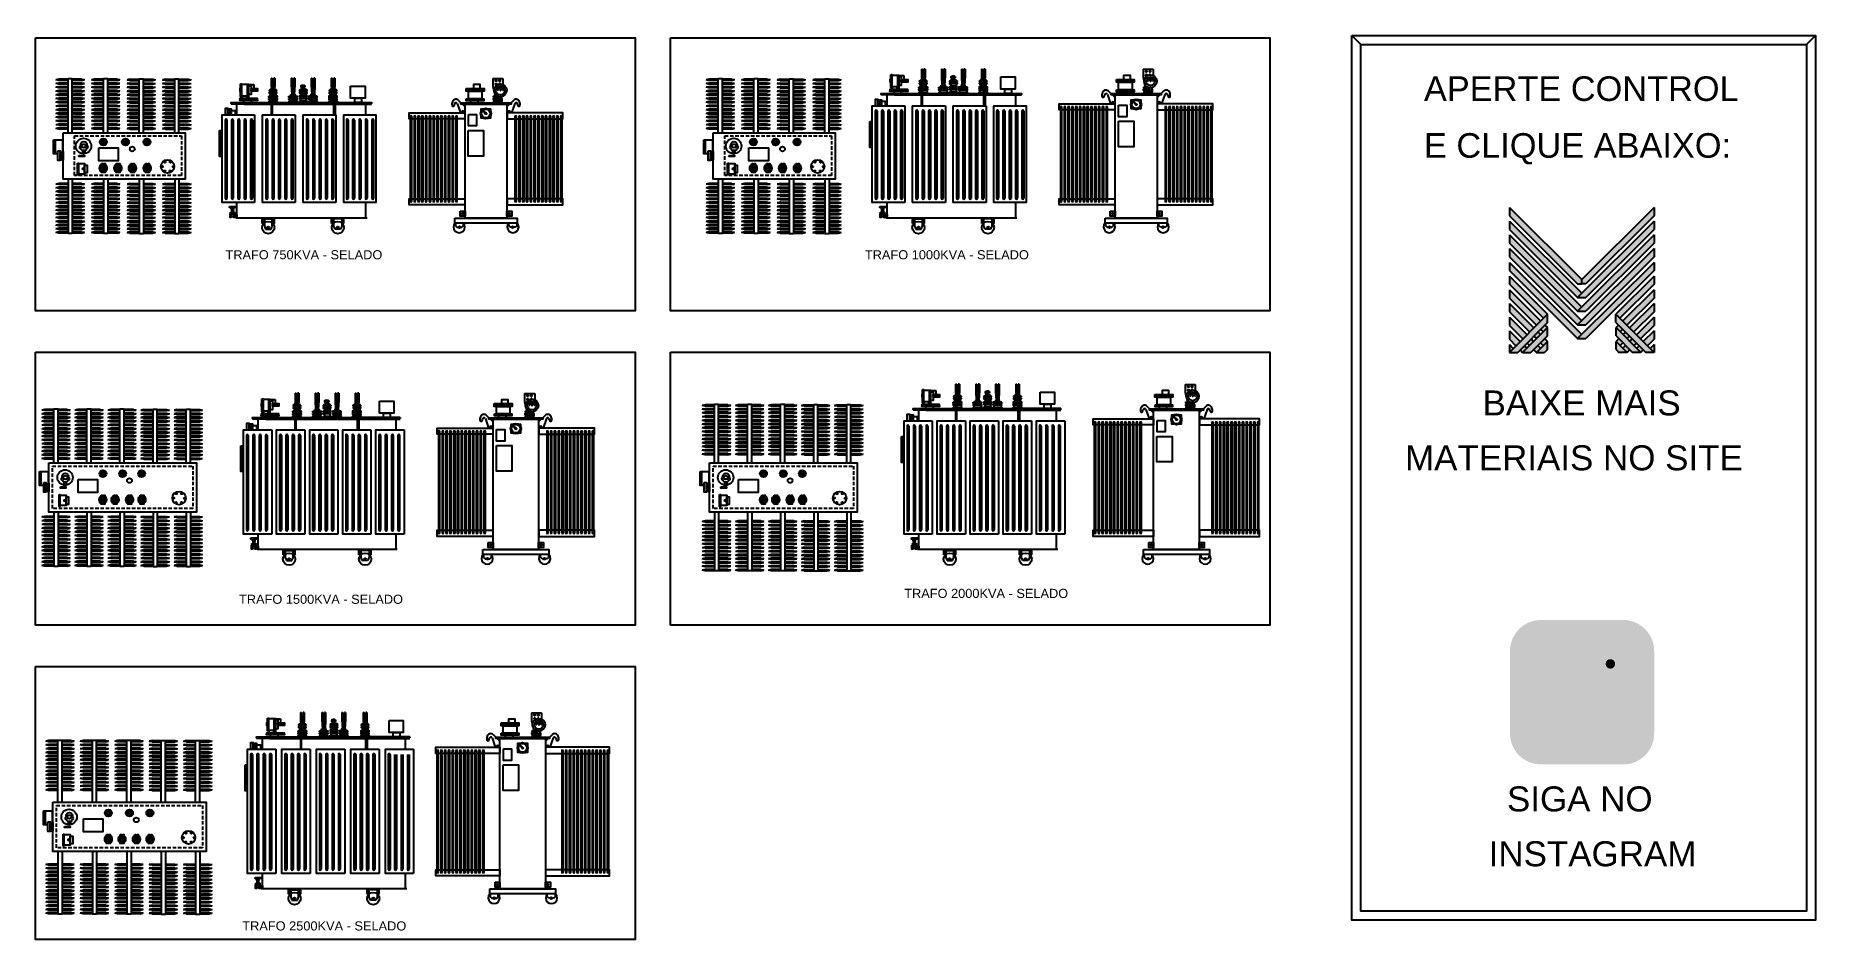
# Model space of a CAD drawing. Header units: millimetres. Extents: x 5537 to 25002, y 8409 to 18291.
import ezdxf

# ---------------------------------------------------------------- set-up
doc = ezdxf.new("R2010")
doc.units = ezdxf.units.MM
doc.linetypes.add('DASHED', pattern=[19.05, 12.7, -6.35])
for name, color, linetype in [('BUCHA DE PASSAGEM', 20, 'Continuous'), ('logo01', 10, 'Continuous'), ('logo02', 250, 'Continuous')]:
    doc.layers.add(name, color=color, linetype=linetype)
doc.styles.get("Standard").update_dxf_attribs({"font": 'arial.ttf'})

msp = doc.modelspace()

# ---------------------------------------------------------------- texts
at = {"color": 1}
for s, p in [('TRAFO 750KVA - SELADO', (7614, 15845)), ('TRAFO 1000KVA - SELADO', (14607, 15845)), ('TRAFO 1500KVA - SELADO', (7762, 12078)), ('TRAFO 2000KVA - SELADO', (15037, 12142)), ('TRAFO 2500KVA - SELADO', (7798, 8506))]:
    msp.add_text(s, height=100, dxfattribs=at).set_placement(p)
at = {"layer": 'BUCHA DE PASSAGEM'}
for s, height, p in [('APERTE CONTROL', 268.75, (20721, 17577)), ('E CLIQUE ABAIXO:', 268.75, (20721, 16956)), ('BAIXE MAIS', 273.6, (21362, 14138)), ('MATERIAIS NO SITE', 273.59, (20514, 13538)), ('SIGA NO', 273.6, (21629, 9808)), ('INSTAGRAM', 273.6, (21429, 9208))]:
    msp.add_text(s, height=height, dxfattribs=at).set_placement(p)

# ---------------------------------------------------------------- blocks, each defined once
blk = doc.blocks.new('MESH')
at = {"layer": 'logo01'}
h = blk.add_hatch(color=256, dxfattribs=at)
h.dxf.hatch_style = 1
h.paths.add_polyline_path([(30046, 14087), (30046, 13835), (32119, 11769), (32248, 11769), (32248, 11893)])
h.paths.add_polyline_path([(30046, 13670), (30046, 13418), (32121, 11349), (32248, 11475)])
h.paths.add_polyline_path([(30046, 13253), (30046, 13001), (32121, 10932), (32248, 11058)])
h.paths.add_polyline_path([(30046, 12835), (30046, 12583), (32121, 10515), (32248, 10641)])
h.paths.add_polyline_path([(30046, 12418), (30046, 12166), (32121, 10097), (32248, 10223)])
h.paths.add_polyline_path([(30046, 12001), (30046, 11749), (31084, 10714), (31211, 10840)])
h.paths.add_polyline_path([(30046, 11583), (30046, 11331), (30875, 10505), (31001, 10631)])
h.paths.add_polyline_path([(30046, 11166), (30046, 10914), (30666, 10296), (30792, 10422)])
h.paths.add_polyline_path([(30046, 10749), (30046, 10497), (30456, 10088), (30583, 10214)])
h.paths.add_polyline_path([(30046, 10331), (30046, 10079), (30247, 9879), (30373, 10005)])
h.paths.add_polyline_path([(30164, 9796), (30046, 9914), (30046, 9679)])
h.paths.add_polyline_path([(30574, 9805), (30500, 9879), (30373, 9753), (30448, 9679)])
h.paths.add_polyline_path([(30784, 10013), (30709, 10088), (30583, 9962), (30657, 9887)])
h.paths.add_polyline_path([(30993, 9805), (30910, 9887), (30784, 9761), (30867, 9679)])
h.paths.add_polyline_path([(30993, 10222), (30918, 10296), (30792, 10170), (30867, 10096)])
h.paths.add_polyline_path([(31119, 10096), (30993, 9970), (31076, 9887), (31202, 10013)])
h.paths.add_polyline_path([(31202, 10431), (31128, 10505), (31001, 10379), (31076, 10305)], flags=17)
h.paths.add_polyline_path([(33284, 10840), (33284, 10588), (34196, 9679), (34449, 9679)])
h.paths.add_polyline_path([(33293, 10431), (33293, 10179), (33794, 9679), (34047, 9679)])
h.paths.add_polyline_path([(33293, 10013), (33293, 9761), (33376, 9679), (33628, 9679)], flags=17)
at = {"layer": 'logo02'}
h = blk.add_hatch(color=256, dxfattribs=at)
h.dxf.hatch_style = 1
h.paths.add_polyline_path([(34449, 13835), (34449, 14087), (32248, 11893), (32248, 11769), (32376, 11769)])
h.paths.add_polyline_path([(34449, 13418), (34449, 13670), (32121, 11349), (32374, 11349)])
h.paths.add_polyline_path([(34449, 13001), (34449, 13253), (32121, 10932), (32374, 10932)])
h.paths.add_polyline_path([(34449, 12583), (34449, 12835), (32121, 10515), (32374, 10515)])
h.paths.add_polyline_path([(34449, 12166), (34449, 12418), (32121, 10097), (32374, 10097)])
h.paths.add_polyline_path([(34449, 11749), (34449, 12001), (33284, 10840), (33411, 10714)], flags=17)
h.paths.add_polyline_path([(34449, 11331), (34449, 11583), (33494, 10631), (33620, 10505)], flags=17)
h.paths.add_polyline_path([(34449, 10914), (34449, 11166), (33703, 10422), (33829, 10296)], flags=17)
h.paths.add_polyline_path([(34449, 10497), (34449, 10749), (33912, 10214), (34039, 10088)])
h.paths.add_polyline_path([(34449, 10331), (34122, 10005), (34248, 9879), (34449, 10079)])
h.paths.add_polyline_path([(33577, 10296), (33502, 10222), (33628, 10096), (33703, 10170)])
h.paths.add_polyline_path([(33367, 10505), (33293, 10431), (33419, 10305), (33494, 10379)], flags=17)
h.paths.add_polyline_path([(33376, 10096), (33293, 10013), (33419, 9887), (33502, 9970)])
h.paths.add_polyline_path([(33786, 10088), (33711, 10013), (33838, 9887), (33912, 9962)])
h.paths.add_polyline_path([(33585, 9887), (33502, 9805), (33628, 9679), (33711, 9761)])
h.paths.add_polyline_path([(33995, 9879), (33921, 9805), (34047, 9679), (34122, 9753)])
h.paths.add_polyline_path([(34449, 9914), (34331, 9796), (34449, 9679)])
h.paths.add_polyline_path([(31202, 10013), (30867, 9679), (31119, 9679), (31202, 9761)], flags=17)
h.paths.add_polyline_path([(31202, 10179), (31202, 10431), (30448, 9679), (30701, 9679)])
h.paths.add_polyline_path([(31211, 10588), (31211, 10840), (30046, 9679), (30299, 9679)])
at = {"layer": 'logo01'}
for p, q in [((30046, 14087), (30046, 13835)), ((30046, 14087), (32248, 11893)), ((30046, 13835), (32119, 11769)), ((30046, 13670), (30046, 13418)), ((30046, 13670), (32248, 11475)), ((30046, 13418), (32121, 11349)), ((30046, 13253), (30046, 13001)), ((30046, 13253), (32248, 11058)), ((30046, 13001), (32121, 10932)), ((30046, 12835), (30046, 12583)), ((30046, 12835), (32248, 10641)), ((30046, 12583), (32121, 10515)), ((30046, 12418), (30046, 12166)), ((30046, 12418), (32248, 10223)), ((30046, 12166), (32121, 10097)), ((30046, 12001), (30046, 11749)), ((30046, 12001), (31211, 10840)), ((30046, 11749), (31084, 10714)), ((30046, 11583), (30046, 11331)), ((30046, 11583), (31001, 10631)), ((32119, 11769), (32248, 11769)), ((30046, 11331), (30875, 10505)), ((30046, 11166), (30046, 10914)), ((30046, 11166), (30792, 10422)), ((30046, 10914), (30666, 10296)), ((33284, 10840), (34449, 9679)), ((33284, 10588), (33284, 10840)), ((30046, 10749), (30046, 10497)), ((30046, 10749), (30583, 10214)), ((30046, 10497), (30456, 10088)), ((30046, 10331), (30046, 10079)), ((30046, 10331), (30373, 10005)), ((30918, 10296), (30993, 10222)), ((31001, 10379), (31076, 10305)), ((31128, 10505), (31202, 10431)), ((33284, 10588), (34196, 9679)), ((33293, 10431), (34047, 9679)), ((33293, 10179), (33293, 10431)), ((30046, 10079), (30247, 9879)), ((30046, 9914), (30046, 9679)), ((30046, 9914), (30164, 9796)), ((30500, 9879), (30574, 9805)), ((30583, 9962), (30657, 9887)), ((30709, 10088), (30784, 10013)), ((30784, 9761), (30867, 9679)), ((30792, 10170), (30867, 10096)), ((30910, 9887), (30993, 9805)), ((30993, 9970), (31076, 9887)), ((31119, 10096), (31202, 10013)), ((33293, 10179), (33794, 9679)), ((33293, 10013), (33628, 9679)), ((33293, 9761), (33293, 10013)), ((33293, 9761), (33376, 9679)), ((30373, 9753), (30448, 9679)), ((33628, 9679), (33376, 9679)), ((34047, 9679), (33794, 9679)), ((34449, 9679), (34196, 9679))]:
    blk.add_line(p, q, dxfattribs=at)
at = {"layer": 'logo02'}
for p, q in [((34449, 13670), (32121, 11349)), ((34449, 14087), (32248, 11893)), ((34449, 13835), (32376, 11769)), ((34449, 14087), (34449, 13835)), ((34449, 13670), (34449, 13418)), ((34449, 13253), (32121, 10932)), ((34449, 13418), (32374, 11349)), ((34449, 13253), (34449, 13001)), ((34449, 12835), (32121, 10515)), ((34449, 13001), (32374, 10932)), ((34449, 12583), (32374, 10515)), ((34449, 12835), (34449, 12583)), ((34449, 12418), (32121, 10097)), ((34449, 12166), (32374, 10097)), ((34449, 12001), (33284, 10840)), ((34449, 12418), (34449, 12166)), ((34449, 12001), (34449, 11749)), ((32248, 11769), (32248, 11893)), ((32376, 11769), (32248, 11769)), ((34449, 11749), (33411, 10714)), ((34449, 11583), (33494, 10631)), ((34449, 11583), (34449, 11331)), ((31211, 10840), (30046, 9679)), ((31211, 10588), (31211, 10840)), ((32121, 11349), (32374, 11349)), ((32121, 10932), (32374, 10932)), ((34449, 11331), (33620, 10505)), ((34449, 11166), (33703, 10422)), ((34449, 10914), (33829, 10296)), ((34449, 11166), (34449, 10914)), ((31211, 10588), (30299, 9679)), ((31202, 10431), (30448, 9679)), ((31202, 10179), (31202, 10431)), ((32121, 10515), (32374, 10515)), ((33367, 10505), (33293, 10431)), ((33494, 10379), (33419, 10305)), ((33577, 10296), (33502, 10222)), ((34449, 10749), (33912, 10214)), ((34449, 10497), (34039, 10088)), ((34449, 10331), (34122, 10005)), ((34449, 10749), (34449, 10497)), ((34449, 10331), (34449, 10079)), ((31202, 10179), (30701, 9679)), ((31202, 10013), (30867, 9679)), ((31202, 9761), (31119, 9679)), ((31202, 9761), (31202, 10013)), ((32121, 10097), (32374, 10097)), ((33376, 10096), (33293, 10013)), ((33502, 9970), (33419, 9887)), ((33585, 9887), (33502, 9805)), ((33703, 10170), (33628, 10096)), ((33711, 9761), (33628, 9679)), ((33786, 10088), (33711, 10013)), ((33912, 9962), (33838, 9887)), ((33995, 9879), (33921, 9805)), ((34449, 10079), (34248, 9879)), ((34449, 9914), (34331, 9796)), ((34449, 9914), (34449, 9679)), ((30046, 9679), (30299, 9679)), ((30448, 9679), (30701, 9679)), ((30867, 9679), (31119, 9679)), ((34122, 9753), (34047, 9679))]:
    blk.add_line(p, q, dxfattribs=at)

# ---------------------------------------------------------------- hatches: boundary and pattern name
at = {"layer": 'BUCHA DE PASSAGEM'}
h = msp.add_hatch(color=18, dxfattribs=at)
h.dxf.hatch_style = 1
h.paths.add_polyline_path([(22900, 11901), (22001, 11901, 0.414214), (21662, 11562), (21662, 10660, 0.414214), (22001, 10322), (22900, 10322, 0.414214), (23239, 10660), (23239, 11562, 0.414214)])
h.paths.add_polyline_path([(22232, 11681), (22669, 11681, -0.414214), (23020, 11331), (23020, 10891, -0.414214), (22669, 10541), (22232, 10541, -0.414214), (21881, 10891), (21881, 11331, -0.414214)], flags=16)
h.paths.add_polyline_path([(22232, 11577), (22669, 11577, -0.414214), (22915, 11331), (22915, 10891, -0.414214), (22669, 10645), (22232, 10645, -0.414214), (21985, 10891), (21985, 11331, -0.414214)], flags=0)
h.paths.add_polyline_path([(22719, 11111, -1), (22182, 11111, -1)], flags=0)
h.paths.add_polyline_path([(22614, 11111, -1), (22286, 11111, -1)], flags=0)
h.paths.add_polyline_path([(22812, 11421, -1), (22708, 11421, -1)], flags=0)
h.paths.add_polyline_path([(22669, 11577), (22232, 11577, 0.414214), (21985, 11331), (21985, 10891, 0.414214), (22232, 10645), (22669, 10645, 0.414214), (22915, 10891), (22915, 11331, 0.414214)], flags=0)
h.paths.add_polyline_path([(22286, 11111, 1), (22614, 11111, 1)], flags=0)
h = msp.add_hatch(color=0, dxfattribs=at)
h.dxf.hatch_style = 1
h.paths.add_polyline_path([(22232, 11681, 0.414214), (21881, 11331), (21881, 10891, 0.414214), (22232, 10541), (22669, 10541, 0.414214), (23020, 10891), (23020, 11331, 0.414214), (22669, 11681)])
h.paths.add_polyline_path([(22812, 11421, -1), (22708, 11421, -1)], flags=16)
h.paths.add_polyline_path([(22719, 11111, -1), (22182, 11111, -1)], flags=16)
h.paths.add_polyline_path([(22614, 11111, -1), (22286, 11111, -1)], flags=0)
h = msp.add_hatch(color=18, dxfattribs=at)
h.dxf.hatch_style = 1
h.paths.add_polyline_path([(22669, 11577), (22232, 11577, 0.414214), (21985, 11331), (21985, 10891, 0.414214), (22232, 10645), (22669, 10645, 0.414214), (22915, 10891), (22915, 11331, 0.414214)])
h.paths.add_polyline_path([(22719, 11111, -1), (22182, 11111, -1)], flags=16)
h.paths.add_polyline_path([(22614, 11111, -1), (22286, 11111, -1)], flags=0)
h.paths.add_polyline_path([(22708, 11421, -1), (22812, 11421, -1)], flags=16)
h.paths.add_polyline_path([(22614, 11111, 1), (22286, 11111, 1)], flags=0)
h = msp.add_hatch(color=0, dxfattribs=at)
h.dxf.hatch_style = 1
h.paths.add_polyline_path([(22182, 11111, 1), (22719, 11111, 1)])
h.paths.add_polyline_path([(22614, 11111, -1), (22286, 11111, -1)], flags=16)
h = msp.add_hatch(color=0, dxfattribs=at)
h.dxf.hatch_style = 1
h.paths.add_polyline_path([(22812, 11421, 1), (22708, 11421, 1)])
h = msp.add_hatch(color=18, dxfattribs=at)
h.dxf.hatch_style = 1
h.paths.add_polyline_path([(22286, 11111, 1), (22614, 11111, 1)])

# ---------------------------------------------------------------- linework, layer by layer
at = {"color": 1}
for p, q in [((15225, 17926), (15236, 17926)), ((15225, 17926), (15225, 17848)), ((15236, 17926), (15236, 17749)), ((15265, 17926), (15253, 17926)), ((15253, 17926), (15253, 17749)), ((15265, 17926), (15265, 17848)), ((15444, 17926), (15456, 17926)), ((15444, 17926), (15444, 17848)), ((15456, 17926), (15456, 17749)), ((15484, 17926), (15472, 17926)), ((15472, 17926), (15472, 17749)), ((15484, 17926), (15484, 17848)), ((15662, 17926), (15674, 17926)), ((15662, 17926), (15662, 17848)), ((15674, 17926), (15674, 17749)), ((15702, 17926), (15690, 17926)), ((15690, 17926), (15690, 17749)), ((15702, 17926), (15702, 17848)), ((15881, 17926), (15893, 17926)), ((15881, 17926), (15881, 17848)), ((15893, 17926), (15893, 17749)), ((15921, 17926), (15909, 17926)), ((15909, 17926), (15909, 17749)), ((15921, 17926), (15921, 17848)), ((17649, 17923), (17759, 17923)), ((17649, 17923), (17649, 17838)), ((17759, 17923), (17759, 17857)), ((5790, 17814), (5760, 17807)), ((5892, 17807), (5760, 17807)), ((5790, 17801), (5760, 17807)), ((5790, 17773), (5760, 17766)), ((5892, 17766), (5760, 17766)), ((5790, 17760), (5760, 17766)), ((5790, 17732), (5760, 17726)), ((5892, 17726), (5760, 17726)), ((5790, 17719), (5760, 17726)), ((5892, 17814), (5790, 17814)), ((5892, 17801), (5790, 17801)), ((5892, 17773), (5790, 17773)), ((5892, 17760), (5790, 17760)), ((5892, 17732), (5790, 17732)), ((5892, 17719), (5790, 17719)), ((5938, 17817), (5892, 17817)), ((5892, 17230), (5892, 17817)), ((5938, 17230), (5938, 17817)), ((6039, 17814), (5938, 17814)), ((6071, 17807), (5938, 17807)), ((6039, 17801), (5938, 17801)), ((6039, 17773), (5938, 17773)), ((6071, 17766), (5938, 17766)), ((6039, 17760), (5938, 17760)), ((6039, 17732), (5938, 17732)), ((6071, 17726), (5938, 17726)), ((6039, 17719), (5938, 17719)), ((6039, 17814), (6071, 17807)), ((6039, 17801), (6071, 17807)), ((6039, 17773), (6071, 17766)), ((6039, 17760), (6071, 17766)), ((6039, 17732), (6071, 17726)), ((6039, 17719), (6071, 17726)), ((6179, 17814), (6149, 17807)), ((6281, 17807), (6149, 17807)), ((6179, 17801), (6149, 17807)), ((6179, 17773), (6149, 17766)), ((6281, 17766), (6149, 17766)), ((6179, 17760), (6149, 17766)), ((6179, 17732), (6149, 17726)), ((6281, 17726), (6149, 17726)), ((6179, 17719), (6149, 17726)), ((6281, 17814), (6179, 17814)), ((6281, 17801), (6179, 17801)), ((6281, 17773), (6179, 17773)), ((6281, 17760), (6179, 17760)), ((6281, 17732), (6179, 17732)), ((6281, 17719), (6179, 17719)), ((6327, 17817), (6281, 17817)), ((6281, 17230), (6281, 17817)), ((6327, 17230), (6327, 17817)), ((6428, 17814), (6327, 17814)), ((6460, 17807), (6327, 17807)), ((6428, 17801), (6327, 17801)), ((6428, 17773), (6327, 17773)), ((6460, 17766), (6327, 17766)), ((6428, 17760), (6327, 17760)), ((6428, 17732), (6327, 17732)), ((6460, 17726), (6327, 17726)), ((6428, 17719), (6327, 17719)), ((6428, 17814), (6460, 17807)), ((6428, 17801), (6460, 17807)), ((6428, 17773), (6460, 17766)), ((6428, 17760), (6460, 17766)), ((6428, 17732), (6460, 17726)), ((6428, 17719), (6460, 17726)), ((6569, 17814), (6538, 17807)), ((6538, 17807), (6670, 17807)), ((6569, 17801), (6538, 17807)), ((6569, 17773), (6538, 17766)), ((6538, 17766), (6670, 17766)), ((6569, 17760), (6538, 17766)), ((6569, 17732), (6538, 17726)), ((6538, 17726), (6670, 17726)), ((6569, 17719), (6538, 17726)), ((6569, 17814), (6670, 17814)), ((6569, 17801), (6670, 17801)), ((6569, 17773), (6670, 17773)), ((6569, 17760), (6670, 17760)), ((6569, 17732), (6670, 17732)), ((6569, 17719), (6670, 17719)), ((6670, 17817), (6716, 17817)), ((6670, 17230), (6670, 17817)), ((6716, 17230), (6716, 17817)), ((6716, 17814), (6818, 17814)), ((6716, 17807), (6848, 17807)), ((6716, 17801), (6818, 17801)), ((6716, 17773), (6818, 17773)), ((6716, 17766), (6848, 17766)), ((6716, 17760), (6818, 17760)), ((6716, 17732), (6818, 17732)), ((6716, 17726), (6848, 17726)), ((6716, 17719), (6818, 17719)), ((6818, 17814), (6848, 17807)), ((6818, 17801), (6848, 17807)), ((6818, 17773), (6848, 17766)), ((6818, 17760), (6848, 17766)), ((6818, 17732), (6848, 17726)), ((6818, 17719), (6848, 17726)), ((6958, 17814), (6926, 17807)), ((6926, 17807), (7059, 17807)), ((6958, 17801), (6926, 17807)), ((6958, 17773), (6926, 17766)), ((6926, 17766), (7059, 17766)), ((6958, 17760), (6926, 17766)), ((6958, 17732), (6926, 17726)), ((6926, 17726), (7059, 17726)), ((6958, 17719), (6926, 17726)), ((6958, 17814), (7059, 17814)), ((6958, 17801), (7059, 17801)), ((6958, 17773), (7059, 17773)), ((6958, 17760), (7059, 17760)), ((6958, 17732), (7059, 17732)), ((6958, 17719), (7059, 17719)), ((7059, 17817), (7105, 17817)), ((7059, 17230), (7059, 17817)), ((7105, 17230), (7105, 17817)), ((7105, 17814), (7207, 17814)), ((7105, 17807), (7237, 17807)), ((7105, 17801), (7207, 17801)), ((7105, 17773), (7207, 17773)), ((7105, 17766), (7237, 17766)), ((7105, 17760), (7207, 17760)), ((7105, 17732), (7207, 17732)), ((7105, 17726), (7237, 17726)), ((7105, 17719), (7207, 17719)), ((7207, 17814), (7237, 17807)), ((7207, 17801), (7237, 17807)), ((7207, 17773), (7237, 17766)), ((7207, 17760), (7237, 17766)), ((7207, 17732), (7237, 17726)), ((7207, 17719), (7237, 17726)), ((7867, 17756), (7924, 17756)), ((7924, 17756), (7924, 17713)), ((8114, 17826), (8126, 17826)), ((8114, 17826), (8114, 17748)), ((8114, 17748), (8120, 17649)), ((8126, 17826), (8126, 17649)), ((8126, 17752), (8142, 17752)), ((8154, 17826), (8142, 17826)), ((8142, 17826), (8142, 17649)), ((8154, 17748), (8148, 17649)), ((8154, 17826), (8154, 17748)), ((8333, 17826), (8345, 17826)), ((8333, 17826), (8333, 17748)), ((8333, 17748), (8339, 17649)), ((8345, 17826), (8345, 17649)), ((8374, 17826), (8362, 17826)), ((8362, 17826), (8362, 17649)), ((8374, 17748), (8367, 17649)), ((8374, 17826), (8374, 17748)), ((8473, 17746), (8483, 17746)), ((8483, 17728), (8473, 17728)), ((8483, 17746), (8483, 17728)), ((8551, 17826), (8563, 17826)), ((8551, 17826), (8551, 17748)), ((8551, 17748), (8557, 17649)), ((8563, 17826), (8563, 17649)), ((8592, 17826), (8580, 17826)), ((8580, 17826), (8580, 17649)), ((8592, 17748), (8586, 17649)), ((8592, 17826), (8592, 17748)), ((8770, 17826), (8782, 17826)), ((8770, 17826), (8770, 17748)), ((8770, 17748), (8776, 17649)), ((8782, 17826), (8782, 17649)), ((8799, 17752), (8782, 17752)), ((8811, 17826), (8799, 17826)), ((8799, 17826), (8799, 17649)), ((8811, 17748), (8804, 17649)), ((8811, 17826), (8811, 17748)), ((10538, 17823), (10649, 17823)), ((10538, 17823), (10538, 17738)), ((10538, 17738), (10550, 17684)), ((10636, 17722), (10620, 17697)), ((10621, 17696), (10636, 17722)), ((10636, 17722), (10622, 17695)), ((10649, 17823), (10649, 17757)), ((12901, 17814), (12870, 17807)), ((13002, 17807), (12870, 17807)), ((12901, 17801), (12870, 17807)), ((12901, 17773), (12870, 17766)), ((13002, 17766), (12870, 17766)), ((12901, 17760), (12870, 17766)), ((12901, 17732), (12870, 17726)), ((13002, 17726), (12870, 17726)), ((12901, 17719), (12870, 17726)), ((13002, 17814), (12901, 17814)), ((13002, 17801), (12901, 17801)), ((13002, 17773), (12901, 17773)), ((13002, 17760), (12901, 17760)), ((13002, 17732), (12901, 17732)), ((13002, 17719), (12901, 17719)), ((13049, 17817), (13002, 17817)), ((13002, 17230), (13002, 17817)), ((13049, 17230), (13049, 17817)), ((13149, 17814), (13049, 17814)), ((13181, 17807), (13049, 17807)), ((13149, 17801), (13049, 17801)), ((13149, 17773), (13049, 17773)), ((13181, 17766), (13049, 17766)), ((13149, 17760), (13049, 17760)), ((13149, 17732), (13049, 17732)), ((13181, 17726), (13049, 17726)), ((13149, 17719), (13049, 17719)), ((13149, 17814), (13181, 17807)), ((13149, 17801), (13181, 17807)), ((13149, 17773), (13181, 17766)), ((13149, 17760), (13181, 17766)), ((13149, 17732), (13181, 17726)), ((13149, 17719), (13181, 17726)), ((13290, 17814), (13259, 17807)), ((13391, 17807), (13259, 17807)), ((13290, 17801), (13259, 17807)), ((13290, 17773), (13259, 17766)), ((13391, 17766), (13259, 17766)), ((13290, 17760), (13259, 17766)), ((13290, 17732), (13259, 17726)), ((13391, 17726), (13259, 17726)), ((13290, 17719), (13259, 17726)), ((13391, 17814), (13290, 17814)), ((13391, 17801), (13290, 17801)), ((13391, 17773), (13290, 17773)), ((13391, 17760), (13290, 17760)), ((13391, 17732), (13290, 17732)), ((13391, 17719), (13290, 17719)), ((13438, 17817), (13391, 17817)), ((13391, 17230), (13391, 17817)), ((13438, 17230), (13438, 17817)), ((13538, 17814), (13438, 17814)), ((13570, 17807), (13438, 17807)), ((13538, 17801), (13438, 17801)), ((13538, 17773), (13438, 17773)), ((13570, 17766), (13438, 17766)), ((13538, 17760), (13438, 17760)), ((13538, 17732), (13438, 17732)), ((13570, 17726), (13438, 17726)), ((13538, 17719), (13438, 17719)), ((13538, 17814), (13570, 17807)), ((13538, 17801), (13570, 17807)), ((13538, 17773), (13570, 17766)), ((13538, 17760), (13570, 17766)), ((13538, 17732), (13570, 17726)), ((13538, 17719), (13570, 17726)), ((13680, 17814), (13648, 17807)), ((13648, 17807), (13780, 17807)), ((13680, 17801), (13648, 17807)), ((13680, 17773), (13648, 17766)), ((13648, 17766), (13780, 17766)), ((13680, 17760), (13648, 17766)), ((13680, 17732), (13648, 17726)), ((13648, 17726), (13780, 17726)), ((13680, 17719), (13648, 17726)), ((13680, 17814), (13780, 17814)), ((13680, 17801), (13780, 17801)), ((13680, 17773), (13780, 17773)), ((13680, 17760), (13780, 17760)), ((13680, 17732), (13780, 17732)), ((13680, 17719), (13780, 17719)), ((13780, 17817), (13826, 17817)), ((13780, 17230), (13780, 17817)), ((13826, 17230), (13826, 17817)), ((13826, 17814), (13928, 17814)), ((13826, 17807), (13959, 17807)), ((13826, 17801), (13928, 17801)), ((13826, 17773), (13928, 17773)), ((13826, 17766), (13959, 17766)), ((13826, 17760), (13928, 17760)), ((13826, 17732), (13928, 17732)), ((13826, 17726), (13959, 17726)), ((13826, 17719), (13928, 17719)), ((13928, 17814), (13959, 17807)), ((13928, 17801), (13959, 17807)), ((13928, 17773), (13959, 17766)), ((13928, 17760), (13959, 17766)), ((13928, 17732), (13959, 17726)), ((13928, 17719), (13959, 17726)), ((14069, 17814), (14037, 17807)), ((14037, 17807), (14169, 17807)), ((14069, 17801), (14037, 17807)), ((14069, 17773), (14037, 17766)), ((14037, 17766), (14169, 17766)), ((14069, 17760), (14037, 17766)), ((14069, 17732), (14037, 17726)), ((14037, 17726), (14169, 17726)), ((14069, 17719), (14037, 17726)), ((14069, 17814), (14169, 17814)), ((14069, 17801), (14169, 17801)), ((14069, 17773), (14169, 17773)), ((14069, 17760), (14169, 17760)), ((14069, 17732), (14169, 17732)), ((14069, 17719), (14169, 17719)), ((14169, 17817), (14215, 17817)), ((14169, 17230), (14169, 17817)), ((14215, 17230), (14215, 17817)), ((14215, 17814), (14317, 17814)), ((14215, 17807), (14348, 17807)), ((14215, 17801), (14317, 17801)), ((14215, 17773), (14317, 17773)), ((14215, 17766), (14348, 17766)), ((14215, 17760), (14317, 17760)), ((14215, 17732), (14317, 17732)), ((14215, 17726), (14348, 17726)), ((14215, 17719), (14317, 17719)), ((14317, 17814), (14348, 17807)), ((14317, 17801), (14348, 17807)), ((14317, 17773), (14348, 17766)), ((14317, 17760), (14348, 17766)), ((14317, 17732), (14348, 17726)), ((14317, 17719), (14348, 17726)), ((14906, 17730), (14906, 17702)), ((14957, 17730), (14957, 17691)), ((14966, 17730), (14977, 17730)), ((14977, 17856), (15034, 17856)), ((15034, 17856), (15034, 17813)), ((15216, 17739), (15198, 17728)), ((15198, 17704), (15217, 17718)), ((15204, 17794), (15216, 17801)), ((15204, 17770), (15213, 17775)), ((15228, 17786), (15205, 17786)), ((15230, 17763), (15205, 17763)), ((15229, 17775), (15213, 17775)), ((15227, 17801), (15216, 17801)), ((15216, 17786), (15216, 17775)), ((15216, 17763), (15216, 17739)), ((15222, 17739), (15216, 17739)), ((15217, 17810), (15227, 17810)), ((15217, 17810), (15217, 17801)), ((15225, 17848), (15231, 17749)), ((15236, 17852), (15253, 17852)), ((15236, 17810), (15253, 17810)), ((15236, 17801), (15253, 17801)), ((15236, 17786), (15253, 17786)), ((15236, 17775), (15253, 17775)), ((15236, 17763), (15253, 17763)), ((15265, 17848), (15259, 17749)), ((15259, 17763), (15284, 17763)), ((15260, 17775), (15276, 17775)), ((15261, 17786), (15284, 17786)), ((15272, 17810), (15262, 17810)), ((15262, 17801), (15274, 17801)), ((15268, 17739), (15274, 17739)), ((15272, 17810), (15272, 17801)), ((15291, 17704), (15272, 17718)), ((15285, 17794), (15274, 17801)), ((15274, 17786), (15274, 17775)), ((15274, 17763), (15274, 17739)), ((15274, 17739), (15291, 17728)), ((15285, 17770), (15276, 17775)), ((15441, 17718), (15441, 17704)), ((15444, 17848), (15450, 17749)), ((15484, 17848), (15478, 17749)), ((15486, 17718), (15486, 17704)), ((15534, 17794), (15546, 17801)), ((15534, 17770), (15544, 17775)), ((15534, 17732), (15546, 17739)), ((15534, 17708), (15544, 17713)), ((15615, 17786), (15536, 17786)), ((15615, 17763), (15536, 17763)), ((15615, 17724), (15536, 17724)), ((15607, 17775), (15544, 17775)), ((15607, 17713), (15544, 17713)), ((15604, 17801), (15546, 17801)), ((15546, 17786), (15546, 17775)), ((15546, 17763), (15546, 17739)), ((15604, 17739), (15546, 17739)), ((15546, 17724), (15546, 17713)), ((15548, 17810), (15603, 17810)), ((15548, 17810), (15548, 17801)), ((15583, 17846), (15593, 17846)), ((15593, 17828), (15583, 17828)), ((15593, 17846), (15593, 17828)), ((15603, 17810), (15603, 17801)), ((15616, 17794), (15604, 17801)), ((15604, 17786), (15604, 17775)), ((15604, 17763), (15604, 17739)), ((15616, 17732), (15604, 17739)), ((15604, 17724), (15604, 17713)), ((15616, 17770), (15607, 17775)), ((15616, 17708), (15607, 17713)), ((15659, 17718), (15659, 17704)), ((15662, 17848), (15668, 17749)), ((15702, 17848), (15696, 17749)), ((15705, 17718), (15705, 17704)), ((15872, 17739), (15854, 17728)), ((15854, 17704), (15873, 17718)), ((15860, 17794), (15872, 17801)), ((15860, 17770), (15869, 17775)), ((15884, 17786), (15861, 17786)), ((15887, 17763), (15861, 17763)), ((15885, 17775), (15869, 17775)), ((15883, 17801), (15872, 17801)), ((15872, 17786), (15872, 17775)), ((15872, 17763), (15872, 17739)), ((15878, 17739), (15872, 17739)), ((15873, 17810), (15883, 17810)), ((15873, 17810), (15873, 17801)), ((15881, 17848), (15887, 17749)), ((15909, 17852), (15893, 17852)), ((15909, 17810), (15893, 17810)), ((15909, 17801), (15893, 17801)), ((15909, 17786), (15893, 17786)), ((15909, 17775), (15893, 17775)), ((15909, 17763), (15893, 17763)), ((15921, 17848), (15915, 17749)), ((15915, 17763), (15940, 17763)), ((15916, 17775), (15932, 17775)), ((15917, 17786), (15940, 17786)), ((15918, 17801), (15930, 17801)), ((15928, 17810), (15919, 17810)), ((15924, 17739), (15930, 17739)), ((15928, 17810), (15928, 17801)), ((15947, 17704), (15928, 17718)), ((15942, 17794), (15930, 17801)), ((15930, 17786), (15930, 17775)), ((15930, 17763), (15930, 17739)), ((15930, 17739), (15947, 17728)), ((15942, 17770), (15932, 17775)), ((17649, 17838), (17661, 17784)), ((17663, 17772), (17673, 17728)), ((17746, 17822), (17730, 17797)), ((17732, 17796), (17746, 17822)), ((17746, 17822), (17733, 17795)), ((5790, 17691), (5760, 17685)), ((5892, 17685), (5760, 17685)), ((5790, 17678), (5760, 17685)), ((5790, 17650), (5760, 17644)), ((5892, 17644), (5760, 17644)), ((5790, 17637), (5760, 17644)), ((5790, 17609), (5760, 17603)), ((5892, 17603), (5760, 17603)), ((5790, 17597), (5760, 17603)), ((5790, 17569), (5760, 17562)), ((5892, 17562), (5760, 17562)), ((5790, 17556), (5760, 17562)), ((5790, 17528), (5760, 17521)), ((5892, 17521), (5760, 17521)), ((5790, 17515), (5760, 17521)), ((5892, 17691), (5790, 17691)), ((5892, 17678), (5790, 17678)), ((5892, 17650), (5790, 17650)), ((5892, 17637), (5790, 17637)), ((5892, 17609), (5790, 17609)), ((5892, 17597), (5790, 17597)), ((5892, 17569), (5790, 17569)), ((5892, 17556), (5790, 17556)), ((5892, 17528), (5790, 17528)), ((6039, 17691), (5938, 17691)), ((6071, 17685), (5938, 17685)), ((6039, 17678), (5938, 17678)), ((6039, 17650), (5938, 17650)), ((6071, 17644), (5938, 17644)), ((6039, 17637), (5938, 17637)), ((6039, 17609), (5938, 17609)), ((6071, 17603), (5938, 17603)), ((6039, 17597), (5938, 17597)), ((6039, 17569), (5938, 17569)), ((6071, 17562), (5938, 17562)), ((6039, 17556), (5938, 17556)), ((6039, 17528), (5938, 17528)), ((6071, 17521), (5938, 17521)), ((6039, 17691), (6071, 17685)), ((6039, 17678), (6071, 17685)), ((6039, 17650), (6071, 17644)), ((6039, 17637), (6071, 17644)), ((6039, 17609), (6071, 17603)), ((6039, 17597), (6071, 17603)), ((6039, 17569), (6071, 17562)), ((6039, 17556), (6071, 17562)), ((6039, 17528), (6071, 17521)), ((6039, 17515), (6071, 17521)), ((6179, 17691), (6149, 17685)), ((6281, 17685), (6149, 17685)), ((6179, 17678), (6149, 17685)), ((6179, 17650), (6149, 17644)), ((6281, 17644), (6149, 17644)), ((6179, 17637), (6149, 17644)), ((6179, 17609), (6149, 17603)), ((6281, 17603), (6149, 17603)), ((6179, 17597), (6149, 17603)), ((6179, 17569), (6149, 17562)), ((6281, 17562), (6149, 17562)), ((6179, 17556), (6149, 17562)), ((6179, 17528), (6149, 17521)), ((6281, 17521), (6149, 17521)), ((6179, 17515), (6149, 17521)), ((6281, 17691), (6179, 17691)), ((6281, 17678), (6179, 17678)), ((6281, 17650), (6179, 17650)), ((6281, 17637), (6179, 17637)), ((6281, 17609), (6179, 17609)), ((6281, 17597), (6179, 17597)), ((6281, 17569), (6179, 17569)), ((6281, 17556), (6179, 17556)), ((6281, 17528), (6179, 17528)), ((6428, 17691), (6327, 17691)), ((6460, 17685), (6327, 17685)), ((6428, 17678), (6327, 17678)), ((6428, 17650), (6327, 17650)), ((6460, 17644), (6327, 17644)), ((6428, 17637), (6327, 17637)), ((6428, 17609), (6327, 17609)), ((6460, 17603), (6327, 17603)), ((6428, 17597), (6327, 17597)), ((6428, 17569), (6327, 17569)), ((6460, 17562), (6327, 17562)), ((6428, 17556), (6327, 17556)), ((6428, 17528), (6327, 17528)), ((6460, 17521), (6327, 17521)), ((6428, 17691), (6460, 17685)), ((6428, 17678), (6460, 17685)), ((6428, 17650), (6460, 17644)), ((6428, 17637), (6460, 17644)), ((6428, 17609), (6460, 17603)), ((6428, 17597), (6460, 17603)), ((6428, 17569), (6460, 17562)), ((6428, 17556), (6460, 17562)), ((6428, 17528), (6460, 17521)), ((6428, 17515), (6460, 17521)), ((6569, 17691), (6538, 17685)), ((6538, 17685), (6670, 17685)), ((6569, 17678), (6538, 17685)), ((6569, 17650), (6538, 17644)), ((6538, 17644), (6670, 17644)), ((6569, 17637), (6538, 17644)), ((6569, 17609), (6538, 17603)), ((6538, 17603), (6670, 17603)), ((6569, 17597), (6538, 17603)), ((6569, 17569), (6538, 17562)), ((6538, 17562), (6670, 17562)), ((6569, 17556), (6538, 17562)), ((6569, 17528), (6538, 17521)), ((6538, 17521), (6670, 17521)), ((6569, 17515), (6538, 17521)), ((6569, 17691), (6670, 17691)), ((6569, 17678), (6670, 17678)), ((6569, 17650), (6670, 17650)), ((6569, 17637), (6670, 17637)), ((6569, 17609), (6670, 17609)), ((6569, 17597), (6670, 17597)), ((6569, 17569), (6670, 17569)), ((6569, 17556), (6670, 17556)), ((6569, 17528), (6670, 17528)), ((6716, 17691), (6818, 17691)), ((6716, 17685), (6848, 17685)), ((6716, 17678), (6818, 17678)), ((6716, 17650), (6818, 17650)), ((6716, 17644), (6848, 17644)), ((6716, 17637), (6818, 17637)), ((6716, 17609), (6818, 17609)), ((6716, 17603), (6848, 17603)), ((6716, 17597), (6818, 17597)), ((6716, 17569), (6818, 17569)), ((6716, 17562), (6848, 17562)), ((6716, 17556), (6818, 17556)), ((6716, 17528), (6818, 17528)), ((6716, 17521), (6848, 17521)), ((6818, 17691), (6848, 17685)), ((6818, 17678), (6848, 17685)), ((6818, 17650), (6848, 17644)), ((6818, 17637), (6848, 17644)), ((6818, 17609), (6848, 17603)), ((6818, 17597), (6848, 17603)), ((6818, 17569), (6848, 17562)), ((6818, 17556), (6848, 17562)), ((6818, 17528), (6848, 17521)), ((6818, 17515), (6848, 17521)), ((6958, 17691), (6926, 17685)), ((6926, 17685), (7059, 17685)), ((6958, 17678), (6926, 17685)), ((6958, 17650), (6926, 17644)), ((6926, 17644), (7059, 17644)), ((6958, 17637), (6926, 17644)), ((6958, 17609), (6926, 17603)), ((6926, 17603), (7059, 17603)), ((6958, 17597), (6926, 17603)), ((6958, 17569), (6926, 17562)), ((6926, 17562), (7059, 17562)), ((6958, 17556), (6926, 17562)), ((6958, 17528), (6926, 17521)), ((6926, 17521), (7059, 17521)), ((6958, 17515), (6926, 17521)), ((6958, 17691), (7059, 17691)), ((6958, 17678), (7059, 17678)), ((6958, 17650), (7059, 17650)), ((6958, 17637), (7059, 17637)), ((6958, 17609), (7059, 17609)), ((6958, 17597), (7059, 17597)), ((6958, 17569), (7059, 17569)), ((6958, 17556), (7059, 17556)), ((6958, 17528), (7059, 17528)), ((7105, 17691), (7207, 17691)), ((7105, 17685), (7237, 17685)), ((7105, 17678), (7207, 17678)), ((7105, 17650), (7207, 17650)), ((7105, 17644), (7237, 17644)), ((7105, 17637), (7207, 17637)), ((7105, 17609), (7207, 17609)), ((7105, 17603), (7237, 17603)), ((7105, 17597), (7207, 17597)), ((7105, 17569), (7207, 17569)), ((7105, 17562), (7237, 17562)), ((7105, 17556), (7207, 17556)), ((7105, 17528), (7207, 17528)), ((7105, 17521), (7237, 17521)), ((7207, 17691), (7237, 17685)), ((7207, 17678), (7237, 17685)), ((7207, 17650), (7237, 17644)), ((7207, 17637), (7237, 17644)), ((7207, 17609), (7237, 17603)), ((7207, 17597), (7237, 17603)), ((7207, 17569), (7237, 17562)), ((7207, 17556), (7237, 17562)), ((7207, 17528), (7237, 17521)), ((7207, 17515), (7237, 17521)), ((7820, 17542), (7676, 17542)), ((7740, 17425), (7740, 17542)), ((7795, 17630), (7795, 17602)), ((7816, 17559), (7816, 17581)), ((7820, 17542), (8113, 17542)), ((7846, 17630), (7846, 17591)), ((7856, 17630), (7867, 17630)), ((7894, 17581), (7894, 17559)), ((8105, 17639), (8088, 17628)), ((8088, 17604), (8107, 17618)), ((8099, 17594), (8092, 17570)), ((8094, 17694), (8105, 17701)), ((8094, 17670), (8103, 17675)), ((8118, 17686), (8095, 17686)), ((8120, 17663), (8095, 17663)), ((8119, 17675), (8103, 17675)), ((8117, 17701), (8105, 17701)), ((8105, 17686), (8105, 17675)), ((8105, 17663), (8105, 17639)), ((8111, 17639), (8105, 17639)), ((8107, 17710), (8116, 17710)), ((8107, 17710), (8107, 17701)), ((8126, 17710), (8142, 17710)), ((8126, 17701), (8142, 17701)), ((8126, 17686), (8142, 17686)), ((8126, 17675), (8142, 17675)), ((8126, 17663), (8142, 17663)), ((8148, 17663), (8174, 17663)), ((8150, 17675), (8166, 17675)), ((8151, 17686), (8174, 17686)), ((8162, 17710), (8152, 17710)), ((8152, 17701), (8163, 17701)), ((8157, 17639), (8163, 17639)), ((8162, 17710), (8162, 17701)), ((8181, 17604), (8162, 17618)), ((8175, 17694), (8163, 17701)), ((8163, 17686), (8163, 17675)), ((8163, 17663), (8163, 17639)), ((8163, 17639), (8181, 17628)), ((8175, 17670), (8166, 17675)), ((8170, 17594), (8177, 17570)), ((8318, 17594), (8311, 17570)), ((8331, 17618), (8331, 17604)), ((8376, 17618), (8376, 17604)), ((8389, 17594), (8396, 17570)), ((8424, 17694), (8436, 17701)), ((8424, 17670), (8434, 17675)), ((8424, 17632), (8436, 17639)), ((8424, 17608), (8434, 17613)), ((8504, 17686), (8425, 17686)), ((8504, 17663), (8425, 17663)), ((8504, 17624), (8425, 17624)), ((8504, 17600), (8425, 17600)), ((8496, 17675), (8434, 17675)), ((8496, 17613), (8434, 17613)), ((8494, 17701), (8436, 17701)), ((8436, 17686), (8436, 17675)), ((8436, 17663), (8436, 17639)), ((8494, 17639), (8436, 17639)), ((8436, 17624), (8436, 17613)), ((8436, 17600), (8436, 17577)), ((8437, 17710), (8493, 17710)), ((8437, 17710), (8437, 17701)), ((8493, 17710), (8493, 17701)), ((8506, 17694), (8494, 17701)), ((8494, 17686), (8494, 17675)), ((8494, 17663), (8494, 17639)), ((8506, 17632), (8494, 17639)), ((8494, 17624), (8494, 17613)), ((8494, 17600), (8494, 17577)), ((8506, 17670), (8496, 17675)), ((8506, 17608), (8496, 17613)), ((8536, 17594), (8529, 17570)), ((8549, 17618), (8549, 17604)), ((8594, 17618), (8594, 17604)), ((8607, 17594), (8614, 17570)), ((8761, 17639), (8744, 17628)), ((8744, 17604), (8763, 17618)), ((8755, 17594), (8748, 17570)), ((8750, 17694), (8761, 17701)), ((8750, 17670), (8759, 17675)), ((8774, 17686), (8751, 17686)), ((8776, 17663), (8751, 17663)), ((8775, 17675), (8759, 17675)), ((8773, 17701), (8761, 17701)), ((8761, 17686), (8761, 17675)), ((8761, 17663), (8761, 17639)), ((8767, 17639), (8761, 17639)), ((8763, 17710), (8773, 17710)), ((8763, 17710), (8763, 17701)), ((8799, 17710), (8782, 17710)), ((8799, 17701), (8782, 17701)), ((8799, 17686), (8782, 17686)), ((8799, 17675), (8782, 17675)), ((8799, 17663), (8782, 17663)), ((8805, 17663), (8830, 17663)), ((8806, 17675), (8822, 17675)), ((8807, 17686), (8830, 17686)), ((8818, 17710), (8808, 17710)), ((8808, 17701), (8819, 17701)), ((8812, 17542), (9166, 17542)), ((8813, 17639), (8819, 17639)), ((8818, 17710), (8818, 17701)), ((8837, 17604), (8818, 17618)), ((8831, 17694), (8819, 17701)), ((8819, 17686), (8819, 17675)), ((8819, 17663), (8819, 17639)), ((8819, 17639), (8837, 17628)), ((8831, 17670), (8822, 17675)), ((8826, 17594), (8833, 17570)), ((9145, 17542), (9145, 17425)), ((9166, 17542), (9210, 17542)), ((10149, 17548), (10184, 17446)), ((10158, 17586), (10234, 17513)), ((10292, 17577), (10292, 17557)), ((10374, 17577), (10374, 17557)), ((10550, 17570), (10558, 17590)), ((10553, 17672), (10563, 17628)), ((10636, 17570), (10633, 17578)), ((10767, 17586), (10692, 17513)), ((10777, 17548), (10742, 17446)), ((12901, 17691), (12870, 17685)), ((13002, 17685), (12870, 17685)), ((12901, 17678), (12870, 17685)), ((12901, 17650), (12870, 17644)), ((13002, 17644), (12870, 17644)), ((12901, 17637), (12870, 17644)), ((12901, 17609), (12870, 17603)), ((13002, 17603), (12870, 17603)), ((12901, 17597), (12870, 17603)), ((12901, 17569), (12870, 17562)), ((13002, 17562), (12870, 17562)), ((12901, 17556), (12870, 17562)), ((12901, 17528), (12870, 17521)), ((13002, 17521), (12870, 17521)), ((12901, 17515), (12870, 17521)), ((13002, 17691), (12901, 17691)), ((13002, 17678), (12901, 17678)), ((13002, 17650), (12901, 17650)), ((13002, 17637), (12901, 17637)), ((13002, 17609), (12901, 17609)), ((13002, 17597), (12901, 17597)), ((13002, 17569), (12901, 17569)), ((13002, 17556), (12901, 17556)), ((13002, 17528), (12901, 17528)), ((13149, 17691), (13049, 17691)), ((13181, 17685), (13049, 17685)), ((13149, 17678), (13049, 17678)), ((13149, 17650), (13049, 17650)), ((13181, 17644), (13049, 17644)), ((13149, 17637), (13049, 17637)), ((13149, 17609), (13049, 17609)), ((13181, 17603), (13049, 17603)), ((13149, 17597), (13049, 17597)), ((13149, 17569), (13049, 17569)), ((13181, 17562), (13049, 17562)), ((13149, 17556), (13049, 17556)), ((13149, 17528), (13049, 17528)), ((13181, 17521), (13049, 17521)), ((13149, 17691), (13181, 17685)), ((13149, 17678), (13181, 17685)), ((13149, 17650), (13181, 17644)), ((13149, 17637), (13181, 17644)), ((13149, 17609), (13181, 17603)), ((13149, 17597), (13181, 17603)), ((13149, 17569), (13181, 17562)), ((13149, 17556), (13181, 17562)), ((13149, 17528), (13181, 17521)), ((13149, 17515), (13181, 17521)), ((13290, 17691), (13259, 17685)), ((13391, 17685), (13259, 17685)), ((13290, 17678), (13259, 17685)), ((13290, 17650), (13259, 17644)), ((13391, 17644), (13259, 17644)), ((13290, 17637), (13259, 17644)), ((13290, 17609), (13259, 17603)), ((13391, 17603), (13259, 17603)), ((13290, 17597), (13259, 17603)), ((13290, 17569), (13259, 17562)), ((13391, 17562), (13259, 17562)), ((13290, 17556), (13259, 17562)), ((13290, 17528), (13259, 17521)), ((13391, 17521), (13259, 17521)), ((13290, 17515), (13259, 17521)), ((13391, 17691), (13290, 17691)), ((13391, 17678), (13290, 17678)), ((13391, 17650), (13290, 17650)), ((13391, 17637), (13290, 17637)), ((13391, 17609), (13290, 17609)), ((13391, 17597), (13290, 17597)), ((13391, 17569), (13290, 17569)), ((13391, 17556), (13290, 17556)), ((13391, 17528), (13290, 17528)), ((13538, 17691), (13438, 17691)), ((13570, 17685), (13438, 17685)), ((13538, 17678), (13438, 17678)), ((13538, 17650), (13438, 17650)), ((13570, 17644), (13438, 17644)), ((13538, 17637), (13438, 17637)), ((13538, 17609), (13438, 17609)), ((13570, 17603), (13438, 17603)), ((13538, 17597), (13438, 17597)), ((13538, 17569), (13438, 17569)), ((13570, 17562), (13438, 17562)), ((13538, 17556), (13438, 17556)), ((13538, 17528), (13438, 17528)), ((13570, 17521), (13438, 17521)), ((13538, 17691), (13570, 17685)), ((13538, 17678), (13570, 17685)), ((13538, 17650), (13570, 17644)), ((13538, 17637), (13570, 17644)), ((13538, 17609), (13570, 17603)), ((13538, 17597), (13570, 17603)), ((13538, 17569), (13570, 17562)), ((13538, 17556), (13570, 17562)), ((13538, 17528), (13570, 17521)), ((13538, 17515), (13570, 17521)), ((13680, 17691), (13648, 17685)), ((13648, 17685), (13780, 17685)), ((13680, 17678), (13648, 17685)), ((13680, 17650), (13648, 17644)), ((13648, 17644), (13780, 17644)), ((13680, 17637), (13648, 17644)), ((13680, 17609), (13648, 17603)), ((13648, 17603), (13780, 17603)), ((13680, 17597), (13648, 17603)), ((13680, 17569), (13648, 17562)), ((13648, 17562), (13780, 17562)), ((13680, 17556), (13648, 17562)), ((13680, 17528), (13648, 17521)), ((13648, 17521), (13780, 17521)), ((13680, 17515), (13648, 17521)), ((13680, 17691), (13780, 17691)), ((13680, 17678), (13780, 17678)), ((13680, 17650), (13780, 17650)), ((13680, 17637), (13780, 17637)), ((13680, 17609), (13780, 17609)), ((13680, 17597), (13780, 17597)), ((13680, 17569), (13780, 17569)), ((13680, 17556), (13780, 17556)), ((13680, 17528), (13780, 17528)), ((13826, 17691), (13928, 17691)), ((13826, 17685), (13959, 17685)), ((13826, 17678), (13928, 17678)), ((13826, 17650), (13928, 17650)), ((13826, 17644), (13959, 17644)), ((13826, 17637), (13928, 17637)), ((13826, 17609), (13928, 17609)), ((13826, 17603), (13959, 17603)), ((13826, 17597), (13928, 17597)), ((13826, 17569), (13928, 17569)), ((13826, 17562), (13959, 17562)), ((13826, 17556), (13928, 17556)), ((13826, 17528), (13928, 17528)), ((13826, 17521), (13959, 17521)), ((13928, 17691), (13959, 17685)), ((13928, 17678), (13959, 17685)), ((13928, 17650), (13959, 17644)), ((13928, 17637), (13959, 17644)), ((13928, 17609), (13959, 17603)), ((13928, 17597), (13959, 17603)), ((13928, 17569), (13959, 17562)), ((13928, 17556), (13959, 17562)), ((13928, 17528), (13959, 17521)), ((13928, 17515), (13959, 17521)), ((14069, 17691), (14037, 17685)), ((14037, 17685), (14169, 17685)), ((14069, 17678), (14037, 17685)), ((14069, 17650), (14037, 17644)), ((14037, 17644), (14169, 17644)), ((14069, 17637), (14037, 17644)), ((14069, 17609), (14037, 17603)), ((14037, 17603), (14169, 17603)), ((14069, 17597), (14037, 17603)), ((14069, 17569), (14037, 17562)), ((14037, 17562), (14169, 17562)), ((14069, 17556), (14037, 17562)), ((14069, 17528), (14037, 17521)), ((14037, 17521), (14169, 17521)), ((14069, 17515), (14037, 17521)), ((14069, 17691), (14169, 17691)), ((14069, 17678), (14169, 17678)), ((14069, 17650), (14169, 17650)), ((14069, 17637), (14169, 17637)), ((14069, 17609), (14169, 17609)), ((14069, 17597), (14169, 17597)), ((14069, 17569), (14169, 17569)), ((14069, 17556), (14169, 17556)), ((14069, 17528), (14169, 17528)), ((14215, 17691), (14317, 17691)), ((14215, 17685), (14348, 17685)), ((14215, 17678), (14317, 17678)), ((14215, 17650), (14317, 17650)), ((14215, 17644), (14348, 17644)), ((14215, 17637), (14317, 17637)), ((14215, 17609), (14317, 17609)), ((14215, 17603), (14348, 17603)), ((14215, 17597), (14317, 17597)), ((14215, 17569), (14317, 17569)), ((14215, 17562), (14348, 17562)), ((14215, 17556), (14317, 17556)), ((14215, 17528), (14317, 17528)), ((14215, 17521), (14348, 17521)), ((14317, 17691), (14348, 17685)), ((14317, 17678), (14348, 17685)), ((14317, 17650), (14348, 17644)), ((14317, 17637), (14348, 17644)), ((14317, 17609), (14348, 17603)), ((14317, 17597), (14348, 17603)), ((14317, 17569), (14348, 17562)), ((14317, 17556), (14348, 17562)), ((14317, 17528), (14348, 17521)), ((14317, 17515), (14348, 17521)), ((14688, 17525), (15043, 17525)), ((14930, 17642), (14786, 17642)), ((14850, 17525), (14850, 17642)), ((14926, 17659), (14926, 17681)), ((14930, 17642), (15223, 17642)), ((15004, 17681), (15004, 17659)), ((15043, 17525), (15043, 16465)), ((15125, 17525), (15125, 16465)), ((15209, 17694), (15202, 17670)), ((15280, 17694), (15287, 17670)), ((15428, 17694), (15421, 17670)), ((15488, 17525), (15488, 16465)), ((15499, 17694), (15506, 17670)), ((15615, 17700), (15536, 17700)), ((15546, 17700), (15546, 17677)), ((15570, 17525), (15570, 16465)), ((15604, 17700), (15604, 17677)), ((15647, 17694), (15639, 17670)), ((15717, 17694), (15724, 17670)), ((15865, 17694), (15858, 17670)), ((15922, 17642), (16276, 17642)), ((15932, 17525), (15932, 16465)), ((15936, 17694), (15943, 17670)), ((16014, 17525), (16014, 16465)), ((16255, 17642), (16255, 17525)), ((16276, 17642), (16320, 17642)), ((16751, 17522), (16745, 17504)), ((16751, 17522), (16751, 16466)), ((16751, 17522), (16758, 17504)), ((16793, 17522), (16787, 17504)), ((16793, 17522), (16793, 16466)), ((16793, 17522), (16799, 17504)), ((16835, 17522), (16828, 17504)), ((16835, 17522), (16835, 16466)), ((16835, 17522), (16841, 17504)), ((16876, 17522), (16870, 17504)), ((16876, 17522), (16876, 16466)), ((16876, 17522), (16882, 17504)), ((16918, 17522), (16911, 17504)), ((16918, 17522), (16918, 16466)), ((16918, 17522), (16924, 17504)), ((16959, 17522), (16953, 17504)), ((16959, 17522), (16959, 16466)), ((16959, 17522), (16966, 17504)), ((17001, 17522), (16994, 17504)), ((17001, 17522), (17001, 16466)), ((17001, 17522), (17007, 17504)), ((17042, 17522), (17036, 17504)), ((17042, 17522), (17042, 16466)), ((17042, 17522), (17049, 17504)), ((17084, 17522), (17078, 17504)), ((17084, 17522), (17084, 16466)), ((17084, 17522), (17090, 17504)), ((17125, 17522), (17119, 17504)), ((17125, 17522), (17125, 16466)), ((17125, 17522), (17132, 17504)), ((17167, 17522), (17161, 17504)), ((17167, 17522), (17167, 16466)), ((17167, 17522), (17173, 17504)), ((17209, 17522), (17202, 17504)), ((17209, 17522), (17209, 16466)), ((17209, 17522), (17215, 17504)), ((17250, 17522), (17244, 17504)), ((17250, 17522), (17250, 16466)), ((17250, 17522), (17257, 17504)), ((17259, 17648), (17294, 17546)), ((17269, 17686), (17344, 17613)), ((17403, 17677), (17403, 17657)), ((17484, 17677), (17484, 17657)), ((17579, 17542), (17544, 17571)), ((17544, 17571), (17569, 17534)), ((17661, 17670), (17668, 17690)), ((17746, 17670), (17744, 17678)), ((17878, 17686), (17803, 17613)), ((17888, 17648), (17852, 17546)), ((17896, 17522), (17890, 17504)), ((17896, 17522), (17896, 16466)), ((17896, 17522), (17903, 17504)), ((17938, 17522), (17932, 17504)), ((17938, 17522), (17938, 16466)), ((17938, 17522), (17944, 17504)), ((17980, 17522), (17973, 17504)), ((17980, 17522), (17980, 16466)), ((17980, 17522), (17986, 17504)), ((18021, 17522), (18015, 17504)), ((18021, 17522), (18021, 16466)), ((18021, 17522), (18027, 17504)), ((18063, 17522), (18056, 17504)), ((18063, 17522), (18063, 16466)), ((18063, 17522), (18069, 17504)), ((18104, 17522), (18098, 17504)), ((18104, 17522), (18104, 16466)), ((18104, 17522), (18111, 17504)), ((18146, 17522), (18139, 17504)), ((18146, 17522), (18146, 16466)), ((18146, 17522), (18152, 17504)), ((18187, 17522), (18181, 17504)), ((18187, 17522), (18187, 16466)), ((18187, 17522), (18194, 17504)), ((18229, 17522), (18223, 17504)), ((18229, 17522), (18229, 16466)), ((18229, 17522), (18235, 17504)), ((18270, 17522), (18264, 17504)), ((18270, 17522), (18270, 16466)), ((18270, 17522), (18277, 17504)), ((18312, 17522), (18306, 17504)), ((18312, 17522), (18312, 16466)), ((18312, 17522), (18318, 17504)), ((18354, 17522), (18347, 17504)), ((18354, 17522), (18354, 16466)), ((18354, 17522), (18360, 17504)), ((18395, 17522), (18389, 17504)), ((18395, 17522), (18395, 16466)), ((18395, 17522), (18402, 17504)), ((5790, 17487), (5760, 17480)), ((5892, 17480), (5760, 17480)), ((5790, 17474), (5760, 17480)), ((5790, 17446), (5760, 17440)), ((5892, 17440), (5760, 17440)), ((5790, 17433), (5760, 17440)), ((5790, 17405), (5760, 17399)), ((5892, 17399), (5760, 17399)), ((5790, 17392), (5760, 17399)), ((5790, 17364), (5760, 17358)), ((5892, 17358), (5760, 17358)), ((5790, 17352), (5760, 17358)), ((5892, 17515), (5790, 17515)), ((5892, 17487), (5790, 17487)), ((5892, 17474), (5790, 17474)), ((5892, 17446), (5790, 17446)), ((5892, 17433), (5790, 17433)), ((5892, 17405), (5790, 17405)), ((5892, 17392), (5790, 17392)), ((5892, 17364), (5790, 17364)), ((5892, 17352), (5790, 17352)), ((6039, 17515), (5938, 17515)), ((6039, 17487), (5938, 17487)), ((6071, 17480), (5938, 17480)), ((6039, 17474), (5938, 17474)), ((6039, 17446), (5938, 17446)), ((6071, 17440), (5938, 17440)), ((6039, 17433), (5938, 17433)), ((6039, 17405), (5938, 17405)), ((6071, 17399), (5938, 17399)), ((6039, 17392), (5938, 17392)), ((6039, 17364), (5938, 17364)), ((6071, 17358), (5938, 17358)), ((6039, 17352), (5938, 17352)), ((6039, 17487), (6071, 17480)), ((6039, 17474), (6071, 17480)), ((6039, 17446), (6071, 17440)), ((6039, 17433), (6071, 17440)), ((6039, 17405), (6071, 17399)), ((6039, 17392), (6071, 17399)), ((6039, 17364), (6071, 17358)), ((6039, 17352), (6071, 17358)), ((6179, 17487), (6149, 17480)), ((6281, 17480), (6149, 17480)), ((6179, 17474), (6149, 17480)), ((6179, 17446), (6149, 17440)), ((6281, 17440), (6149, 17440)), ((6179, 17433), (6149, 17440)), ((6179, 17405), (6149, 17399)), ((6281, 17399), (6149, 17399)), ((6179, 17392), (6149, 17399)), ((6179, 17364), (6149, 17358)), ((6281, 17358), (6149, 17358)), ((6179, 17352), (6149, 17358)), ((6281, 17515), (6179, 17515)), ((6281, 17487), (6179, 17487)), ((6281, 17474), (6179, 17474)), ((6281, 17446), (6179, 17446)), ((6281, 17433), (6179, 17433)), ((6281, 17405), (6179, 17405)), ((6281, 17392), (6179, 17392)), ((6281, 17364), (6179, 17364)), ((6281, 17352), (6179, 17352)), ((6428, 17515), (6327, 17515)), ((6428, 17487), (6327, 17487)), ((6460, 17480), (6327, 17480)), ((6428, 17474), (6327, 17474)), ((6428, 17446), (6327, 17446)), ((6460, 17440), (6327, 17440)), ((6428, 17433), (6327, 17433)), ((6428, 17405), (6327, 17405)), ((6460, 17399), (6327, 17399)), ((6428, 17392), (6327, 17392)), ((6428, 17364), (6327, 17364)), ((6460, 17358), (6327, 17358)), ((6428, 17352), (6327, 17352)), ((6428, 17487), (6460, 17480)), ((6428, 17474), (6460, 17480)), ((6428, 17446), (6460, 17440)), ((6428, 17433), (6460, 17440)), ((6428, 17405), (6460, 17399)), ((6428, 17392), (6460, 17399)), ((6428, 17364), (6460, 17358)), ((6428, 17352), (6460, 17358)), ((6569, 17487), (6538, 17480)), ((6538, 17480), (6670, 17480)), ((6569, 17474), (6538, 17480)), ((6569, 17446), (6538, 17440)), ((6538, 17440), (6670, 17440)), ((6569, 17433), (6538, 17440)), ((6569, 17405), (6538, 17399)), ((6538, 17399), (6670, 17399)), ((6569, 17392), (6538, 17399)), ((6569, 17364), (6538, 17358)), ((6538, 17358), (6670, 17358)), ((6569, 17352), (6538, 17358)), ((6569, 17515), (6670, 17515)), ((6569, 17487), (6670, 17487)), ((6569, 17474), (6670, 17474)), ((6569, 17446), (6670, 17446)), ((6569, 17433), (6670, 17433)), ((6569, 17405), (6670, 17405)), ((6569, 17392), (6670, 17392)), ((6569, 17364), (6670, 17364)), ((6569, 17352), (6670, 17352)), ((6716, 17515), (6818, 17515)), ((6716, 17487), (6818, 17487)), ((6716, 17480), (6848, 17480)), ((6716, 17474), (6818, 17474)), ((6716, 17446), (6818, 17446)), ((6716, 17440), (6848, 17440)), ((6716, 17433), (6818, 17433)), ((6716, 17405), (6818, 17405)), ((6716, 17399), (6848, 17399)), ((6716, 17392), (6818, 17392)), ((6716, 17364), (6818, 17364)), ((6716, 17358), (6848, 17358)), ((6716, 17352), (6818, 17352)), ((6818, 17487), (6848, 17480)), ((6818, 17474), (6848, 17480)), ((6818, 17446), (6848, 17440)), ((6818, 17433), (6848, 17440)), ((6818, 17405), (6848, 17399)), ((6818, 17392), (6848, 17399)), ((6818, 17364), (6848, 17358)), ((6818, 17352), (6848, 17358)), ((6958, 17487), (6926, 17480)), ((6926, 17480), (7059, 17480)), ((6958, 17474), (6926, 17480)), ((6958, 17446), (6926, 17440)), ((6926, 17440), (7059, 17440)), ((6958, 17433), (6926, 17440)), ((6958, 17405), (6926, 17399)), ((6926, 17399), (7059, 17399)), ((6958, 17392), (6926, 17399)), ((6958, 17364), (6926, 17358)), ((6926, 17358), (7059, 17358)), ((6958, 17352), (6926, 17358)), ((6958, 17515), (7059, 17515)), ((6958, 17487), (7059, 17487)), ((6958, 17474), (7059, 17474)), ((6958, 17446), (7059, 17446)), ((6958, 17433), (7059, 17433)), ((6958, 17405), (7059, 17405)), ((6958, 17392), (7059, 17392)), ((6958, 17364), (7059, 17364)), ((6958, 17352), (7059, 17352)), ((7105, 17515), (7207, 17515)), ((7105, 17487), (7207, 17487)), ((7105, 17480), (7237, 17480)), ((7105, 17474), (7207, 17474)), ((7105, 17446), (7207, 17446)), ((7105, 17440), (7237, 17440)), ((7105, 17433), (7207, 17433)), ((7105, 17405), (7207, 17405)), ((7105, 17399), (7237, 17399)), ((7105, 17392), (7207, 17392)), ((7105, 17364), (7207, 17364)), ((7105, 17358), (7237, 17358)), ((7105, 17352), (7207, 17352)), ((7207, 17487), (7237, 17480)), ((7207, 17474), (7237, 17480)), ((7207, 17446), (7237, 17440)), ((7207, 17433), (7237, 17440)), ((7207, 17405), (7237, 17399)), ((7207, 17392), (7237, 17399)), ((7207, 17364), (7237, 17358)), ((7207, 17352), (7237, 17358)), ((7578, 17425), (7933, 17425)), ((7610, 17366), (7610, 16513)), ((7630, 17366), (7630, 16513)), ((7679, 17366), (7679, 16513)), ((7699, 17366), (7699, 16513)), ((7749, 17366), (7749, 16513)), ((7769, 17366), (7769, 16513)), ((7818, 17366), (7818, 16513)), ((7838, 17366), (7838, 16513)), ((7887, 17366), (7887, 16513)), ((7908, 17366), (7908, 16513)), ((7933, 17425), (7933, 16465)), ((8015, 17425), (8015, 16465)), ((8055, 17366), (8055, 16513)), ((8075, 17366), (8075, 16513)), ((8124, 17366), (8124, 16513)), ((8144, 17366), (8144, 16513)), ((8193, 17366), (8193, 16513)), ((8213, 17366), (8213, 16513)), ((8263, 17366), (8263, 16513)), ((8283, 17366), (8283, 16513)), ((8332, 17366), (8332, 16513)), ((8352, 17366), (8352, 16513)), ((8378, 17425), (8378, 16465)), ((8459, 17425), (8459, 16465)), ((8499, 17366), (8499, 16513)), ((8519, 17366), (8519, 16513)), ((8568, 17366), (8568, 16513)), ((8589, 17366), (8589, 16513)), ((8638, 17366), (8638, 16513)), ((8658, 17366), (8658, 16513)), ((8707, 17366), (8707, 16513)), ((8727, 17366), (8727, 16513)), ((8776, 17366), (8776, 16513)), ((8797, 17366), (8797, 16513)), ((8822, 17425), (8822, 16465)), ((8904, 17425), (8904, 16465)), ((8936, 17366), (8936, 16513)), ((8956, 17366), (8956, 16513)), ((9005, 17366), (9005, 16513)), ((9026, 17366), (9026, 16513)), ((9075, 17366), (9075, 16513)), ((9095, 17366), (9095, 16513)), ((9144, 17366), (9144, 16513)), ((9164, 17366), (9164, 16513)), ((9213, 17366), (9213, 16513)), ((9234, 17366), (9234, 16513)), ((9641, 17422), (9635, 17404)), ((9635, 17404), (9635, 16484)), ((9641, 17422), (9641, 16466)), ((9641, 17422), (9647, 17404)), ((9647, 17404), (9647, 16484)), ((9683, 17422), (9676, 17404)), ((9676, 17404), (9676, 16484)), ((9683, 17422), (9683, 16466)), ((9683, 17422), (9689, 17404)), ((9689, 17404), (9689, 16484)), ((9724, 17422), (9718, 17404)), ((9718, 17404), (9718, 16484)), ((9724, 17422), (9724, 16466)), ((9724, 17422), (9731, 17404)), ((9731, 17404), (9731, 16484)), ((9766, 17422), (9759, 17404)), ((9759, 17404), (9759, 16484)), ((9766, 17422), (9766, 16466)), ((9766, 17422), (9772, 17404)), ((9772, 17404), (9772, 16484)), ((9807, 17422), (9801, 17404)), ((9801, 17404), (9801, 16484)), ((9807, 17422), (9807, 16466)), ((9807, 17422), (9814, 17404)), ((9814, 17404), (9814, 16484)), ((9849, 17422), (9843, 17404)), ((9843, 17404), (9843, 16484)), ((9849, 17422), (9849, 16466)), ((9849, 17422), (9855, 17404)), ((9855, 17404), (9855, 16484)), ((9890, 17422), (9884, 17404)), ((9884, 17404), (9884, 16484)), ((9890, 17422), (9890, 16466)), ((9890, 17422), (9897, 17404)), ((9897, 17404), (9897, 16484)), ((9932, 17422), (9926, 17404)), ((9926, 17404), (9926, 16484)), ((9932, 17422), (9932, 16466)), ((9932, 17422), (9938, 17404)), ((9938, 17404), (9938, 16484)), ((9974, 17422), (9967, 17404)), ((9967, 17404), (9967, 16484)), ((9974, 17422), (9974, 16466)), ((9974, 17422), (9980, 17404)), ((9980, 17404), (9980, 16484)), ((10015, 17422), (10009, 17404)), ((10009, 17404), (10009, 16484)), ((10015, 17422), (10015, 16466)), ((10015, 17422), (10022, 17404)), ((10022, 17404), (10022, 16484)), ((10057, 17422), (10050, 17404)), ((10050, 17404), (10050, 16484)), ((10057, 17422), (10057, 16466)), ((10057, 17422), (10063, 17404)), ((10063, 17404), (10063, 16484)), ((10098, 17422), (10092, 17404)), ((10092, 17404), (10092, 16484)), ((10098, 17422), (10098, 16466)), ((10098, 17422), (10105, 17404)), ((10105, 17404), (10105, 16484)), ((10140, 17422), (10133, 17404)), ((10133, 17404), (10133, 16484)), ((10140, 17422), (10140, 16466)), ((10140, 17422), (10146, 17404)), ((10146, 17404), (10146, 16484)), ((10468, 17442), (10434, 17471)), ((10434, 17471), (10459, 17434)), ((10786, 17422), (10780, 17404)), ((10780, 17404), (10780, 16484)), ((10786, 17422), (10786, 16466)), ((10786, 17422), (10792, 17404)), ((10792, 17404), (10792, 16484)), ((10828, 17422), (10821, 17404)), ((10821, 17404), (10821, 16484)), ((10828, 17422), (10828, 16466)), ((10828, 17422), (10834, 17404)), ((10834, 17404), (10834, 16484)), ((10869, 17422), (10863, 17404)), ((10863, 17404), (10863, 16484)), ((10869, 17422), (10869, 16466)), ((10869, 17422), (10876, 17404)), ((10876, 17404), (10876, 16484)), ((10911, 17422), (10904, 17404)), ((10904, 17404), (10904, 16484)), ((10911, 17422), (10911, 16466)), ((10911, 17422), (10917, 17404)), ((10917, 17404), (10917, 16484)), ((10952, 17422), (10946, 17404)), ((10946, 17404), (10946, 16484)), ((10952, 17422), (10952, 16466)), ((10952, 17422), (10959, 17404)), ((10959, 17404), (10959, 16484)), ((10994, 17422), (10988, 17404)), ((10988, 17404), (10988, 16484)), ((10994, 17422), (10994, 16466)), ((10994, 17422), (11000, 17404)), ((11000, 17404), (11000, 16484)), ((11035, 17422), (11029, 17404)), ((11029, 17404), (11029, 16484)), ((11035, 17422), (11035, 16466)), ((11035, 17422), (11042, 17404)), ((11042, 17404), (11042, 16484)), ((11077, 17422), (11071, 17404)), ((11071, 17404), (11071, 16484)), ((11077, 17422), (11077, 16466)), ((11077, 17422), (11083, 17404)), ((11083, 17404), (11083, 16484)), ((11119, 17422), (11112, 17404)), ((11112, 17404), (11112, 16484)), ((11119, 17422), (11119, 16466)), ((11119, 17422), (11125, 17404)), ((11125, 17404), (11125, 16484)), ((11160, 17422), (11154, 17404)), ((11154, 17404), (11154, 16484)), ((11160, 17422), (11160, 16466)), ((11160, 17422), (11167, 17404)), ((11167, 17404), (11167, 16484)), ((11202, 17422), (11195, 17404)), ((11195, 17404), (11195, 16484)), ((11202, 17422), (11202, 16466)), ((11202, 17422), (11208, 17404)), ((11208, 17404), (11208, 16484)), ((11243, 17422), (11237, 17404)), ((11237, 17404), (11237, 16484)), ((11243, 17422), (11243, 16466)), ((11243, 17422), (11250, 17404)), ((11250, 17404), (11250, 16484)), ((11285, 17422), (11278, 17404)), ((11278, 17404), (11278, 16484)), ((11285, 17422), (11285, 16466)), ((11285, 17422), (11291, 17404)), ((11291, 17404), (11291, 16484)), ((12901, 17487), (12870, 17480)), ((13002, 17480), (12870, 17480)), ((12901, 17474), (12870, 17480)), ((12901, 17446), (12870, 17440)), ((13002, 17440), (12870, 17440)), ((12901, 17433), (12870, 17440)), ((12901, 17405), (12870, 17399)), ((13002, 17399), (12870, 17399)), ((12901, 17392), (12870, 17399)), ((12901, 17364), (12870, 17358)), ((13002, 17358), (12870, 17358)), ((12901, 17352), (12870, 17358)), ((13002, 17515), (12901, 17515)), ((13002, 17487), (12901, 17487)), ((13002, 17474), (12901, 17474)), ((13002, 17446), (12901, 17446)), ((13002, 17433), (12901, 17433)), ((13002, 17405), (12901, 17405)), ((13002, 17392), (12901, 17392)), ((13002, 17364), (12901, 17364)), ((13002, 17352), (12901, 17352)), ((13149, 17515), (13049, 17515)), ((13149, 17487), (13049, 17487)), ((13181, 17480), (13049, 17480)), ((13149, 17474), (13049, 17474)), ((13149, 17446), (13049, 17446)), ((13181, 17440), (13049, 17440)), ((13149, 17433), (13049, 17433)), ((13149, 17405), (13049, 17405)), ((13181, 17399), (13049, 17399)), ((13149, 17392), (13049, 17392)), ((13149, 17364), (13049, 17364)), ((13181, 17358), (13049, 17358)), ((13149, 17352), (13049, 17352)), ((13149, 17487), (13181, 17480)), ((13149, 17474), (13181, 17480)), ((13149, 17446), (13181, 17440)), ((13149, 17433), (13181, 17440)), ((13149, 17405), (13181, 17399)), ((13149, 17392), (13181, 17399)), ((13149, 17364), (13181, 17358)), ((13149, 17352), (13181, 17358)), ((13290, 17487), (13259, 17480)), ((13391, 17480), (13259, 17480)), ((13290, 17474), (13259, 17480)), ((13290, 17446), (13259, 17440)), ((13391, 17440), (13259, 17440)), ((13290, 17433), (13259, 17440)), ((13290, 17405), (13259, 17399)), ((13391, 17399), (13259, 17399)), ((13290, 17392), (13259, 17399)), ((13290, 17364), (13259, 17358)), ((13391, 17358), (13259, 17358)), ((13290, 17352), (13259, 17358)), ((13391, 17515), (13290, 17515)), ((13391, 17487), (13290, 17487)), ((13391, 17474), (13290, 17474)), ((13391, 17446), (13290, 17446)), ((13391, 17433), (13290, 17433)), ((13391, 17405), (13290, 17405)), ((13391, 17392), (13290, 17392)), ((13391, 17364), (13290, 17364)), ((13391, 17352), (13290, 17352)), ((13538, 17515), (13438, 17515)), ((13538, 17487), (13438, 17487)), ((13570, 17480), (13438, 17480)), ((13538, 17474), (13438, 17474)), ((13538, 17446), (13438, 17446)), ((13570, 17440), (13438, 17440)), ((13538, 17433), (13438, 17433)), ((13538, 17405), (13438, 17405)), ((13570, 17399), (13438, 17399)), ((13538, 17392), (13438, 17392)), ((13538, 17364), (13438, 17364)), ((13570, 17358), (13438, 17358)), ((13538, 17352), (13438, 17352)), ((13538, 17487), (13570, 17480)), ((13538, 17474), (13570, 17480)), ((13538, 17446), (13570, 17440)), ((13538, 17433), (13570, 17440)), ((13538, 17405), (13570, 17399)), ((13538, 17392), (13570, 17399)), ((13538, 17364), (13570, 17358)), ((13538, 17352), (13570, 17358)), ((13680, 17487), (13648, 17480)), ((13648, 17480), (13780, 17480)), ((13680, 17474), (13648, 17480)), ((13680, 17446), (13648, 17440)), ((13648, 17440), (13780, 17440)), ((13680, 17433), (13648, 17440)), ((13680, 17405), (13648, 17399)), ((13648, 17399), (13780, 17399)), ((13680, 17392), (13648, 17399)), ((13680, 17364), (13648, 17358)), ((13648, 17358), (13780, 17358)), ((13680, 17352), (13648, 17358)), ((13680, 17515), (13780, 17515)), ((13680, 17487), (13780, 17487)), ((13680, 17474), (13780, 17474)), ((13680, 17446), (13780, 17446)), ((13680, 17433), (13780, 17433)), ((13680, 17405), (13780, 17405)), ((13680, 17392), (13780, 17392)), ((13680, 17364), (13780, 17364)), ((13680, 17352), (13780, 17352)), ((13826, 17515), (13928, 17515)), ((13826, 17487), (13928, 17487)), ((13826, 17480), (13959, 17480)), ((13826, 17474), (13928, 17474)), ((13826, 17446), (13928, 17446)), ((13826, 17440), (13959, 17440)), ((13826, 17433), (13928, 17433)), ((13826, 17405), (13928, 17405)), ((13826, 17399), (13959, 17399)), ((13826, 17392), (13928, 17392)), ((13826, 17364), (13928, 17364)), ((13826, 17358), (13959, 17358)), ((13826, 17352), (13928, 17352)), ((13928, 17487), (13959, 17480)), ((13928, 17474), (13959, 17480)), ((13928, 17446), (13959, 17440)), ((13928, 17433), (13959, 17440)), ((13928, 17405), (13959, 17399)), ((13928, 17392), (13959, 17399)), ((13928, 17364), (13959, 17358)), ((13928, 17352), (13959, 17358)), ((14069, 17487), (14037, 17480)), ((14037, 17480), (14169, 17480)), ((14069, 17474), (14037, 17480)), ((14069, 17446), (14037, 17440)), ((14037, 17440), (14169, 17440)), ((14069, 17433), (14037, 17440)), ((14069, 17405), (14037, 17399)), ((14037, 17399), (14169, 17399)), ((14069, 17392), (14037, 17399)), ((14069, 17364), (14037, 17358)), ((14037, 17358), (14169, 17358)), ((14069, 17352), (14037, 17358)), ((14069, 17515), (14169, 17515)), ((14069, 17487), (14169, 17487)), ((14069, 17474), (14169, 17474)), ((14069, 17446), (14169, 17446)), ((14069, 17433), (14169, 17433)), ((14069, 17405), (14169, 17405)), ((14069, 17392), (14169, 17392)), ((14069, 17364), (14169, 17364)), ((14069, 17352), (14169, 17352)), ((14215, 17515), (14317, 17515)), ((14215, 17487), (14317, 17487)), ((14215, 17480), (14348, 17480)), ((14215, 17474), (14317, 17474)), ((14215, 17446), (14317, 17446)), ((14215, 17440), (14348, 17440)), ((14215, 17433), (14317, 17433)), ((14215, 17405), (14317, 17405)), ((14215, 17399), (14348, 17399)), ((14215, 17392), (14317, 17392)), ((14215, 17364), (14317, 17364)), ((14215, 17358), (14348, 17358)), ((14215, 17352), (14317, 17352)), ((14317, 17487), (14348, 17480)), ((14317, 17474), (14348, 17480)), ((14317, 17446), (14348, 17440)), ((14317, 17433), (14348, 17440)), ((14317, 17405), (14348, 17399)), ((14317, 17392), (14348, 17399)), ((14317, 17364), (14348, 17358)), ((14317, 17352), (14348, 17358)), ((14720, 17466), (14720, 16513)), ((14740, 17466), (14740, 16513)), ((14790, 17466), (14790, 16513)), ((14810, 17466), (14810, 16513)), ((14859, 17466), (14859, 16513)), ((14879, 17466), (14879, 16513)), ((14928, 17466), (14928, 16513)), ((14948, 17466), (14948, 16513)), ((14998, 17466), (14998, 16513)), ((15018, 17466), (15018, 16513)), ((15165, 17466), (15165, 16513)), ((15185, 17466), (15185, 16513)), ((15234, 17466), (15234, 16513)), ((15254, 17466), (15254, 16513)), ((15304, 17466), (15304, 16513)), ((15324, 17466), (15324, 16513)), ((15373, 17466), (15373, 16513)), ((15393, 17466), (15393, 16513)), ((15442, 17466), (15442, 16513)), ((15463, 17466), (15463, 16513)), ((15609, 17466), (15609, 16513)), ((15630, 17466), (15630, 16513)), ((15679, 17466), (15679, 16513)), ((15699, 17466), (15699, 16513)), ((15748, 17466), (15748, 16513)), ((15768, 17466), (15768, 16513)), ((15817, 17466), (15817, 16513)), ((15838, 17466), (15838, 16513)), ((15887, 17466), (15887, 16513)), ((15907, 17466), (15907, 16513)), ((16046, 17466), (16046, 16513)), ((16067, 17466), (16067, 16513)), ((16116, 17466), (16116, 16513)), ((16136, 17466), (16136, 16513)), ((16185, 17466), (16185, 16513)), ((16205, 17466), (16205, 16513)), ((16254, 17466), (16254, 16513)), ((16275, 17466), (16275, 16513)), ((16324, 17466), (16324, 16513)), ((16344, 17466), (16344, 16513)), ((16745, 17504), (16745, 16484)), ((16758, 17504), (16758, 16484)), ((16787, 17504), (16787, 16484)), ((16799, 17504), (16799, 16484)), ((16828, 17504), (16828, 16484)), ((16841, 17504), (16841, 16484)), ((16870, 17504), (16870, 16484)), ((16882, 17504), (16882, 16484)), ((16911, 17504), (16911, 16484)), ((16924, 17504), (16924, 16484)), ((16953, 17504), (16953, 16484)), ((16966, 17504), (16966, 16484)), ((16994, 17504), (16994, 16484)), ((17007, 17504), (17007, 16484)), ((17036, 17504), (17036, 16484)), ((17049, 17504), (17049, 16484)), ((17078, 17504), (17078, 16484)), ((17090, 17504), (17090, 16484)), ((17119, 17504), (17119, 16484)), ((17132, 17504), (17132, 16484)), ((17161, 17504), (17161, 16484)), ((17173, 17504), (17173, 16484)), ((17202, 17504), (17202, 16484)), ((17215, 17504), (17215, 16484)), ((17244, 17504), (17244, 16484)), ((17257, 17504), (17257, 16484)), ((17890, 17504), (17890, 16484)), ((17903, 17504), (17903, 16484)), ((17932, 17504), (17932, 16484)), ((17944, 17504), (17944, 16484)), ((17973, 17504), (17973, 16484)), ((17986, 17504), (17986, 16484)), ((18015, 17504), (18015, 16484)), ((18027, 17504), (18027, 16484)), ((18056, 17504), (18056, 16484)), ((18069, 17504), (18069, 16484)), ((18098, 17504), (18098, 16484)), ((18111, 17504), (18111, 16484)), ((18139, 17504), (18139, 16484)), ((18152, 17504), (18152, 16484)), ((18181, 17504), (18181, 16484)), ((18194, 17504), (18194, 16484)), ((18223, 17504), (18223, 16484)), ((18235, 17504), (18235, 16484)), ((18264, 17504), (18264, 16484)), ((18277, 17504), (18277, 16484)), ((18306, 17504), (18306, 16484)), ((18318, 17504), (18318, 16484)), ((18347, 17504), (18347, 16484)), ((18360, 17504), (18360, 16484)), ((18389, 17504), (18389, 16484)), ((18402, 17504), (18402, 16484)), ((5790, 17323), (5760, 17317)), ((5892, 17317), (5760, 17317)), ((5790, 17311), (5760, 17317)), ((5790, 17283), (5760, 17276)), ((5892, 17276), (5760, 17276)), ((5790, 17270), (5760, 17276)), ((5892, 17323), (5790, 17323)), ((5892, 17311), (5790, 17311)), ((5892, 17283), (5790, 17283)), ((5892, 17270), (5790, 17270)), ((6039, 17323), (5938, 17323)), ((6071, 17317), (5938, 17317)), ((6039, 17311), (5938, 17311)), ((6039, 17283), (5938, 17283)), ((6071, 17276), (5938, 17276)), ((6039, 17270), (5938, 17270)), ((6039, 17323), (6071, 17317)), ((6039, 17311), (6071, 17317)), ((6039, 17283), (6071, 17276)), ((6039, 17270), (6071, 17276)), ((6179, 17323), (6149, 17317)), ((6281, 17317), (6149, 17317)), ((6179, 17311), (6149, 17317)), ((6179, 17283), (6149, 17276)), ((6281, 17276), (6149, 17276)), ((6179, 17270), (6149, 17276)), ((6281, 17323), (6179, 17323)), ((6281, 17311), (6179, 17311)), ((6281, 17283), (6179, 17283)), ((6281, 17270), (6179, 17270)), ((6428, 17323), (6327, 17323)), ((6460, 17317), (6327, 17317)), ((6428, 17311), (6327, 17311)), ((6428, 17283), (6327, 17283)), ((6460, 17276), (6327, 17276)), ((6428, 17270), (6327, 17270)), ((6428, 17323), (6460, 17317)), ((6428, 17311), (6460, 17317)), ((6428, 17283), (6460, 17276)), ((6428, 17270), (6460, 17276)), ((6569, 17323), (6538, 17317)), ((6538, 17317), (6670, 17317)), ((6569, 17311), (6538, 17317)), ((6569, 17283), (6538, 17276)), ((6538, 17276), (6670, 17276)), ((6569, 17270), (6538, 17276)), ((6569, 17323), (6670, 17323)), ((6569, 17311), (6670, 17311)), ((6569, 17283), (6670, 17283)), ((6569, 17270), (6670, 17270)), ((6716, 17323), (6818, 17323)), ((6716, 17317), (6848, 17317)), ((6716, 17311), (6818, 17311)), ((6716, 17283), (6818, 17283)), ((6716, 17276), (6848, 17276)), ((6716, 17270), (6818, 17270)), ((6818, 17323), (6848, 17317)), ((6818, 17311), (6848, 17317)), ((6818, 17283), (6848, 17276)), ((6818, 17270), (6848, 17276)), ((6958, 17323), (6926, 17317)), ((6926, 17317), (7059, 17317)), ((6958, 17311), (6926, 17317)), ((6958, 17283), (6926, 17276)), ((6926, 17276), (7059, 17276)), ((6958, 17270), (6926, 17276)), ((6958, 17323), (7059, 17323)), ((6958, 17311), (7059, 17311)), ((6958, 17283), (7059, 17283)), ((6958, 17270), (7059, 17270)), ((7105, 17323), (7207, 17323)), ((7105, 17317), (7237, 17317)), ((7105, 17311), (7207, 17311)), ((7105, 17283), (7207, 17283)), ((7105, 17276), (7237, 17276)), ((7105, 17270), (7207, 17270)), ((7207, 17323), (7237, 17317)), ((7207, 17311), (7237, 17317)), ((7207, 17283), (7237, 17276)), ((7207, 17270), (7237, 17276)), ((12901, 17323), (12870, 17317)), ((13002, 17317), (12870, 17317)), ((12901, 17311), (12870, 17317)), ((12901, 17283), (12870, 17276)), ((13002, 17276), (12870, 17276)), ((12901, 17270), (12870, 17276)), ((13002, 17323), (12901, 17323)), ((13002, 17311), (12901, 17311)), ((13002, 17283), (12901, 17283)), ((13002, 17270), (12901, 17270)), ((13149, 17323), (13049, 17323)), ((13181, 17317), (13049, 17317)), ((13149, 17311), (13049, 17311)), ((13149, 17283), (13049, 17283)), ((13181, 17276), (13049, 17276)), ((13149, 17270), (13049, 17270)), ((13149, 17323), (13181, 17317)), ((13149, 17311), (13181, 17317)), ((13149, 17283), (13181, 17276)), ((13149, 17270), (13181, 17276)), ((13290, 17323), (13259, 17317)), ((13391, 17317), (13259, 17317)), ((13290, 17311), (13259, 17317)), ((13290, 17283), (13259, 17276)), ((13391, 17276), (13259, 17276)), ((13290, 17270), (13259, 17276)), ((13391, 17323), (13290, 17323)), ((13391, 17311), (13290, 17311)), ((13391, 17283), (13290, 17283)), ((13391, 17270), (13290, 17270)), ((13538, 17323), (13438, 17323)), ((13570, 17317), (13438, 17317)), ((13538, 17311), (13438, 17311)), ((13538, 17283), (13438, 17283)), ((13570, 17276), (13438, 17276)), ((13538, 17270), (13438, 17270)), ((13538, 17323), (13570, 17317)), ((13538, 17311), (13570, 17317)), ((13538, 17283), (13570, 17276)), ((13538, 17270), (13570, 17276)), ((13680, 17323), (13648, 17317)), ((13648, 17317), (13780, 17317)), ((13680, 17311), (13648, 17317)), ((13680, 17283), (13648, 17276)), ((13648, 17276), (13780, 17276)), ((13680, 17270), (13648, 17276)), ((13680, 17323), (13780, 17323)), ((13680, 17311), (13780, 17311)), ((13680, 17283), (13780, 17283)), ((13680, 17270), (13780, 17270)), ((13826, 17323), (13928, 17323)), ((13826, 17317), (13959, 17317)), ((13826, 17311), (13928, 17311)), ((13826, 17283), (13928, 17283)), ((13826, 17276), (13959, 17276)), ((13826, 17270), (13928, 17270)), ((13928, 17323), (13959, 17317)), ((13928, 17311), (13959, 17317)), ((13928, 17283), (13959, 17276)), ((13928, 17270), (13959, 17276)), ((14069, 17323), (14037, 17317)), ((14037, 17317), (14169, 17317)), ((14069, 17311), (14037, 17317)), ((14069, 17283), (14037, 17276)), ((14037, 17276), (14169, 17276)), ((14069, 17270), (14037, 17276)), ((14069, 17323), (14169, 17323)), ((14069, 17311), (14169, 17311)), ((14069, 17283), (14169, 17283)), ((14069, 17270), (14169, 17270)), ((14215, 17323), (14317, 17323)), ((14215, 17317), (14348, 17317)), ((14215, 17311), (14317, 17311)), ((14215, 17283), (14317, 17283)), ((14215, 17276), (14348, 17276)), ((14215, 17270), (14317, 17270)), ((14317, 17323), (14348, 17317)), ((14317, 17311), (14348, 17317)), ((14317, 17283), (14348, 17276)), ((14317, 17270), (14348, 17276)), ((5790, 16675), (5760, 16668)), ((5892, 16668), (5760, 16668)), ((5790, 16662), (5760, 16668)), ((5790, 16634), (5760, 16627)), ((5892, 16627), (5760, 16627)), ((5790, 16621), (5760, 16627)), ((5790, 16593), (5760, 16587)), ((5892, 16587), (5760, 16587)), ((5790, 16580), (5760, 16587)), ((5790, 16552), (5760, 16546)), ((5892, 16546), (5760, 16546)), ((5790, 16539), (5760, 16546)), ((5892, 16675), (5790, 16675)), ((5892, 16662), (5790, 16662)), ((5892, 16634), (5790, 16634)), ((5892, 16621), (5790, 16621)), ((5892, 16593), (5790, 16593)), ((5892, 16580), (5790, 16580)), ((5892, 16552), (5790, 16552)), ((5892, 16723), (5892, 16128)), ((5938, 16723), (5938, 16128)), ((6039, 16675), (5938, 16675)), ((6071, 16668), (5938, 16668)), ((6039, 16662), (5938, 16662)), ((6039, 16634), (5938, 16634)), ((6071, 16627), (5938, 16627)), ((6039, 16621), (5938, 16621)), ((6039, 16593), (5938, 16593)), ((6071, 16587), (5938, 16587)), ((6039, 16580), (5938, 16580)), ((6039, 16552), (5938, 16552)), ((6071, 16546), (5938, 16546)), ((6039, 16675), (6071, 16668)), ((6039, 16662), (6071, 16668)), ((6039, 16634), (6071, 16627)), ((6039, 16621), (6071, 16627)), ((6039, 16593), (6071, 16587)), ((6039, 16580), (6071, 16587)), ((6039, 16552), (6071, 16546)), ((6039, 16539), (6071, 16546)), ((6179, 16675), (6149, 16668)), ((6281, 16668), (6149, 16668)), ((6179, 16662), (6149, 16668)), ((6179, 16634), (6149, 16627)), ((6281, 16627), (6149, 16627)), ((6179, 16621), (6149, 16627)), ((6179, 16593), (6149, 16587)), ((6281, 16587), (6149, 16587)), ((6179, 16580), (6149, 16587)), ((6179, 16552), (6149, 16546)), ((6281, 16546), (6149, 16546)), ((6179, 16539), (6149, 16546)), ((6281, 16675), (6179, 16675)), ((6281, 16662), (6179, 16662)), ((6281, 16634), (6179, 16634)), ((6281, 16621), (6179, 16621)), ((6281, 16593), (6179, 16593)), ((6281, 16580), (6179, 16580)), ((6281, 16552), (6179, 16552)), ((6281, 16723), (6281, 16128)), ((6327, 16723), (6327, 16128)), ((6428, 16675), (6327, 16675)), ((6460, 16668), (6327, 16668)), ((6428, 16662), (6327, 16662)), ((6428, 16634), (6327, 16634)), ((6460, 16627), (6327, 16627)), ((6428, 16621), (6327, 16621)), ((6428, 16593), (6327, 16593)), ((6460, 16587), (6327, 16587)), ((6428, 16580), (6327, 16580)), ((6428, 16552), (6327, 16552)), ((6460, 16546), (6327, 16546)), ((6428, 16675), (6460, 16668)), ((6428, 16662), (6460, 16668)), ((6428, 16634), (6460, 16627)), ((6428, 16621), (6460, 16627)), ((6428, 16593), (6460, 16587)), ((6428, 16580), (6460, 16587)), ((6428, 16552), (6460, 16546)), ((6428, 16539), (6460, 16546)), ((6569, 16675), (6538, 16668)), ((6538, 16668), (6670, 16668)), ((6569, 16662), (6538, 16668)), ((6569, 16634), (6538, 16627)), ((6538, 16627), (6670, 16627)), ((6569, 16621), (6538, 16627)), ((6569, 16593), (6538, 16587)), ((6538, 16587), (6670, 16587)), ((6569, 16580), (6538, 16587)), ((6569, 16552), (6538, 16546)), ((6538, 16546), (6670, 16546)), ((6569, 16539), (6538, 16546)), ((6569, 16675), (6670, 16675)), ((6569, 16662), (6670, 16662)), ((6569, 16634), (6670, 16634)), ((6569, 16621), (6670, 16621)), ((6569, 16593), (6670, 16593)), ((6569, 16580), (6670, 16580)), ((6569, 16552), (6670, 16552)), ((6670, 16723), (6670, 16128)), ((6716, 16723), (6716, 16128)), ((6716, 16675), (6818, 16675)), ((6716, 16668), (6848, 16668)), ((6716, 16662), (6818, 16662)), ((6716, 16634), (6818, 16634)), ((6716, 16627), (6848, 16627)), ((6716, 16621), (6818, 16621)), ((6716, 16593), (6818, 16593)), ((6716, 16587), (6848, 16587)), ((6716, 16580), (6818, 16580)), ((6716, 16552), (6818, 16552)), ((6716, 16546), (6848, 16546)), ((6818, 16675), (6848, 16668)), ((6818, 16662), (6848, 16668)), ((6818, 16634), (6848, 16627)), ((6818, 16621), (6848, 16627)), ((6818, 16593), (6848, 16587)), ((6818, 16580), (6848, 16587)), ((6818, 16552), (6848, 16546)), ((6818, 16539), (6848, 16546)), ((6958, 16675), (6926, 16668)), ((6926, 16668), (7059, 16668)), ((6958, 16662), (6926, 16668)), ((6958, 16634), (6926, 16627)), ((6926, 16627), (7059, 16627)), ((6958, 16621), (6926, 16627)), ((6958, 16593), (6926, 16587)), ((6926, 16587), (7059, 16587)), ((6958, 16580), (6926, 16587)), ((6958, 16552), (6926, 16546)), ((6926, 16546), (7059, 16546)), ((6958, 16539), (6926, 16546)), ((6958, 16675), (7059, 16675)), ((6958, 16662), (7059, 16662)), ((6958, 16634), (7059, 16634)), ((6958, 16621), (7059, 16621)), ((6958, 16593), (7059, 16593)), ((6958, 16580), (7059, 16580)), ((6958, 16552), (7059, 16552)), ((7059, 16723), (7059, 16128)), ((7105, 16723), (7105, 16128)), ((7105, 16675), (7207, 16675)), ((7105, 16668), (7237, 16668)), ((7105, 16662), (7207, 16662)), ((7105, 16634), (7207, 16634)), ((7105, 16627), (7237, 16627)), ((7105, 16621), (7207, 16621)), ((7105, 16593), (7207, 16593)), ((7105, 16587), (7237, 16587)), ((7105, 16580), (7207, 16580)), ((7105, 16552), (7207, 16552)), ((7105, 16546), (7237, 16546)), ((7207, 16675), (7237, 16668)), ((7207, 16662), (7237, 16668)), ((7207, 16634), (7237, 16627)), ((7207, 16621), (7237, 16627)), ((7207, 16593), (7237, 16587)), ((7207, 16580), (7237, 16587)), ((7207, 16552), (7237, 16546)), ((7207, 16539), (7237, 16546)), ((12901, 16675), (12870, 16668)), ((13002, 16668), (12870, 16668)), ((12901, 16662), (12870, 16668)), ((12901, 16634), (12870, 16627)), ((13002, 16627), (12870, 16627)), ((12901, 16621), (12870, 16627)), ((12901, 16593), (12870, 16587)), ((13002, 16587), (12870, 16587)), ((12901, 16580), (12870, 16587)), ((12901, 16552), (12870, 16546)), ((13002, 16546), (12870, 16546)), ((12901, 16539), (12870, 16546)), ((13002, 16675), (12901, 16675)), ((13002, 16662), (12901, 16662)), ((13002, 16634), (12901, 16634)), ((13002, 16621), (12901, 16621)), ((13002, 16593), (12901, 16593)), ((13002, 16580), (12901, 16580)), ((13002, 16552), (12901, 16552)), ((13002, 16723), (13002, 16128)), ((13049, 16723), (13049, 16128)), ((13149, 16675), (13049, 16675)), ((13181, 16668), (13049, 16668)), ((13149, 16662), (13049, 16662)), ((13149, 16634), (13049, 16634)), ((13181, 16627), (13049, 16627)), ((13149, 16621), (13049, 16621)), ((13149, 16593), (13049, 16593)), ((13181, 16587), (13049, 16587)), ((13149, 16580), (13049, 16580)), ((13149, 16552), (13049, 16552)), ((13181, 16546), (13049, 16546)), ((13149, 16675), (13181, 16668)), ((13149, 16662), (13181, 16668)), ((13149, 16634), (13181, 16627)), ((13149, 16621), (13181, 16627)), ((13149, 16593), (13181, 16587)), ((13149, 16580), (13181, 16587)), ((13149, 16552), (13181, 16546)), ((13149, 16539), (13181, 16546)), ((13290, 16675), (13259, 16668)), ((13391, 16668), (13259, 16668)), ((13290, 16662), (13259, 16668)), ((13290, 16634), (13259, 16627)), ((13391, 16627), (13259, 16627)), ((13290, 16621), (13259, 16627)), ((13290, 16593), (13259, 16587)), ((13391, 16587), (13259, 16587)), ((13290, 16580), (13259, 16587)), ((13290, 16552), (13259, 16546)), ((13391, 16546), (13259, 16546)), ((13290, 16539), (13259, 16546)), ((13391, 16675), (13290, 16675)), ((13391, 16662), (13290, 16662)), ((13391, 16634), (13290, 16634)), ((13391, 16621), (13290, 16621)), ((13391, 16593), (13290, 16593)), ((13391, 16580), (13290, 16580)), ((13391, 16552), (13290, 16552)), ((13391, 16723), (13391, 16128)), ((13438, 16723), (13438, 16128)), ((13538, 16675), (13438, 16675)), ((13570, 16668), (13438, 16668)), ((13538, 16662), (13438, 16662)), ((13538, 16634), (13438, 16634)), ((13570, 16627), (13438, 16627)), ((13538, 16621), (13438, 16621)), ((13538, 16593), (13438, 16593)), ((13570, 16587), (13438, 16587)), ((13538, 16580), (13438, 16580)), ((13538, 16552), (13438, 16552)), ((13570, 16546), (13438, 16546)), ((13538, 16675), (13570, 16668)), ((13538, 16662), (13570, 16668)), ((13538, 16634), (13570, 16627)), ((13538, 16621), (13570, 16627)), ((13538, 16593), (13570, 16587)), ((13538, 16580), (13570, 16587)), ((13538, 16552), (13570, 16546)), ((13538, 16539), (13570, 16546)), ((13680, 16675), (13648, 16668)), ((13648, 16668), (13780, 16668)), ((13680, 16662), (13648, 16668)), ((13680, 16634), (13648, 16627)), ((13648, 16627), (13780, 16627)), ((13680, 16621), (13648, 16627)), ((13680, 16593), (13648, 16587)), ((13648, 16587), (13780, 16587)), ((13680, 16580), (13648, 16587)), ((13680, 16552), (13648, 16546)), ((13648, 16546), (13780, 16546)), ((13680, 16539), (13648, 16546)), ((13680, 16675), (13780, 16675)), ((13680, 16662), (13780, 16662)), ((13680, 16634), (13780, 16634)), ((13680, 16621), (13780, 16621)), ((13680, 16593), (13780, 16593)), ((13680, 16580), (13780, 16580)), ((13680, 16552), (13780, 16552)), ((13780, 16723), (13780, 16128)), ((13826, 16723), (13826, 16128)), ((13826, 16675), (13928, 16675)), ((13826, 16668), (13959, 16668)), ((13826, 16662), (13928, 16662)), ((13826, 16634), (13928, 16634)), ((13826, 16627), (13959, 16627)), ((13826, 16621), (13928, 16621)), ((13826, 16593), (13928, 16593)), ((13826, 16587), (13959, 16587)), ((13826, 16580), (13928, 16580)), ((13826, 16552), (13928, 16552)), ((13826, 16546), (13959, 16546)), ((13928, 16675), (13959, 16668)), ((13928, 16662), (13959, 16668)), ((13928, 16634), (13959, 16627)), ((13928, 16621), (13959, 16627)), ((13928, 16593), (13959, 16587)), ((13928, 16580), (13959, 16587)), ((13928, 16552), (13959, 16546)), ((13928, 16539), (13959, 16546)), ((14069, 16675), (14037, 16668)), ((14037, 16668), (14169, 16668)), ((14069, 16662), (14037, 16668)), ((14069, 16634), (14037, 16627)), ((14037, 16627), (14169, 16627)), ((14069, 16621), (14037, 16627)), ((14069, 16593), (14037, 16587)), ((14037, 16587), (14169, 16587)), ((14069, 16580), (14037, 16587)), ((14069, 16552), (14037, 16546)), ((14037, 16546), (14169, 16546)), ((14069, 16539), (14037, 16546)), ((14069, 16675), (14169, 16675)), ((14069, 16662), (14169, 16662)), ((14069, 16634), (14169, 16634)), ((14069, 16621), (14169, 16621)), ((14069, 16593), (14169, 16593)), ((14069, 16580), (14169, 16580)), ((14069, 16552), (14169, 16552)), ((14169, 16723), (14169, 16128)), ((14215, 16723), (14215, 16128)), ((14215, 16675), (14317, 16675)), ((14215, 16668), (14348, 16668)), ((14215, 16662), (14317, 16662)), ((14215, 16634), (14317, 16634)), ((14215, 16627), (14348, 16627)), ((14215, 16621), (14317, 16621)), ((14215, 16593), (14317, 16593)), ((14215, 16587), (14348, 16587)), ((14215, 16580), (14317, 16580)), ((14215, 16552), (14317, 16552)), ((14215, 16546), (14348, 16546)), ((14317, 16675), (14348, 16668)), ((14317, 16662), (14348, 16668)), ((14317, 16634), (14348, 16627)), ((14317, 16621), (14348, 16627)), ((14317, 16593), (14348, 16587)), ((14317, 16580), (14348, 16587)), ((14317, 16552), (14348, 16546)), ((14317, 16539), (14348, 16546)), ((5790, 16511), (5760, 16505)), ((5892, 16505), (5760, 16505)), ((5790, 16499), (5760, 16505)), ((5790, 16470), (5760, 16464)), ((5892, 16464), (5760, 16464)), ((5790, 16458), (5760, 16464)), ((5790, 16430), (5760, 16423)), ((5892, 16423), (5760, 16423)), ((5790, 16417), (5760, 16423)), ((5790, 16389), (5760, 16382)), ((5892, 16382), (5760, 16382)), ((5790, 16376), (5760, 16382)), ((5892, 16539), (5790, 16539)), ((5892, 16511), (5790, 16511)), ((5892, 16499), (5790, 16499)), ((5892, 16470), (5790, 16470)), ((5892, 16458), (5790, 16458)), ((5892, 16430), (5790, 16430)), ((5892, 16417), (5790, 16417)), ((5892, 16389), (5790, 16389)), ((5892, 16376), (5790, 16376)), ((6039, 16539), (5938, 16539)), ((6039, 16511), (5938, 16511)), ((6071, 16505), (5938, 16505)), ((6039, 16499), (5938, 16499)), ((6039, 16470), (5938, 16470)), ((6071, 16464), (5938, 16464)), ((6039, 16458), (5938, 16458)), ((6039, 16430), (5938, 16430)), ((6071, 16423), (5938, 16423)), ((6039, 16417), (5938, 16417)), ((6039, 16389), (5938, 16389)), ((6071, 16382), (5938, 16382)), ((6039, 16376), (5938, 16376)), ((6039, 16511), (6071, 16505)), ((6039, 16499), (6071, 16505)), ((6039, 16470), (6071, 16464)), ((6039, 16458), (6071, 16464)), ((6039, 16430), (6071, 16423)), ((6039, 16417), (6071, 16423)), ((6039, 16389), (6071, 16382)), ((6039, 16376), (6071, 16382)), ((6179, 16511), (6149, 16505)), ((6281, 16505), (6149, 16505)), ((6179, 16499), (6149, 16505)), ((6179, 16470), (6149, 16464)), ((6281, 16464), (6149, 16464)), ((6179, 16458), (6149, 16464)), ((6179, 16430), (6149, 16423)), ((6281, 16423), (6149, 16423)), ((6179, 16417), (6149, 16423)), ((6179, 16389), (6149, 16382)), ((6281, 16382), (6149, 16382)), ((6179, 16376), (6149, 16382)), ((6281, 16539), (6179, 16539)), ((6281, 16511), (6179, 16511)), ((6281, 16499), (6179, 16499)), ((6281, 16470), (6179, 16470)), ((6281, 16458), (6179, 16458)), ((6281, 16430), (6179, 16430)), ((6281, 16417), (6179, 16417)), ((6281, 16389), (6179, 16389)), ((6281, 16376), (6179, 16376)), ((6428, 16539), (6327, 16539)), ((6428, 16511), (6327, 16511)), ((6460, 16505), (6327, 16505)), ((6428, 16499), (6327, 16499)), ((6428, 16470), (6327, 16470)), ((6460, 16464), (6327, 16464)), ((6428, 16458), (6327, 16458)), ((6428, 16430), (6327, 16430)), ((6460, 16423), (6327, 16423)), ((6428, 16417), (6327, 16417)), ((6428, 16389), (6327, 16389)), ((6460, 16382), (6327, 16382)), ((6428, 16376), (6327, 16376)), ((6428, 16511), (6460, 16505)), ((6428, 16499), (6460, 16505)), ((6428, 16470), (6460, 16464)), ((6428, 16458), (6460, 16464)), ((6428, 16430), (6460, 16423)), ((6428, 16417), (6460, 16423)), ((6428, 16389), (6460, 16382)), ((6428, 16376), (6460, 16382)), ((6569, 16511), (6538, 16505)), ((6538, 16505), (6670, 16505)), ((6569, 16499), (6538, 16505)), ((6569, 16470), (6538, 16464)), ((6538, 16464), (6670, 16464)), ((6569, 16458), (6538, 16464)), ((6569, 16430), (6538, 16423)), ((6538, 16423), (6670, 16423)), ((6569, 16417), (6538, 16423)), ((6569, 16389), (6538, 16382)), ((6538, 16382), (6670, 16382)), ((6569, 16376), (6538, 16382)), ((6569, 16539), (6670, 16539)), ((6569, 16511), (6670, 16511)), ((6569, 16499), (6670, 16499)), ((6569, 16470), (6670, 16470)), ((6569, 16458), (6670, 16458)), ((6569, 16430), (6670, 16430)), ((6569, 16417), (6670, 16417)), ((6569, 16389), (6670, 16389)), ((6569, 16376), (6670, 16376)), ((6716, 16539), (6818, 16539)), ((6716, 16511), (6818, 16511)), ((6716, 16505), (6848, 16505)), ((6716, 16499), (6818, 16499)), ((6716, 16470), (6818, 16470)), ((6716, 16464), (6848, 16464)), ((6716, 16458), (6818, 16458)), ((6716, 16430), (6818, 16430)), ((6716, 16423), (6848, 16423)), ((6716, 16417), (6818, 16417)), ((6716, 16389), (6818, 16389)), ((6716, 16382), (6848, 16382)), ((6716, 16376), (6818, 16376)), ((6818, 16511), (6848, 16505)), ((6818, 16499), (6848, 16505)), ((6818, 16470), (6848, 16464)), ((6818, 16458), (6848, 16464)), ((6818, 16430), (6848, 16423)), ((6818, 16417), (6848, 16423)), ((6818, 16389), (6848, 16382)), ((6818, 16376), (6848, 16382)), ((6958, 16511), (6926, 16505)), ((6926, 16505), (7059, 16505)), ((6958, 16499), (6926, 16505)), ((6958, 16470), (6926, 16464)), ((6926, 16464), (7059, 16464)), ((6958, 16458), (6926, 16464)), ((6958, 16430), (6926, 16423)), ((6926, 16423), (7059, 16423)), ((6958, 16417), (6926, 16423)), ((6958, 16389), (6926, 16382)), ((6926, 16382), (7059, 16382)), ((6958, 16376), (6926, 16382)), ((6958, 16539), (7059, 16539)), ((6958, 16511), (7059, 16511)), ((6958, 16499), (7059, 16499)), ((6958, 16470), (7059, 16470)), ((6958, 16458), (7059, 16458)), ((6958, 16430), (7059, 16430)), ((6958, 16417), (7059, 16417)), ((6958, 16389), (7059, 16389)), ((6958, 16376), (7059, 16376)), ((7105, 16539), (7207, 16539)), ((7105, 16511), (7207, 16511)), ((7105, 16505), (7237, 16505)), ((7105, 16499), (7207, 16499)), ((7105, 16470), (7207, 16470)), ((7105, 16464), (7237, 16464)), ((7105, 16458), (7207, 16458)), ((7105, 16430), (7207, 16430)), ((7105, 16423), (7237, 16423)), ((7105, 16417), (7207, 16417)), ((7105, 16389), (7207, 16389)), ((7105, 16382), (7237, 16382)), ((7105, 16376), (7207, 16376)), ((7207, 16511), (7237, 16505)), ((7207, 16499), (7237, 16505)), ((7207, 16470), (7237, 16464)), ((7207, 16458), (7237, 16464)), ((7207, 16430), (7237, 16423)), ((7207, 16417), (7237, 16423)), ((7207, 16389), (7237, 16382)), ((7207, 16376), (7237, 16382)), ((7740, 16296), (7740, 16465)), ((9145, 16465), (9145, 16296)), ((9635, 16484), (9641, 16466)), ((9647, 16484), (9641, 16466)), ((9676, 16484), (9683, 16466)), ((9689, 16484), (9683, 16466)), ((9718, 16484), (9724, 16466)), ((9731, 16484), (9724, 16466)), ((9759, 16484), (9766, 16466)), ((9772, 16484), (9766, 16466)), ((9801, 16484), (9807, 16466)), ((9814, 16484), (9807, 16466)), ((9843, 16484), (9849, 16466)), ((9855, 16484), (9849, 16466)), ((9884, 16484), (9890, 16466)), ((9897, 16484), (9890, 16466)), ((9926, 16484), (9932, 16466)), ((9938, 16484), (9932, 16466)), ((9967, 16484), (9974, 16466)), ((9980, 16484), (9974, 16466)), ((10009, 16484), (10015, 16466)), ((10022, 16484), (10015, 16466)), ((10050, 16484), (10057, 16466)), ((10063, 16484), (10057, 16466)), ((10092, 16484), (10098, 16466)), ((10105, 16484), (10098, 16466)), ((10133, 16484), (10140, 16466)), ((10146, 16484), (10140, 16466)), ((10780, 16484), (10786, 16466)), ((10792, 16484), (10786, 16466)), ((10821, 16484), (10828, 16466)), ((10834, 16484), (10828, 16466)), ((10863, 16484), (10869, 16466)), ((10876, 16484), (10869, 16466)), ((10904, 16484), (10911, 16466)), ((10917, 16484), (10911, 16466)), ((10946, 16484), (10952, 16466)), ((10959, 16484), (10952, 16466)), ((10988, 16484), (10994, 16466)), ((11000, 16484), (10994, 16466)), ((11029, 16484), (11035, 16466)), ((11042, 16484), (11035, 16466)), ((11071, 16484), (11077, 16466)), ((11083, 16484), (11077, 16466)), ((11112, 16484), (11119, 16466)), ((11125, 16484), (11119, 16466)), ((11154, 16484), (11160, 16466)), ((11167, 16484), (11160, 16466)), ((11195, 16484), (11202, 16466)), ((11208, 16484), (11202, 16466)), ((11237, 16484), (11243, 16466)), ((11250, 16484), (11243, 16466)), ((11278, 16484), (11285, 16466)), ((11291, 16484), (11285, 16466)), ((12901, 16511), (12870, 16505)), ((13002, 16505), (12870, 16505)), ((12901, 16499), (12870, 16505)), ((12901, 16470), (12870, 16464)), ((13002, 16464), (12870, 16464)), ((12901, 16458), (12870, 16464)), ((12901, 16430), (12870, 16423)), ((13002, 16423), (12870, 16423)), ((12901, 16417), (12870, 16423)), ((12901, 16389), (12870, 16382)), ((13002, 16382), (12870, 16382)), ((12901, 16376), (12870, 16382)), ((13002, 16539), (12901, 16539)), ((13002, 16511), (12901, 16511)), ((13002, 16499), (12901, 16499)), ((13002, 16470), (12901, 16470)), ((13002, 16458), (12901, 16458)), ((13002, 16430), (12901, 16430)), ((13002, 16417), (12901, 16417)), ((13002, 16389), (12901, 16389)), ((13002, 16376), (12901, 16376)), ((13149, 16539), (13049, 16539)), ((13149, 16511), (13049, 16511)), ((13181, 16505), (13049, 16505)), ((13149, 16499), (13049, 16499)), ((13149, 16470), (13049, 16470)), ((13181, 16464), (13049, 16464)), ((13149, 16458), (13049, 16458)), ((13149, 16430), (13049, 16430)), ((13181, 16423), (13049, 16423)), ((13149, 16417), (13049, 16417)), ((13149, 16389), (13049, 16389)), ((13181, 16382), (13049, 16382)), ((13149, 16376), (13049, 16376)), ((13149, 16511), (13181, 16505)), ((13149, 16499), (13181, 16505)), ((13149, 16470), (13181, 16464)), ((13149, 16458), (13181, 16464)), ((13149, 16430), (13181, 16423)), ((13149, 16417), (13181, 16423)), ((13149, 16389), (13181, 16382)), ((13149, 16376), (13181, 16382)), ((13290, 16511), (13259, 16505)), ((13391, 16505), (13259, 16505)), ((13290, 16499), (13259, 16505)), ((13290, 16470), (13259, 16464)), ((13391, 16464), (13259, 16464)), ((13290, 16458), (13259, 16464)), ((13290, 16430), (13259, 16423)), ((13391, 16423), (13259, 16423)), ((13290, 16417), (13259, 16423)), ((13290, 16389), (13259, 16382)), ((13391, 16382), (13259, 16382)), ((13290, 16376), (13259, 16382)), ((13391, 16539), (13290, 16539)), ((13391, 16511), (13290, 16511)), ((13391, 16499), (13290, 16499)), ((13391, 16470), (13290, 16470)), ((13391, 16458), (13290, 16458)), ((13391, 16430), (13290, 16430)), ((13391, 16417), (13290, 16417)), ((13391, 16389), (13290, 16389)), ((13391, 16376), (13290, 16376)), ((13538, 16539), (13438, 16539)), ((13538, 16511), (13438, 16511)), ((13570, 16505), (13438, 16505)), ((13538, 16499), (13438, 16499)), ((13538, 16470), (13438, 16470)), ((13570, 16464), (13438, 16464)), ((13538, 16458), (13438, 16458)), ((13538, 16430), (13438, 16430)), ((13570, 16423), (13438, 16423)), ((13538, 16417), (13438, 16417)), ((13538, 16389), (13438, 16389)), ((13570, 16382), (13438, 16382)), ((13538, 16376), (13438, 16376)), ((13538, 16511), (13570, 16505)), ((13538, 16499), (13570, 16505)), ((13538, 16470), (13570, 16464)), ((13538, 16458), (13570, 16464)), ((13538, 16430), (13570, 16423)), ((13538, 16417), (13570, 16423)), ((13538, 16389), (13570, 16382)), ((13538, 16376), (13570, 16382)), ((13680, 16511), (13648, 16505)), ((13648, 16505), (13780, 16505)), ((13680, 16499), (13648, 16505)), ((13680, 16470), (13648, 16464)), ((13648, 16464), (13780, 16464)), ((13680, 16458), (13648, 16464)), ((13680, 16430), (13648, 16423)), ((13648, 16423), (13780, 16423)), ((13680, 16417), (13648, 16423)), ((13680, 16389), (13648, 16382)), ((13648, 16382), (13780, 16382)), ((13680, 16376), (13648, 16382)), ((13680, 16539), (13780, 16539)), ((13680, 16511), (13780, 16511)), ((13680, 16499), (13780, 16499)), ((13680, 16470), (13780, 16470)), ((13680, 16458), (13780, 16458)), ((13680, 16430), (13780, 16430)), ((13680, 16417), (13780, 16417)), ((13680, 16389), (13780, 16389)), ((13680, 16376), (13780, 16376)), ((13826, 16539), (13928, 16539)), ((13826, 16511), (13928, 16511)), ((13826, 16505), (13959, 16505)), ((13826, 16499), (13928, 16499)), ((13826, 16470), (13928, 16470)), ((13826, 16464), (13959, 16464)), ((13826, 16458), (13928, 16458)), ((13826, 16430), (13928, 16430)), ((13826, 16423), (13959, 16423)), ((13826, 16417), (13928, 16417)), ((13826, 16389), (13928, 16389)), ((13826, 16382), (13959, 16382)), ((13826, 16376), (13928, 16376)), ((13928, 16511), (13959, 16505)), ((13928, 16499), (13959, 16505)), ((13928, 16470), (13959, 16464)), ((13928, 16458), (13959, 16464)), ((13928, 16430), (13959, 16423)), ((13928, 16417), (13959, 16423)), ((13928, 16389), (13959, 16382)), ((13928, 16376), (13959, 16382)), ((14069, 16511), (14037, 16505)), ((14037, 16505), (14169, 16505)), ((14069, 16499), (14037, 16505)), ((14069, 16470), (14037, 16464)), ((14037, 16464), (14169, 16464)), ((14069, 16458), (14037, 16464)), ((14069, 16430), (14037, 16423)), ((14037, 16423), (14169, 16423)), ((14069, 16417), (14037, 16423)), ((14069, 16389), (14037, 16382)), ((14037, 16382), (14169, 16382)), ((14069, 16376), (14037, 16382)), ((14069, 16539), (14169, 16539)), ((14069, 16511), (14169, 16511)), ((14069, 16499), (14169, 16499)), ((14069, 16470), (14169, 16470)), ((14069, 16458), (14169, 16458)), ((14069, 16430), (14169, 16430)), ((14069, 16417), (14169, 16417)), ((14069, 16389), (14169, 16389)), ((14069, 16376), (14169, 16376)), ((14215, 16539), (14317, 16539)), ((14215, 16511), (14317, 16511)), ((14215, 16505), (14348, 16505)), ((14215, 16499), (14317, 16499)), ((14215, 16470), (14317, 16470)), ((14215, 16464), (14348, 16464)), ((14215, 16458), (14317, 16458)), ((14215, 16430), (14317, 16430)), ((14215, 16423), (14348, 16423)), ((14215, 16417), (14317, 16417)), ((14215, 16389), (14317, 16389)), ((14215, 16382), (14348, 16382)), ((14215, 16376), (14317, 16376)), ((14317, 16511), (14348, 16505)), ((14317, 16499), (14348, 16505)), ((14317, 16470), (14348, 16464)), ((14317, 16458), (14348, 16464)), ((14317, 16430), (14348, 16423)), ((14317, 16417), (14348, 16423)), ((14317, 16389), (14348, 16382)), ((14317, 16376), (14348, 16382)), ((14850, 16296), (14850, 16465)), ((16255, 16465), (16255, 16296)), ((16745, 16484), (16751, 16466)), ((16758, 16484), (16751, 16466)), ((16787, 16484), (16793, 16466)), ((16799, 16484), (16793, 16466)), ((16828, 16484), (16835, 16466)), ((16841, 16484), (16835, 16466)), ((16870, 16484), (16876, 16466)), ((16882, 16484), (16876, 16466)), ((16911, 16484), (16918, 16466)), ((16924, 16484), (16918, 16466)), ((16953, 16484), (16959, 16466)), ((16966, 16484), (16959, 16466)), ((16994, 16484), (17001, 16466)), ((17007, 16484), (17001, 16466)), ((17036, 16484), (17042, 16466)), ((17049, 16484), (17042, 16466)), ((17078, 16484), (17084, 16466)), ((17090, 16484), (17084, 16466)), ((17119, 16484), (17125, 16466)), ((17132, 16484), (17125, 16466)), ((17161, 16484), (17167, 16466)), ((17173, 16484), (17167, 16466)), ((17202, 16484), (17209, 16466)), ((17215, 16484), (17209, 16466)), ((17244, 16484), (17250, 16466)), ((17257, 16484), (17250, 16466)), ((17890, 16484), (17896, 16466)), ((17903, 16484), (17896, 16466)), ((17932, 16484), (17938, 16466)), ((17944, 16484), (17938, 16466)), ((17973, 16484), (17980, 16466)), ((17986, 16484), (17980, 16466)), ((18015, 16484), (18021, 16466)), ((18027, 16484), (18021, 16466)), ((18056, 16484), (18063, 16466)), ((18069, 16484), (18063, 16466)), ((18098, 16484), (18104, 16466)), ((18111, 16484), (18104, 16466)), ((18139, 16484), (18146, 16466)), ((18152, 16484), (18146, 16466)), ((18181, 16484), (18187, 16466)), ((18194, 16484), (18187, 16466)), ((18223, 16484), (18229, 16466)), ((18235, 16484), (18229, 16466)), ((18264, 16484), (18270, 16466)), ((18277, 16484), (18270, 16466)), ((18306, 16484), (18312, 16466)), ((18318, 16484), (18312, 16466)), ((18347, 16484), (18354, 16466)), ((18360, 16484), (18354, 16466)), ((18389, 16484), (18395, 16466)), ((18402, 16484), (18395, 16466)), ((5790, 16348), (5760, 16341)), ((5892, 16341), (5760, 16341)), ((5790, 16335), (5760, 16341)), ((5790, 16307), (5760, 16301)), ((5892, 16301), (5760, 16301)), ((5790, 16294), (5760, 16301)), ((5790, 16266), (5760, 16260)), ((5892, 16260), (5760, 16260)), ((5790, 16253), (5760, 16260)), ((5790, 16225), (5760, 16219)), ((5892, 16219), (5760, 16219)), ((5790, 16213), (5760, 16219)), ((5790, 16184), (5760, 16178)), ((5892, 16178), (5760, 16178)), ((5790, 16172), (5760, 16178)), ((5892, 16348), (5790, 16348)), ((5892, 16335), (5790, 16335)), ((5892, 16307), (5790, 16307)), ((5892, 16294), (5790, 16294)), ((5892, 16266), (5790, 16266)), ((5892, 16253), (5790, 16253)), ((5892, 16225), (5790, 16225)), ((5892, 16213), (5790, 16213)), ((5892, 16184), (5790, 16184)), ((5892, 16172), (5790, 16172)), ((6039, 16348), (5938, 16348)), ((6071, 16341), (5938, 16341)), ((6039, 16335), (5938, 16335)), ((6039, 16307), (5938, 16307)), ((6071, 16301), (5938, 16301)), ((6039, 16294), (5938, 16294)), ((6039, 16266), (5938, 16266)), ((6071, 16260), (5938, 16260)), ((6039, 16253), (5938, 16253)), ((6039, 16225), (5938, 16225)), ((6071, 16219), (5938, 16219)), ((6039, 16213), (5938, 16213)), ((6039, 16184), (5938, 16184)), ((6071, 16178), (5938, 16178)), ((6039, 16172), (5938, 16172)), ((6039, 16348), (6071, 16341)), ((6039, 16335), (6071, 16341)), ((6039, 16307), (6071, 16301)), ((6039, 16294), (6071, 16301)), ((6039, 16266), (6071, 16260)), ((6039, 16253), (6071, 16260)), ((6039, 16225), (6071, 16219)), ((6039, 16213), (6071, 16219)), ((6039, 16184), (6071, 16178)), ((6039, 16172), (6071, 16178)), ((6179, 16348), (6149, 16341)), ((6281, 16341), (6149, 16341)), ((6179, 16335), (6149, 16341)), ((6179, 16307), (6149, 16301)), ((6281, 16301), (6149, 16301)), ((6179, 16294), (6149, 16301)), ((6179, 16266), (6149, 16260)), ((6281, 16260), (6149, 16260)), ((6179, 16253), (6149, 16260)), ((6179, 16225), (6149, 16219)), ((6281, 16219), (6149, 16219)), ((6179, 16213), (6149, 16219)), ((6179, 16184), (6149, 16178)), ((6281, 16178), (6149, 16178)), ((6179, 16172), (6149, 16178)), ((6281, 16348), (6179, 16348)), ((6281, 16335), (6179, 16335)), ((6281, 16307), (6179, 16307)), ((6281, 16294), (6179, 16294)), ((6281, 16266), (6179, 16266)), ((6281, 16253), (6179, 16253)), ((6281, 16225), (6179, 16225)), ((6281, 16213), (6179, 16213)), ((6281, 16184), (6179, 16184)), ((6281, 16172), (6179, 16172)), ((6428, 16348), (6327, 16348)), ((6460, 16341), (6327, 16341)), ((6428, 16335), (6327, 16335)), ((6428, 16307), (6327, 16307)), ((6460, 16301), (6327, 16301)), ((6428, 16294), (6327, 16294)), ((6428, 16266), (6327, 16266)), ((6460, 16260), (6327, 16260)), ((6428, 16253), (6327, 16253)), ((6428, 16225), (6327, 16225)), ((6460, 16219), (6327, 16219)), ((6428, 16213), (6327, 16213)), ((6428, 16184), (6327, 16184)), ((6460, 16178), (6327, 16178)), ((6428, 16172), (6327, 16172)), ((6428, 16348), (6460, 16341)), ((6428, 16335), (6460, 16341)), ((6428, 16307), (6460, 16301)), ((6428, 16294), (6460, 16301)), ((6428, 16266), (6460, 16260)), ((6428, 16253), (6460, 16260)), ((6428, 16225), (6460, 16219)), ((6428, 16213), (6460, 16219)), ((6428, 16184), (6460, 16178)), ((6428, 16172), (6460, 16178)), ((6569, 16348), (6538, 16341)), ((6538, 16341), (6670, 16341)), ((6569, 16335), (6538, 16341)), ((6569, 16307), (6538, 16301)), ((6538, 16301), (6670, 16301)), ((6569, 16294), (6538, 16301)), ((6569, 16266), (6538, 16260)), ((6538, 16260), (6670, 16260)), ((6569, 16253), (6538, 16260)), ((6569, 16225), (6538, 16219)), ((6538, 16219), (6670, 16219)), ((6569, 16213), (6538, 16219)), ((6569, 16184), (6538, 16178)), ((6538, 16178), (6670, 16178)), ((6569, 16172), (6538, 16178)), ((6569, 16348), (6670, 16348)), ((6569, 16335), (6670, 16335)), ((6569, 16307), (6670, 16307)), ((6569, 16294), (6670, 16294)), ((6569, 16266), (6670, 16266)), ((6569, 16253), (6670, 16253)), ((6569, 16225), (6670, 16225)), ((6569, 16213), (6670, 16213)), ((6569, 16184), (6670, 16184)), ((6569, 16172), (6670, 16172)), ((6716, 16348), (6818, 16348)), ((6716, 16341), (6848, 16341)), ((6716, 16335), (6818, 16335)), ((6716, 16307), (6818, 16307)), ((6716, 16301), (6848, 16301)), ((6716, 16294), (6818, 16294)), ((6716, 16266), (6818, 16266)), ((6716, 16260), (6848, 16260)), ((6716, 16253), (6818, 16253)), ((6716, 16225), (6818, 16225)), ((6716, 16219), (6848, 16219)), ((6716, 16213), (6818, 16213)), ((6716, 16184), (6818, 16184)), ((6716, 16178), (6848, 16178)), ((6716, 16172), (6818, 16172)), ((6818, 16348), (6848, 16341)), ((6818, 16335), (6848, 16341)), ((6818, 16307), (6848, 16301)), ((6818, 16294), (6848, 16301)), ((6818, 16266), (6848, 16260)), ((6818, 16253), (6848, 16260)), ((6818, 16225), (6848, 16219)), ((6818, 16213), (6848, 16219)), ((6818, 16184), (6848, 16178)), ((6818, 16172), (6848, 16178)), ((6958, 16348), (6926, 16341)), ((6926, 16341), (7059, 16341)), ((6958, 16335), (6926, 16341)), ((6958, 16307), (6926, 16301)), ((6926, 16301), (7059, 16301)), ((6958, 16294), (6926, 16301)), ((6958, 16266), (6926, 16260)), ((6926, 16260), (7059, 16260)), ((6958, 16253), (6926, 16260)), ((6958, 16225), (6926, 16219)), ((6926, 16219), (7059, 16219)), ((6958, 16213), (6926, 16219)), ((6958, 16184), (6926, 16178)), ((6926, 16178), (7059, 16178)), ((6958, 16172), (6926, 16178)), ((6958, 16348), (7059, 16348)), ((6958, 16335), (7059, 16335)), ((6958, 16307), (7059, 16307)), ((6958, 16294), (7059, 16294)), ((6958, 16266), (7059, 16266)), ((6958, 16253), (7059, 16253)), ((6958, 16225), (7059, 16225)), ((6958, 16213), (7059, 16213)), ((6958, 16184), (7059, 16184)), ((6958, 16172), (7059, 16172)), ((7105, 16348), (7207, 16348)), ((7105, 16341), (7237, 16341)), ((7105, 16335), (7207, 16335)), ((7105, 16307), (7207, 16307)), ((7105, 16301), (7237, 16301)), ((7105, 16294), (7207, 16294)), ((7105, 16266), (7207, 16266)), ((7105, 16260), (7237, 16260)), ((7105, 16253), (7207, 16253)), ((7105, 16225), (7207, 16225)), ((7105, 16219), (7237, 16219)), ((7105, 16213), (7207, 16213)), ((7105, 16184), (7207, 16184)), ((7105, 16178), (7237, 16178)), ((7105, 16172), (7207, 16172)), ((7207, 16348), (7237, 16341)), ((7207, 16335), (7237, 16341)), ((7207, 16307), (7237, 16301)), ((7207, 16294), (7237, 16301)), ((7207, 16266), (7237, 16260)), ((7207, 16253), (7237, 16260)), ((7207, 16225), (7237, 16219)), ((7207, 16213), (7237, 16219)), ((7207, 16184), (7237, 16178)), ((7207, 16172), (7237, 16178)), ((9165, 16296), (7726, 16296)), ((8016, 16238), (8016, 16296)), ((8016, 16238), (8026, 16238)), ((8026, 16238), (8026, 16287)), ((8026, 16287), (8141, 16287)), ((8039, 16287), (8039, 16209)), ((8039, 16209), (8053, 16176)), ((8053, 16176), (8113, 16176)), ((8113, 16176), (8126, 16209)), ((8126, 16209), (8126, 16287)), ((8141, 16287), (8141, 16238)), ((8141, 16238), (8149, 16238)), ((8149, 16238), (8149, 16296)), ((8775, 16238), (8775, 16296)), ((8783, 16238), (8775, 16238)), ((8899, 16287), (8783, 16287)), ((8783, 16287), (8783, 16238)), ((8799, 16209), (8799, 16287)), ((8812, 16176), (8799, 16209)), ((8871, 16176), (8812, 16176)), ((8886, 16209), (8871, 16176)), ((8886, 16287), (8886, 16209)), ((8899, 16238), (8899, 16287)), ((8909, 16238), (8899, 16238)), ((8909, 16238), (8909, 16296)), ((10128, 16242), (10129, 16212)), ((10129, 16212), (10146, 16197)), ((10146, 16197), (10162, 16197)), ((10182, 16197), (10198, 16197)), ((10198, 16197), (10216, 16214)), ((10216, 16214), (10216, 16242)), ((10712, 16214), (10712, 16242)), ((10729, 16197), (10712, 16214)), ((10745, 16197), (10729, 16197)), ((10781, 16197), (10765, 16197)), ((10799, 16212), (10781, 16197)), ((10800, 16242), (10799, 16212)), ((12901, 16348), (12870, 16341)), ((13002, 16341), (12870, 16341)), ((12901, 16335), (12870, 16341)), ((12901, 16307), (12870, 16301)), ((13002, 16301), (12870, 16301)), ((12901, 16294), (12870, 16301)), ((12901, 16266), (12870, 16260)), ((13002, 16260), (12870, 16260)), ((12901, 16253), (12870, 16260)), ((12901, 16225), (12870, 16219)), ((13002, 16219), (12870, 16219)), ((12901, 16213), (12870, 16219)), ((12901, 16184), (12870, 16178)), ((13002, 16178), (12870, 16178)), ((12901, 16172), (12870, 16178)), ((13002, 16348), (12901, 16348)), ((13002, 16335), (12901, 16335)), ((13002, 16307), (12901, 16307)), ((13002, 16294), (12901, 16294)), ((13002, 16266), (12901, 16266)), ((13002, 16253), (12901, 16253)), ((13002, 16225), (12901, 16225)), ((13002, 16213), (12901, 16213)), ((13002, 16184), (12901, 16184)), ((13002, 16172), (12901, 16172)), ((13149, 16348), (13049, 16348)), ((13181, 16341), (13049, 16341)), ((13149, 16335), (13049, 16335)), ((13149, 16307), (13049, 16307)), ((13181, 16301), (13049, 16301)), ((13149, 16294), (13049, 16294)), ((13149, 16266), (13049, 16266)), ((13181, 16260), (13049, 16260)), ((13149, 16253), (13049, 16253)), ((13149, 16225), (13049, 16225)), ((13181, 16219), (13049, 16219)), ((13149, 16213), (13049, 16213)), ((13149, 16184), (13049, 16184)), ((13181, 16178), (13049, 16178)), ((13149, 16172), (13049, 16172)), ((13149, 16348), (13181, 16341)), ((13149, 16335), (13181, 16341)), ((13149, 16307), (13181, 16301)), ((13149, 16294), (13181, 16301)), ((13149, 16266), (13181, 16260)), ((13149, 16253), (13181, 16260)), ((13149, 16225), (13181, 16219)), ((13149, 16213), (13181, 16219)), ((13149, 16184), (13181, 16178)), ((13149, 16172), (13181, 16178)), ((13290, 16348), (13259, 16341)), ((13391, 16341), (13259, 16341)), ((13290, 16335), (13259, 16341)), ((13290, 16307), (13259, 16301)), ((13391, 16301), (13259, 16301)), ((13290, 16294), (13259, 16301)), ((13290, 16266), (13259, 16260)), ((13391, 16260), (13259, 16260)), ((13290, 16253), (13259, 16260)), ((13290, 16225), (13259, 16219)), ((13391, 16219), (13259, 16219)), ((13290, 16213), (13259, 16219)), ((13290, 16184), (13259, 16178)), ((13391, 16178), (13259, 16178)), ((13290, 16172), (13259, 16178)), ((13391, 16348), (13290, 16348)), ((13391, 16335), (13290, 16335)), ((13391, 16307), (13290, 16307)), ((13391, 16294), (13290, 16294)), ((13391, 16266), (13290, 16266)), ((13391, 16253), (13290, 16253)), ((13391, 16225), (13290, 16225)), ((13391, 16213), (13290, 16213)), ((13391, 16184), (13290, 16184)), ((13391, 16172), (13290, 16172)), ((13538, 16348), (13438, 16348)), ((13570, 16341), (13438, 16341)), ((13538, 16335), (13438, 16335)), ((13538, 16307), (13438, 16307)), ((13570, 16301), (13438, 16301)), ((13538, 16294), (13438, 16294)), ((13538, 16266), (13438, 16266)), ((13570, 16260), (13438, 16260)), ((13538, 16253), (13438, 16253)), ((13538, 16225), (13438, 16225)), ((13570, 16219), (13438, 16219)), ((13538, 16213), (13438, 16213)), ((13538, 16184), (13438, 16184)), ((13570, 16178), (13438, 16178)), ((13538, 16172), (13438, 16172)), ((13538, 16348), (13570, 16341)), ((13538, 16335), (13570, 16341)), ((13538, 16307), (13570, 16301)), ((13538, 16294), (13570, 16301)), ((13538, 16266), (13570, 16260)), ((13538, 16253), (13570, 16260)), ((13538, 16225), (13570, 16219)), ((13538, 16213), (13570, 16219)), ((13538, 16184), (13570, 16178)), ((13538, 16172), (13570, 16178)), ((13680, 16348), (13648, 16341)), ((13648, 16341), (13780, 16341)), ((13680, 16335), (13648, 16341)), ((13680, 16307), (13648, 16301)), ((13648, 16301), (13780, 16301)), ((13680, 16294), (13648, 16301)), ((13680, 16266), (13648, 16260)), ((13648, 16260), (13780, 16260)), ((13680, 16253), (13648, 16260)), ((13680, 16225), (13648, 16219)), ((13648, 16219), (13780, 16219)), ((13680, 16213), (13648, 16219)), ((13680, 16184), (13648, 16178)), ((13648, 16178), (13780, 16178)), ((13680, 16172), (13648, 16178)), ((13680, 16348), (13780, 16348)), ((13680, 16335), (13780, 16335)), ((13680, 16307), (13780, 16307)), ((13680, 16294), (13780, 16294)), ((13680, 16266), (13780, 16266)), ((13680, 16253), (13780, 16253)), ((13680, 16225), (13780, 16225)), ((13680, 16213), (13780, 16213)), ((13680, 16184), (13780, 16184)), ((13680, 16172), (13780, 16172)), ((13826, 16348), (13928, 16348)), ((13826, 16341), (13959, 16341)), ((13826, 16335), (13928, 16335)), ((13826, 16307), (13928, 16307)), ((13826, 16301), (13959, 16301)), ((13826, 16294), (13928, 16294)), ((13826, 16266), (13928, 16266)), ((13826, 16260), (13959, 16260)), ((13826, 16253), (13928, 16253)), ((13826, 16225), (13928, 16225)), ((13826, 16219), (13959, 16219)), ((13826, 16213), (13928, 16213)), ((13826, 16184), (13928, 16184)), ((13826, 16178), (13959, 16178)), ((13826, 16172), (13928, 16172)), ((13928, 16348), (13959, 16341)), ((13928, 16335), (13959, 16341)), ((13928, 16307), (13959, 16301)), ((13928, 16294), (13959, 16301)), ((13928, 16266), (13959, 16260)), ((13928, 16253), (13959, 16260)), ((13928, 16225), (13959, 16219)), ((13928, 16213), (13959, 16219)), ((13928, 16184), (13959, 16178)), ((13928, 16172), (13959, 16178)), ((14069, 16348), (14037, 16341)), ((14037, 16341), (14169, 16341)), ((14069, 16335), (14037, 16341)), ((14069, 16307), (14037, 16301)), ((14037, 16301), (14169, 16301)), ((14069, 16294), (14037, 16301)), ((14069, 16266), (14037, 16260)), ((14037, 16260), (14169, 16260)), ((14069, 16253), (14037, 16260)), ((14069, 16225), (14037, 16219)), ((14037, 16219), (14169, 16219)), ((14069, 16213), (14037, 16219)), ((14069, 16184), (14037, 16178)), ((14037, 16178), (14169, 16178)), ((14069, 16172), (14037, 16178)), ((14069, 16348), (14169, 16348)), ((14069, 16335), (14169, 16335)), ((14069, 16307), (14169, 16307)), ((14069, 16294), (14169, 16294)), ((14069, 16266), (14169, 16266)), ((14069, 16253), (14169, 16253)), ((14069, 16225), (14169, 16225)), ((14069, 16213), (14169, 16213)), ((14069, 16184), (14169, 16184)), ((14069, 16172), (14169, 16172)), ((14215, 16348), (14317, 16348)), ((14215, 16341), (14348, 16341)), ((14215, 16335), (14317, 16335)), ((14215, 16307), (14317, 16307)), ((14215, 16301), (14348, 16301)), ((14215, 16294), (14317, 16294)), ((14215, 16266), (14317, 16266)), ((14215, 16260), (14348, 16260)), ((14215, 16253), (14317, 16253)), ((14215, 16225), (14317, 16225)), ((14215, 16219), (14348, 16219)), ((14215, 16213), (14317, 16213)), ((14215, 16184), (14317, 16184)), ((14215, 16178), (14348, 16178)), ((14215, 16172), (14317, 16172)), ((14317, 16348), (14348, 16341)), ((14317, 16335), (14348, 16341)), ((14317, 16307), (14348, 16301)), ((14317, 16294), (14348, 16301)), ((14317, 16266), (14348, 16260)), ((14317, 16253), (14348, 16260)), ((14317, 16225), (14348, 16219)), ((14317, 16213), (14348, 16219)), ((14317, 16184), (14348, 16178)), ((14317, 16172), (14348, 16178)), ((16270, 16296), (14836, 16296)), ((15126, 16238), (15126, 16296)), ((15126, 16238), (15137, 16238)), ((15137, 16238), (15137, 16287)), ((15137, 16287), (15252, 16287)), ((15149, 16287), (15149, 16209)), ((15149, 16209), (15164, 16176)), ((15164, 16176), (15223, 16176)), ((15223, 16176), (15236, 16209)), ((15236, 16209), (15236, 16287)), ((15252, 16287), (15252, 16238)), ((15252, 16238), (15260, 16238)), ((15260, 16238), (15260, 16296)), ((15886, 16238), (15886, 16296)), ((15894, 16238), (15886, 16238)), ((16009, 16287), (15894, 16287)), ((15894, 16287), (15894, 16238)), ((15909, 16209), (15909, 16287)), ((15922, 16176), (15909, 16209)), ((15982, 16176), (15922, 16176)), ((15996, 16209), (15982, 16176)), ((15996, 16287), (15996, 16209)), ((16009, 16238), (16009, 16287)), ((16019, 16238), (16009, 16238)), ((16019, 16238), (16019, 16296)), ((17239, 16242), (17239, 16212)), ((17239, 16212), (17257, 16197)), ((17257, 16197), (17273, 16197)), ((17293, 16197), (17309, 16197)), ((17309, 16197), (17326, 16214)), ((17326, 16214), (17326, 16242)), ((17822, 16214), (17822, 16242)), ((17840, 16197), (17822, 16214)), ((17856, 16197), (17840, 16197)), ((17892, 16197), (17876, 16197)), ((17909, 16212), (17892, 16197)), ((17910, 16242), (17909, 16212)), ((5790, 16144), (5760, 16137)), ((5892, 16137), (5760, 16137)), ((5790, 16131), (5760, 16137)), ((5892, 16144), (5790, 16144)), ((5892, 16131), (5790, 16131)), ((5938, 16128), (5892, 16128)), ((6039, 16144), (5938, 16144)), ((6071, 16137), (5938, 16137)), ((6039, 16131), (5938, 16131)), ((6039, 16144), (6071, 16137)), ((6039, 16131), (6071, 16137)), ((6179, 16144), (6149, 16137)), ((6281, 16137), (6149, 16137)), ((6179, 16131), (6149, 16137)), ((6281, 16144), (6179, 16144)), ((6281, 16131), (6179, 16131)), ((6327, 16128), (6281, 16128)), ((6428, 16144), (6327, 16144)), ((6460, 16137), (6327, 16137)), ((6428, 16131), (6327, 16131)), ((6428, 16144), (6460, 16137)), ((6428, 16131), (6460, 16137)), ((6569, 16144), (6538, 16137)), ((6538, 16137), (6670, 16137)), ((6569, 16131), (6538, 16137)), ((6569, 16144), (6670, 16144)), ((6569, 16131), (6670, 16131)), ((6670, 16128), (6716, 16128)), ((6716, 16144), (6818, 16144)), ((6716, 16137), (6848, 16137)), ((6716, 16131), (6818, 16131)), ((6818, 16144), (6848, 16137)), ((6818, 16131), (6848, 16137)), ((6958, 16144), (6926, 16137)), ((6926, 16137), (7059, 16137)), ((6958, 16131), (6926, 16137)), ((6958, 16144), (7059, 16144)), ((6958, 16131), (7059, 16131)), ((7059, 16128), (7105, 16128)), ((7105, 16144), (7207, 16144)), ((7105, 16137), (7237, 16137)), ((7105, 16131), (7207, 16131)), ((7207, 16144), (7237, 16137)), ((7207, 16131), (7237, 16137)), ((12901, 16144), (12870, 16137)), ((13002, 16137), (12870, 16137)), ((12901, 16131), (12870, 16137)), ((13002, 16144), (12901, 16144)), ((13002, 16131), (12901, 16131)), ((13049, 16128), (13002, 16128)), ((13149, 16144), (13049, 16144)), ((13181, 16137), (13049, 16137)), ((13149, 16131), (13049, 16131)), ((13149, 16144), (13181, 16137)), ((13149, 16131), (13181, 16137)), ((13290, 16144), (13259, 16137)), ((13391, 16137), (13259, 16137)), ((13290, 16131), (13259, 16137)), ((13391, 16144), (13290, 16144)), ((13391, 16131), (13290, 16131)), ((13438, 16128), (13391, 16128)), ((13538, 16144), (13438, 16144)), ((13570, 16137), (13438, 16137)), ((13538, 16131), (13438, 16131)), ((13538, 16144), (13570, 16137)), ((13538, 16131), (13570, 16137)), ((13680, 16144), (13648, 16137)), ((13648, 16137), (13780, 16137)), ((13680, 16131), (13648, 16137)), ((13680, 16144), (13780, 16144)), ((13680, 16131), (13780, 16131)), ((13780, 16128), (13826, 16128)), ((13826, 16144), (13928, 16144)), ((13826, 16137), (13959, 16137)), ((13826, 16131), (13928, 16131)), ((13928, 16144), (13959, 16137)), ((13928, 16131), (13959, 16137)), ((14069, 16144), (14037, 16137)), ((14037, 16137), (14169, 16137)), ((14069, 16131), (14037, 16137)), ((14069, 16144), (14169, 16144)), ((14069, 16131), (14169, 16131)), ((14169, 16128), (14215, 16128)), ((14215, 16144), (14317, 16144)), ((14215, 16137), (14348, 16137)), ((14215, 16131), (14317, 16131)), ((14317, 16144), (14348, 16137)), ((14317, 16131), (14348, 16137)), ((15325, 14411), (15381, 14411)), ((15381, 14411), (15381, 14368)), ((15599, 14481), (15611, 14481)), ((15599, 14481), (15599, 14402)), ((15611, 14481), (15611, 14303)), ((15611, 14406), (15628, 14406)), ((15640, 14481), (15628, 14481)), ((15628, 14481), (15628, 14303)), ((15640, 14481), (15640, 14402)), ((15819, 14481), (15830, 14481)), ((15819, 14481), (15819, 14402)), ((15830, 14481), (15830, 14303)), ((15859, 14481), (15847, 14481)), ((15847, 14481), (15847, 14303)), ((15859, 14481), (15859, 14402)), ((16037, 14481), (16049, 14481)), ((16037, 14481), (16037, 14402)), ((16049, 14481), (16049, 14303)), ((16077, 14481), (16065, 14481)), ((16065, 14481), (16065, 14303)), ((16077, 14481), (16077, 14402)), ((16256, 14481), (16268, 14481)), ((16256, 14481), (16256, 14402)), ((16268, 14481), (16268, 14303)), ((16284, 14406), (16268, 14406)), ((16296, 14481), (16284, 14481)), ((16284, 14481), (16284, 14303)), ((16296, 14481), (16296, 14402)), ((18110, 14478), (18220, 14478)), ((18110, 14478), (18110, 14392)), ((18220, 14478), (18220, 14411)), ((8100, 14311), (8157, 14311)), ((8157, 14311), (8157, 14268)), ((8354, 14249), (8366, 14256)), ((8354, 14225), (8364, 14230)), ((8379, 14241), (8356, 14241)), ((8381, 14217), (8356, 14217)), ((8379, 14230), (8364, 14230)), ((8378, 14256), (8366, 14256)), ((8366, 14241), (8366, 14230)), ((8366, 14217), (8366, 14194)), ((8367, 14265), (8377, 14265)), ((8367, 14265), (8367, 14256)), ((8375, 14381), (8387, 14381)), ((8375, 14381), (8375, 14302)), ((8375, 14302), (8381, 14203)), ((8387, 14381), (8387, 14203)), ((8387, 14306), (8403, 14306)), ((8387, 14265), (8403, 14265)), ((8387, 14256), (8403, 14256)), ((8387, 14241), (8403, 14241)), ((8387, 14230), (8403, 14230)), ((8387, 14217), (8403, 14217)), ((8415, 14381), (8403, 14381)), ((8403, 14381), (8403, 14203)), ((8415, 14302), (8409, 14203)), ((8409, 14217), (8435, 14217)), ((8411, 14241), (8435, 14241)), ((8411, 14230), (8426, 14230)), ((8412, 14256), (8424, 14256)), ((8423, 14265), (8413, 14265)), ((8415, 14381), (8415, 14302)), ((8423, 14265), (8423, 14256)), ((8436, 14249), (8424, 14256)), ((8424, 14241), (8424, 14230)), ((8424, 14217), (8424, 14194)), ((8436, 14225), (8426, 14230)), ((8594, 14381), (8606, 14381)), ((8594, 14381), (8594, 14302)), ((8594, 14302), (8600, 14203)), ((8606, 14381), (8606, 14203)), ((8634, 14381), (8622, 14381)), ((8622, 14381), (8622, 14203)), ((8634, 14302), (8628, 14203)), ((8634, 14381), (8634, 14302)), ((8685, 14249), (8697, 14256)), ((8685, 14225), (8694, 14230)), ((8765, 14241), (8686, 14241)), ((8765, 14217), (8686, 14217)), ((8757, 14230), (8694, 14230)), ((8755, 14256), (8697, 14256)), ((8697, 14241), (8697, 14230)), ((8697, 14217), (8697, 14194)), ((8698, 14265), (8753, 14265)), ((8698, 14265), (8698, 14256)), ((8734, 14300), (8744, 14300)), ((8744, 14283), (8734, 14283)), ((8744, 14300), (8744, 14283)), ((8753, 14265), (8753, 14256)), ((8766, 14249), (8755, 14256)), ((8755, 14241), (8755, 14230)), ((8755, 14217), (8755, 14194)), ((8766, 14225), (8757, 14230)), ((8812, 14381), (8824, 14381)), ((8812, 14381), (8812, 14302)), ((8812, 14302), (8818, 14203)), ((8824, 14381), (8824, 14203)), ((8852, 14381), (8840, 14381)), ((8840, 14381), (8840, 14203)), ((8852, 14302), (8846, 14203)), ((8852, 14381), (8852, 14302)), ((9010, 14249), (9022, 14256)), ((9010, 14225), (9020, 14230)), ((9035, 14241), (9012, 14241)), ((9037, 14217), (9012, 14217)), ((9036, 14230), (9020, 14230)), ((9034, 14256), (9022, 14256)), ((9022, 14241), (9022, 14230)), ((9022, 14217), (9022, 14194)), ((9024, 14265), (9033, 14265)), ((9024, 14265), (9024, 14256)), ((9031, 14381), (9043, 14381)), ((9031, 14381), (9031, 14302)), ((9031, 14302), (9037, 14203)), ((9043, 14381), (9043, 14203)), ((9059, 14306), (9043, 14306)), ((9059, 14265), (9043, 14265)), ((9059, 14256), (9043, 14256)), ((9059, 14241), (9043, 14241)), ((9059, 14230), (9043, 14230)), ((9059, 14217), (9043, 14217)), ((9071, 14381), (9059, 14381)), ((9059, 14381), (9059, 14203)), ((9071, 14302), (9065, 14203)), ((9065, 14217), (9091, 14217)), ((9067, 14230), (9083, 14230)), ((9068, 14241), (9091, 14241)), ((9079, 14265), (9069, 14265)), ((9069, 14256), (9080, 14256)), ((9071, 14381), (9071, 14302)), ((9079, 14265), (9079, 14256)), ((9092, 14249), (9080, 14256)), ((9080, 14241), (9080, 14230)), ((9080, 14217), (9080, 14194)), ((9092, 14225), (9083, 14230)), ((10885, 14378), (10996, 14378)), ((10885, 14378), (10885, 14292)), ((10885, 14292), (10897, 14239)), ((10900, 14227), (10910, 14183)), ((10983, 14277), (10967, 14251)), ((10968, 14251), (10983, 14277)), ((10983, 14277), (10969, 14250)), ((10996, 14378), (10996, 14311)), ((12859, 14253), (12829, 14247)), ((12961, 14247), (12829, 14247)), ((12859, 14241), (12829, 14247)), ((12859, 14212), (12829, 14206)), ((12961, 14253), (12859, 14253)), ((12961, 14241), (12859, 14241)), ((12961, 14212), (12859, 14212)), ((13007, 14257), (12961, 14257)), ((12961, 13619), (12961, 14257)), ((13007, 13619), (13007, 14257)), ((13108, 14253), (13007, 14253)), ((13140, 14247), (13007, 14247)), ((13108, 14241), (13007, 14241)), ((13108, 14212), (13007, 14212)), ((13108, 14253), (13140, 14247)), ((13108, 14241), (13140, 14247)), ((13108, 14212), (13140, 14206)), ((13221, 14253), (13191, 14247)), ((13323, 14247), (13191, 14247)), ((13221, 14241), (13191, 14247)), ((13221, 14212), (13191, 14206)), ((13323, 14253), (13221, 14253)), ((13323, 14241), (13221, 14241)), ((13323, 14212), (13221, 14212)), ((13369, 14257), (13323, 14257)), ((13323, 13619), (13323, 14257)), ((13369, 13619), (13369, 14257)), ((13470, 14253), (13369, 14253)), ((13501, 14247), (13369, 14247)), ((13470, 14241), (13369, 14241)), ((13470, 14212), (13369, 14212)), ((13470, 14253), (13501, 14247)), ((13470, 14241), (13501, 14247)), ((13470, 14212), (13501, 14206)), ((13583, 14253), (13552, 14247)), ((13685, 14247), (13552, 14247)), ((13583, 14241), (13552, 14247)), ((13583, 14212), (13552, 14206)), ((13685, 14253), (13583, 14253)), ((13685, 14241), (13583, 14241)), ((13685, 14212), (13583, 14212)), ((13731, 14257), (13685, 14257)), ((13685, 13619), (13685, 14257)), ((13731, 13619), (13731, 14257)), ((13831, 14253), (13731, 14253)), ((13863, 14247), (13731, 14247)), ((13831, 14241), (13731, 14241)), ((13831, 14212), (13731, 14212)), ((13831, 14253), (13863, 14247)), ((13831, 14241), (13863, 14247)), ((13831, 14212), (13863, 14206)), ((13946, 14253), (13914, 14247)), ((13914, 14247), (14047, 14247)), ((13946, 14241), (13914, 14247)), ((13946, 14212), (13914, 14206)), ((13946, 14253), (14047, 14253)), ((13946, 14241), (14047, 14241)), ((13946, 14212), (14047, 14212)), ((14047, 14257), (14093, 14257)), ((14047, 13619), (14047, 14257)), ((14093, 13619), (14093, 14257)), ((14093, 14253), (14195, 14253)), ((14093, 14247), (14225, 14247)), ((14093, 14241), (14195, 14241)), ((14093, 14212), (14195, 14212)), ((14195, 14253), (14225, 14247)), ((14195, 14241), (14225, 14247)), ((14195, 14212), (14225, 14206)), ((14308, 14253), (14276, 14247)), ((14276, 14247), (14408, 14247)), ((14308, 14241), (14276, 14247)), ((14308, 14212), (14276, 14206)), ((14308, 14253), (14408, 14253)), ((14308, 14241), (14408, 14241)), ((14308, 14212), (14408, 14212)), ((14408, 13619), (14408, 14257)), ((14408, 14257), (14455, 14257)), ((14455, 13619), (14455, 14257)), ((14455, 14253), (14556, 14253)), ((14455, 14247), (14587, 14247)), ((14455, 14241), (14556, 14241)), ((14455, 14212), (14556, 14212)), ((14556, 14253), (14587, 14247)), ((14556, 14241), (14587, 14247)), ((14556, 14212), (14587, 14206)), ((15253, 14285), (15253, 14257)), ((15273, 14214), (15273, 14235)), ((15304, 14285), (15304, 14245)), ((15313, 14285), (15325, 14285)), ((15352, 14235), (15352, 14214)), ((15591, 14294), (15573, 14283)), ((15573, 14258), (15592, 14273)), ((15584, 14249), (15577, 14225)), ((15579, 14349), (15591, 14356)), ((15579, 14325), (15588, 14330)), ((15603, 14341), (15580, 14341)), ((15605, 14317), (15580, 14317)), ((15604, 14330), (15588, 14330)), ((15602, 14356), (15591, 14356)), ((15591, 14341), (15591, 14330)), ((15591, 14317), (15591, 14294)), ((15597, 14294), (15591, 14294)), ((15592, 14365), (15602, 14365)), ((15592, 14365), (15592, 14356)), ((15599, 14402), (15606, 14303)), ((15611, 14365), (15628, 14365)), ((15611, 14356), (15628, 14356)), ((15611, 14341), (15628, 14341)), ((15611, 14330), (15628, 14330)), ((15611, 14317), (15628, 14317)), ((15640, 14402), (15634, 14303)), ((15634, 14317), (15659, 14317)), ((15635, 14330), (15651, 14330)), ((15636, 14341), (15659, 14341)), ((15647, 14365), (15637, 14365)), ((15637, 14356), (15649, 14356)), ((15643, 14294), (15649, 14294)), ((15647, 14365), (15647, 14356)), ((15666, 14258), (15647, 14273)), ((15660, 14349), (15649, 14356)), ((15649, 14341), (15649, 14330)), ((15649, 14317), (15649, 14294)), ((15649, 14294), (15666, 14283)), ((15660, 14325), (15651, 14330)), ((15655, 14249), (15662, 14225)), ((15803, 14249), (15796, 14225)), ((15816, 14273), (15816, 14258)), ((15819, 14402), (15825, 14303)), ((15859, 14402), (15853, 14303)), ((15861, 14273), (15861, 14258)), ((15874, 14249), (15881, 14225)), ((15909, 14349), (15921, 14356)), ((15909, 14325), (15919, 14330)), ((15909, 14286), (15921, 14294)), ((15909, 14263), (15919, 14268)), ((15990, 14341), (15911, 14341)), ((15990, 14317), (15911, 14317)), ((15990, 14279), (15911, 14279)), ((15990, 14255), (15911, 14255)), ((15981, 14330), (15919, 14330)), ((15981, 14268), (15919, 14268)), ((15979, 14356), (15921, 14356)), ((15921, 14341), (15921, 14330)), ((15921, 14317), (15921, 14294)), ((15979, 14294), (15921, 14294)), ((15921, 14279), (15921, 14268)), ((15921, 14255), (15921, 14231)), ((15922, 14365), (15978, 14365)), ((15922, 14365), (15922, 14356)), ((15958, 14400), (15968, 14400)), ((15968, 14383), (15958, 14383)), ((15968, 14400), (15968, 14383)), ((15978, 14365), (15978, 14356)), ((15991, 14349), (15979, 14356)), ((15979, 14341), (15979, 14330)), ((15979, 14317), (15979, 14294)), ((15991, 14286), (15979, 14294)), ((15979, 14279), (15979, 14268)), ((15979, 14255), (15979, 14231)), ((15991, 14325), (15981, 14330)), ((15991, 14263), (15981, 14268)), ((16021, 14249), (16014, 14225)), ((16034, 14273), (16034, 14258)), ((16037, 14402), (16043, 14303)), ((16077, 14402), (16071, 14303)), ((16079, 14273), (16079, 14258)), ((16092, 14249), (16099, 14225)), ((16247, 14294), (16229, 14283)), ((16229, 14258), (16248, 14273)), ((16240, 14249), (16233, 14225)), ((16235, 14349), (16247, 14356)), ((16235, 14325), (16244, 14330)), ((16259, 14341), (16236, 14341)), ((16262, 14317), (16236, 14317)), ((16260, 14330), (16244, 14330)), ((16258, 14356), (16247, 14356)), ((16247, 14341), (16247, 14330)), ((16247, 14317), (16247, 14294)), ((16253, 14294), (16247, 14294)), ((16248, 14365), (16258, 14365)), ((16248, 14365), (16248, 14356)), ((16256, 14402), (16262, 14303)), ((16284, 14365), (16268, 14365)), ((16284, 14356), (16268, 14356)), ((16284, 14341), (16268, 14341)), ((16284, 14330), (16268, 14330)), ((16284, 14317), (16268, 14317)), ((16296, 14402), (16290, 14303)), ((16290, 14317), (16315, 14317)), ((16291, 14330), (16307, 14330)), ((16292, 14341), (16315, 14341)), ((16293, 14356), (16305, 14356)), ((16303, 14365), (16294, 14365)), ((16299, 14294), (16305, 14294)), ((16303, 14365), (16303, 14356)), ((16322, 14258), (16303, 14273)), ((16316, 14349), (16305, 14356)), ((16305, 14341), (16305, 14330)), ((16305, 14317), (16305, 14294)), ((16305, 14294), (16322, 14283)), ((16316, 14325), (16307, 14330)), ((16311, 14249), (16318, 14225)), ((16749, 14214), (16749, 14204)), ((17690, 14240), (17765, 14167)), ((17824, 14232), (17824, 14212)), ((17905, 14232), (17905, 14212)), ((18110, 14392), (18122, 14339)), ((18122, 14225), (18129, 14244)), ((18124, 14327), (18134, 14283)), ((18207, 14377), (18191, 14351)), ((18193, 14351), (18207, 14377)), ((18207, 14377), (18194, 14350)), ((18207, 14225), (18205, 14232)), ((18339, 14240), (18264, 14167)), ((5635, 14203), (5604, 14197)), ((5737, 14197), (5604, 14197)), ((5635, 14191), (5604, 14197)), ((5635, 14162), (5604, 14156)), ((5737, 14156), (5604, 14156)), ((5635, 14150), (5604, 14156)), ((5635, 14122), (5604, 14115)), ((5737, 14115), (5604, 14115)), ((5635, 14109), (5604, 14115)), ((5635, 14081), (5604, 14074)), ((5737, 14074), (5604, 14074)), ((5635, 14068), (5604, 14074)), ((5635, 14040), (5604, 14033)), ((5737, 14033), (5604, 14033)), ((5635, 14027), (5604, 14033)), ((5737, 14203), (5635, 14203)), ((5737, 14191), (5635, 14191)), ((5737, 14162), (5635, 14162)), ((5737, 14150), (5635, 14150)), ((5737, 14122), (5635, 14122)), ((5737, 14109), (5635, 14109)), ((5737, 14081), (5635, 14081)), ((5737, 14068), (5635, 14068)), ((5737, 14040), (5635, 14040)), ((5737, 14027), (5635, 14027)), ((5783, 14207), (5737, 14207)), ((5737, 13619), (5737, 14207)), ((5783, 13619), (5783, 14207)), ((5883, 14203), (5783, 14203)), ((5915, 14197), (5783, 14197)), ((5883, 14191), (5783, 14191)), ((5883, 14162), (5783, 14162)), ((5915, 14156), (5783, 14156)), ((5883, 14150), (5783, 14150)), ((5883, 14122), (5783, 14122)), ((5915, 14115), (5783, 14115)), ((5883, 14109), (5783, 14109)), ((5883, 14081), (5783, 14081)), ((5915, 14074), (5783, 14074)), ((5883, 14068), (5783, 14068)), ((5883, 14040), (5783, 14040)), ((5915, 14033), (5783, 14033)), ((5883, 14027), (5783, 14027)), ((5883, 14203), (5915, 14197)), ((5883, 14191), (5915, 14197)), ((5883, 14162), (5915, 14156)), ((5883, 14150), (5915, 14156)), ((5883, 14122), (5915, 14115)), ((5883, 14109), (5915, 14115)), ((5883, 14081), (5915, 14074)), ((5883, 14068), (5915, 14074)), ((5883, 14040), (5915, 14033)), ((5883, 14027), (5915, 14033)), ((5997, 14203), (5966, 14197)), ((6098, 14197), (5966, 14197)), ((5997, 14191), (5966, 14197)), ((5997, 14162), (5966, 14156)), ((6098, 14156), (5966, 14156)), ((5997, 14150), (5966, 14156)), ((5997, 14122), (5966, 14115)), ((6098, 14115), (5966, 14115)), ((5997, 14109), (5966, 14115)), ((5997, 14081), (5966, 14074)), ((6098, 14074), (5966, 14074)), ((5997, 14068), (5966, 14074)), ((5997, 14040), (5966, 14033)), ((6098, 14033), (5966, 14033)), ((5997, 14027), (5966, 14033)), ((6098, 14203), (5997, 14203)), ((6098, 14191), (5997, 14191)), ((6098, 14162), (5997, 14162)), ((6098, 14150), (5997, 14150)), ((6098, 14122), (5997, 14122)), ((6098, 14109), (5997, 14109)), ((6098, 14081), (5997, 14081)), ((6098, 14068), (5997, 14068)), ((6098, 14040), (5997, 14040)), ((6098, 14027), (5997, 14027)), ((6145, 14207), (6098, 14207)), ((6098, 13619), (6098, 14207)), ((6145, 13619), (6145, 14207)), ((6245, 14203), (6145, 14203)), ((6277, 14197), (6145, 14197)), ((6245, 14191), (6145, 14191)), ((6245, 14162), (6145, 14162)), ((6277, 14156), (6145, 14156)), ((6245, 14150), (6145, 14150)), ((6245, 14122), (6145, 14122)), ((6277, 14115), (6145, 14115)), ((6245, 14109), (6145, 14109)), ((6245, 14081), (6145, 14081)), ((6277, 14074), (6145, 14074)), ((6245, 14068), (6145, 14068)), ((6245, 14040), (6145, 14040)), ((6277, 14033), (6145, 14033)), ((6245, 14027), (6145, 14027)), ((6245, 14203), (6277, 14197)), ((6245, 14191), (6277, 14197)), ((6245, 14162), (6277, 14156)), ((6245, 14150), (6277, 14156)), ((6245, 14122), (6277, 14115)), ((6245, 14109), (6277, 14115)), ((6245, 14081), (6277, 14074)), ((6245, 14068), (6277, 14074)), ((6245, 14040), (6277, 14033)), ((6245, 14027), (6277, 14033)), ((6359, 14203), (6328, 14197)), ((6460, 14197), (6328, 14197)), ((6359, 14191), (6328, 14197)), ((6359, 14162), (6328, 14156)), ((6460, 14156), (6328, 14156)), ((6359, 14150), (6328, 14156)), ((6359, 14122), (6328, 14115)), ((6460, 14115), (6328, 14115)), ((6359, 14109), (6328, 14115)), ((6359, 14081), (6328, 14074)), ((6460, 14074), (6328, 14074)), ((6359, 14068), (6328, 14074)), ((6359, 14040), (6328, 14033)), ((6460, 14033), (6328, 14033)), ((6359, 14027), (6328, 14033)), ((6460, 14203), (6359, 14203)), ((6460, 14191), (6359, 14191)), ((6460, 14162), (6359, 14162)), ((6460, 14150), (6359, 14150)), ((6460, 14122), (6359, 14122)), ((6460, 14109), (6359, 14109)), ((6460, 14081), (6359, 14081)), ((6460, 14068), (6359, 14068)), ((6460, 14040), (6359, 14040)), ((6460, 14027), (6359, 14027)), ((6506, 14207), (6460, 14207)), ((6460, 13619), (6460, 14207)), ((6506, 13619), (6506, 14207)), ((6607, 14203), (6506, 14203)), ((6639, 14197), (6506, 14197)), ((6607, 14191), (6506, 14191)), ((6607, 14162), (6506, 14162)), ((6639, 14156), (6506, 14156)), ((6607, 14150), (6506, 14150)), ((6607, 14122), (6506, 14122)), ((6639, 14115), (6506, 14115)), ((6607, 14109), (6506, 14109)), ((6607, 14081), (6506, 14081)), ((6639, 14074), (6506, 14074)), ((6607, 14068), (6506, 14068)), ((6607, 14040), (6506, 14040)), ((6639, 14033), (6506, 14033)), ((6607, 14027), (6506, 14027)), ((6607, 14203), (6639, 14197)), ((6607, 14191), (6639, 14197)), ((6607, 14162), (6639, 14156)), ((6607, 14150), (6639, 14156)), ((6607, 14122), (6639, 14115)), ((6607, 14109), (6639, 14115)), ((6607, 14081), (6639, 14074)), ((6607, 14068), (6639, 14074)), ((6607, 14040), (6639, 14033)), ((6607, 14027), (6639, 14033)), ((6722, 14203), (6690, 14197)), ((6690, 14197), (6822, 14197)), ((6722, 14191), (6690, 14197)), ((6722, 14162), (6690, 14156)), ((6690, 14156), (6822, 14156)), ((6722, 14150), (6690, 14156)), ((6722, 14122), (6690, 14115)), ((6690, 14115), (6822, 14115)), ((6722, 14109), (6690, 14115)), ((6722, 14081), (6690, 14074)), ((6690, 14074), (6822, 14074)), ((6722, 14068), (6690, 14074)), ((6722, 14040), (6690, 14033)), ((6690, 14033), (6822, 14033)), ((6722, 14027), (6690, 14033)), ((6722, 14203), (6822, 14203)), ((6722, 14191), (6822, 14191)), ((6722, 14162), (6822, 14162)), ((6722, 14150), (6822, 14150)), ((6722, 14122), (6822, 14122)), ((6722, 14109), (6822, 14109)), ((6722, 14081), (6822, 14081)), ((6722, 14068), (6822, 14068)), ((6722, 14040), (6822, 14040)), ((6722, 14027), (6822, 14027)), ((6822, 14207), (6868, 14207)), ((6822, 13619), (6822, 14207)), ((6868, 13619), (6868, 14207)), ((6868, 14203), (6970, 14203)), ((6868, 14197), (7001, 14197)), ((6868, 14191), (6970, 14191)), ((6868, 14162), (6970, 14162)), ((6868, 14156), (7001, 14156)), ((6868, 14150), (6970, 14150)), ((6868, 14122), (6970, 14122)), ((6868, 14115), (7001, 14115)), ((6868, 14109), (6970, 14109)), ((6868, 14081), (6970, 14081)), ((6868, 14074), (7001, 14074)), ((6868, 14068), (6970, 14068)), ((6868, 14040), (6970, 14040)), ((6868, 14033), (7001, 14033)), ((6868, 14027), (6970, 14027)), ((6970, 14203), (7001, 14197)), ((6970, 14191), (7001, 14197)), ((6970, 14162), (7001, 14156)), ((6970, 14150), (7001, 14156)), ((6970, 14122), (7001, 14115)), ((6970, 14109), (7001, 14115)), ((6970, 14081), (7001, 14074)), ((6970, 14068), (7001, 14074)), ((6970, 14040), (7001, 14033)), ((6970, 14027), (7001, 14033)), ((7083, 14203), (7052, 14197)), ((7052, 14197), (7184, 14197)), ((7083, 14191), (7052, 14197)), ((7083, 14162), (7052, 14156)), ((7052, 14156), (7184, 14156)), ((7083, 14150), (7052, 14156)), ((7083, 14122), (7052, 14115)), ((7052, 14115), (7184, 14115)), ((7083, 14109), (7052, 14115)), ((7083, 14081), (7052, 14074)), ((7052, 14074), (7184, 14074)), ((7083, 14068), (7052, 14074)), ((7083, 14040), (7052, 14033)), ((7052, 14033), (7184, 14033)), ((7083, 14027), (7052, 14033)), ((7083, 14203), (7184, 14203)), ((7083, 14191), (7184, 14191)), ((7083, 14162), (7184, 14162)), ((7083, 14150), (7184, 14150)), ((7083, 14122), (7184, 14122)), ((7083, 14109), (7184, 14109)), ((7083, 14081), (7184, 14081)), ((7083, 14068), (7184, 14068)), ((7083, 14040), (7184, 14040)), ((7083, 14027), (7184, 14027)), ((7184, 13619), (7184, 14207)), ((7184, 14207), (7230, 14207)), ((7230, 13619), (7230, 14207)), ((7230, 14203), (7332, 14203)), ((7230, 14197), (7362, 14197)), ((7230, 14191), (7332, 14191)), ((7230, 14162), (7332, 14162)), ((7230, 14156), (7362, 14156)), ((7230, 14150), (7332, 14150)), ((7230, 14122), (7332, 14122)), ((7230, 14115), (7362, 14115)), ((7230, 14109), (7332, 14109)), ((7230, 14081), (7332, 14081)), ((7230, 14074), (7362, 14074)), ((7230, 14068), (7332, 14068)), ((7230, 14040), (7332, 14040)), ((7230, 14033), (7362, 14033)), ((7230, 14027), (7332, 14027)), ((7332, 14203), (7362, 14197)), ((7332, 14191), (7362, 14197)), ((7332, 14162), (7362, 14156)), ((7332, 14150), (7362, 14156)), ((7332, 14122), (7362, 14115)), ((7332, 14109), (7362, 14115)), ((7332, 14081), (7362, 14074)), ((7332, 14068), (7362, 14074)), ((7332, 14040), (7362, 14033)), ((7332, 14027), (7362, 14033)), ((8053, 14096), (7909, 14096)), ((7973, 13979), (7973, 14096)), ((8029, 14185), (8029, 14157)), ((8049, 14114), (8049, 14135)), ((8053, 14096), (9059, 14096)), ((8079, 14185), (8079, 14145)), ((8089, 14185), (8100, 14185)), ((8127, 14135), (8127, 14114)), ((8366, 14194), (8349, 14183)), ((8349, 14158), (8368, 14173)), ((8360, 14149), (8353, 14125)), ((8372, 14194), (8366, 14194)), ((8418, 14194), (8424, 14194)), ((8441, 14158), (8423, 14173)), ((8424, 14194), (8441, 14183)), ((8430, 14149), (8438, 14125)), ((8579, 14149), (8572, 14125)), ((8591, 14173), (8591, 14158)), ((8637, 14173), (8637, 14158)), ((8649, 14149), (8657, 14125)), ((8685, 14186), (8697, 14194)), ((8685, 14163), (8694, 14168)), ((8765, 14179), (8686, 14179)), ((8765, 14155), (8686, 14155)), ((8757, 14168), (8694, 14168)), ((8755, 14194), (8697, 14194)), ((8697, 14179), (8697, 14168)), ((8697, 14155), (8697, 14131)), ((8766, 14186), (8755, 14194)), ((8755, 14179), (8755, 14168)), ((8755, 14155), (8755, 14131)), ((8766, 14163), (8757, 14168)), ((8797, 14149), (8790, 14125)), ((8810, 14173), (8810, 14158)), ((8855, 14173), (8855, 14158)), ((8868, 14149), (8875, 14125)), ((9022, 14194), (9005, 14183)), ((9005, 14158), (9024, 14173)), ((9016, 14149), (9009, 14125)), ((9028, 14194), (9022, 14194)), ((9072, 14096), (9481, 14096)), ((9074, 14194), (9080, 14194)), ((9098, 14158), (9079, 14173)), ((9080, 14194), (9098, 14183)), ((9086, 14149), (9094, 14125)), ((9476, 14096), (9476, 13979)), ((9481, 14096), (9525, 14096)), ((9525, 14114), (9525, 14104)), ((10456, 14103), (10491, 14000)), ((10465, 14140), (10540, 14067)), ((10599, 14132), (10599, 14112)), ((10680, 14132), (10680, 14112)), ((10796, 13997), (10761, 14025)), ((10761, 14025), (10787, 13989)), ((10897, 14125), (10904, 14144)), ((10983, 14125), (10980, 14132)), ((11114, 14140), (11039, 14067)), ((11124, 14103), (11089, 14000)), ((12961, 14206), (12829, 14206)), ((12859, 14200), (12829, 14206)), ((12859, 14172), (12829, 14165)), ((12961, 14165), (12829, 14165)), ((12859, 14159), (12829, 14165)), ((12859, 14131), (12829, 14124)), ((12961, 14124), (12829, 14124)), ((12859, 14118), (12829, 14124)), ((12859, 14090), (12829, 14083)), ((12961, 14083), (12829, 14083)), ((12859, 14077), (12829, 14083)), ((12859, 14049), (12829, 14043)), ((12961, 14043), (12829, 14043)), ((12859, 14036), (12829, 14043)), ((12961, 14200), (12859, 14200)), ((12961, 14172), (12859, 14172)), ((12961, 14159), (12859, 14159)), ((12961, 14131), (12859, 14131)), ((12961, 14118), (12859, 14118)), ((12961, 14090), (12859, 14090)), ((12961, 14077), (12859, 14077)), ((12961, 14049), (12859, 14049)), ((12961, 14036), (12859, 14036)), ((13140, 14206), (13007, 14206)), ((13108, 14200), (13007, 14200)), ((13108, 14172), (13007, 14172)), ((13140, 14165), (13007, 14165)), ((13108, 14159), (13007, 14159)), ((13108, 14131), (13007, 14131)), ((13140, 14124), (13007, 14124)), ((13108, 14118), (13007, 14118)), ((13108, 14090), (13007, 14090)), ((13140, 14083), (13007, 14083)), ((13108, 14077), (13007, 14077)), ((13108, 14049), (13007, 14049)), ((13140, 14043), (13007, 14043)), ((13108, 14036), (13007, 14036)), ((13108, 14200), (13140, 14206)), ((13108, 14172), (13140, 14165)), ((13108, 14159), (13140, 14165)), ((13108, 14131), (13140, 14124)), ((13108, 14118), (13140, 14124)), ((13108, 14090), (13140, 14083)), ((13108, 14077), (13140, 14083)), ((13108, 14049), (13140, 14043)), ((13108, 14036), (13140, 14043)), ((13323, 14206), (13191, 14206)), ((13221, 14200), (13191, 14206)), ((13221, 14172), (13191, 14165)), ((13323, 14165), (13191, 14165)), ((13221, 14159), (13191, 14165)), ((13221, 14131), (13191, 14124)), ((13323, 14124), (13191, 14124)), ((13221, 14118), (13191, 14124)), ((13221, 14090), (13191, 14083)), ((13323, 14083), (13191, 14083)), ((13221, 14077), (13191, 14083)), ((13221, 14049), (13191, 14043)), ((13323, 14043), (13191, 14043)), ((13221, 14036), (13191, 14043)), ((13323, 14200), (13221, 14200)), ((13323, 14172), (13221, 14172)), ((13323, 14159), (13221, 14159)), ((13323, 14131), (13221, 14131)), ((13323, 14118), (13221, 14118)), ((13323, 14090), (13221, 14090)), ((13323, 14077), (13221, 14077)), ((13323, 14049), (13221, 14049)), ((13323, 14036), (13221, 14036)), ((13501, 14206), (13369, 14206)), ((13470, 14200), (13369, 14200)), ((13470, 14172), (13369, 14172)), ((13501, 14165), (13369, 14165)), ((13470, 14159), (13369, 14159)), ((13470, 14131), (13369, 14131)), ((13501, 14124), (13369, 14124)), ((13470, 14118), (13369, 14118)), ((13470, 14090), (13369, 14090)), ((13501, 14083), (13369, 14083)), ((13470, 14077), (13369, 14077)), ((13470, 14049), (13369, 14049)), ((13501, 14043), (13369, 14043)), ((13470, 14036), (13369, 14036)), ((13470, 14200), (13501, 14206)), ((13470, 14172), (13501, 14165)), ((13470, 14159), (13501, 14165)), ((13470, 14131), (13501, 14124)), ((13470, 14118), (13501, 14124)), ((13470, 14090), (13501, 14083)), ((13470, 14077), (13501, 14083)), ((13470, 14049), (13501, 14043)), ((13470, 14036), (13501, 14043)), ((13685, 14206), (13552, 14206)), ((13583, 14200), (13552, 14206)), ((13583, 14172), (13552, 14165)), ((13685, 14165), (13552, 14165)), ((13583, 14159), (13552, 14165)), ((13583, 14131), (13552, 14124)), ((13685, 14124), (13552, 14124)), ((13583, 14118), (13552, 14124)), ((13583, 14090), (13552, 14083)), ((13685, 14083), (13552, 14083)), ((13583, 14077), (13552, 14083)), ((13583, 14049), (13552, 14043)), ((13685, 14043), (13552, 14043)), ((13583, 14036), (13552, 14043)), ((13685, 14200), (13583, 14200)), ((13685, 14172), (13583, 14172)), ((13685, 14159), (13583, 14159)), ((13685, 14131), (13583, 14131)), ((13685, 14118), (13583, 14118)), ((13685, 14090), (13583, 14090)), ((13685, 14077), (13583, 14077)), ((13685, 14049), (13583, 14049)), ((13685, 14036), (13583, 14036)), ((13863, 14206), (13731, 14206)), ((13831, 14200), (13731, 14200)), ((13831, 14172), (13731, 14172)), ((13863, 14165), (13731, 14165)), ((13831, 14159), (13731, 14159)), ((13831, 14131), (13731, 14131)), ((13863, 14124), (13731, 14124)), ((13831, 14118), (13731, 14118)), ((13831, 14090), (13731, 14090)), ((13863, 14083), (13731, 14083)), ((13831, 14077), (13731, 14077)), ((13831, 14049), (13731, 14049)), ((13863, 14043), (13731, 14043)), ((13831, 14036), (13731, 14036)), ((13831, 14200), (13863, 14206)), ((13831, 14172), (13863, 14165)), ((13831, 14159), (13863, 14165)), ((13831, 14131), (13863, 14124)), ((13831, 14118), (13863, 14124)), ((13831, 14090), (13863, 14083)), ((13831, 14077), (13863, 14083)), ((13831, 14049), (13863, 14043)), ((13831, 14036), (13863, 14043)), ((13914, 14206), (14047, 14206)), ((13946, 14200), (13914, 14206)), ((13946, 14172), (13914, 14165)), ((13914, 14165), (14047, 14165)), ((13946, 14159), (13914, 14165)), ((13946, 14131), (13914, 14124)), ((13914, 14124), (14047, 14124)), ((13946, 14118), (13914, 14124)), ((13946, 14090), (13914, 14083)), ((13914, 14083), (14047, 14083)), ((13946, 14077), (13914, 14083)), ((13946, 14049), (13914, 14043)), ((13914, 14043), (14047, 14043)), ((13946, 14036), (13914, 14043)), ((13946, 14200), (14047, 14200)), ((13946, 14172), (14047, 14172)), ((13946, 14159), (14047, 14159)), ((13946, 14131), (14047, 14131)), ((13946, 14118), (14047, 14118)), ((13946, 14090), (14047, 14090)), ((13946, 14077), (14047, 14077)), ((13946, 14049), (14047, 14049)), ((13946, 14036), (14047, 14036)), ((14093, 14206), (14225, 14206)), ((14093, 14200), (14195, 14200)), ((14093, 14172), (14195, 14172)), ((14093, 14165), (14225, 14165)), ((14093, 14159), (14195, 14159)), ((14093, 14131), (14195, 14131)), ((14093, 14124), (14225, 14124)), ((14093, 14118), (14195, 14118)), ((14093, 14090), (14195, 14090)), ((14093, 14083), (14225, 14083)), ((14093, 14077), (14195, 14077)), ((14093, 14049), (14195, 14049)), ((14093, 14043), (14225, 14043)), ((14093, 14036), (14195, 14036)), ((14195, 14200), (14225, 14206)), ((14195, 14172), (14225, 14165)), ((14195, 14159), (14225, 14165)), ((14195, 14131), (14225, 14124)), ((14195, 14118), (14225, 14124)), ((14195, 14090), (14225, 14083)), ((14195, 14077), (14225, 14083)), ((14195, 14049), (14225, 14043)), ((14195, 14036), (14225, 14043)), ((14276, 14206), (14408, 14206)), ((14308, 14200), (14276, 14206)), ((14308, 14172), (14276, 14165)), ((14276, 14165), (14408, 14165)), ((14308, 14159), (14276, 14165)), ((14308, 14131), (14276, 14124)), ((14276, 14124), (14408, 14124)), ((14308, 14118), (14276, 14124)), ((14308, 14090), (14276, 14083)), ((14276, 14083), (14408, 14083)), ((14308, 14077), (14276, 14083)), ((14308, 14049), (14276, 14043)), ((14276, 14043), (14408, 14043)), ((14308, 14036), (14276, 14043)), ((14308, 14200), (14408, 14200)), ((14308, 14172), (14408, 14172)), ((14308, 14159), (14408, 14159)), ((14308, 14131), (14408, 14131)), ((14308, 14118), (14408, 14118)), ((14308, 14090), (14408, 14090)), ((14308, 14077), (14408, 14077)), ((14308, 14049), (14408, 14049)), ((14308, 14036), (14408, 14036)), ((14455, 14206), (14587, 14206)), ((14455, 14200), (14556, 14200)), ((14455, 14172), (14556, 14172)), ((14455, 14165), (14587, 14165)), ((14455, 14159), (14556, 14159)), ((14455, 14131), (14556, 14131)), ((14455, 14124), (14587, 14124)), ((14455, 14118), (14556, 14118)), ((14455, 14090), (14556, 14090)), ((14455, 14083), (14587, 14083)), ((14455, 14077), (14556, 14077)), ((14455, 14049), (14556, 14049)), ((14455, 14043), (14587, 14043)), ((14455, 14036), (14556, 14036)), ((14556, 14200), (14587, 14206)), ((14556, 14172), (14587, 14165)), ((14556, 14159), (14587, 14165)), ((14556, 14131), (14587, 14124)), ((14556, 14118), (14587, 14124)), ((14556, 14090), (14587, 14083)), ((14556, 14077), (14587, 14083)), ((14556, 14049), (14587, 14043)), ((14556, 14036), (14587, 14043)), ((15035, 14079), (15344, 14079)), ((15068, 14020), (15068, 12887)), ((15088, 14020), (15088, 12887)), ((15278, 14196), (15134, 14196)), ((15137, 14020), (15137, 12887)), ((15157, 14020), (15157, 12887)), ((15198, 14079), (15198, 14196)), ((15206, 14020), (15206, 12887)), ((15227, 14020), (15227, 12887)), ((15276, 14020), (15276, 12887)), ((15278, 14196), (16283, 14196)), ((15296, 14020), (15296, 12887)), ((15344, 14079), (15344, 12839)), ((15397, 14079), (15706, 14079)), ((15429, 14020), (15429, 12887)), ((15450, 14020), (15450, 12887)), ((15499, 14020), (15499, 12887)), ((15519, 14020), (15519, 12887)), ((15568, 14020), (15568, 12887)), ((15588, 14020), (15588, 12887)), ((15637, 14020), (15637, 12887)), ((15658, 14020), (15658, 12887)), ((15706, 14079), (15706, 12839)), ((15759, 14079), (16068, 14079)), ((15791, 14020), (15791, 12887)), ((15811, 14020), (15811, 12887)), ((15861, 14020), (15861, 12887)), ((15881, 14020), (15881, 12887)), ((15930, 14020), (15930, 12887)), ((15950, 14020), (15950, 12887)), ((15999, 14020), (15999, 12887)), ((16020, 14020), (16020, 12887)), ((16068, 14079), (16068, 12839)), ((16121, 14079), (16430, 14079)), ((16153, 14020), (16153, 12887)), ((16173, 14020), (16173, 12887)), ((16222, 14020), (16222, 12887)), ((16243, 14020), (16243, 12887)), ((16292, 14020), (16292, 12887)), ((16297, 14196), (16705, 14196)), ((16312, 14020), (16312, 12887)), ((16361, 14020), (16361, 12887)), ((16381, 14020), (16381, 12887)), ((16430, 14079), (16430, 12839)), ((16483, 14079), (16792, 14079)), ((16515, 14020), (16515, 12887)), ((16535, 14020), (16535, 12887)), ((16584, 14020), (16584, 12887)), ((16605, 14020), (16605, 12887)), ((16654, 14020), (16654, 12887)), ((16674, 14020), (16674, 12887)), ((16700, 14196), (16700, 14079)), ((16705, 14196), (16749, 14196)), ((16723, 14020), (16723, 12887)), ((16743, 14020), (16743, 12887)), ((16792, 14079), (16792, 12839)), ((17122, 14076), (17116, 14058)), ((17116, 14058), (17116, 12858)), ((17122, 14076), (17122, 12840)), ((17122, 14076), (17129, 14058)), ((17129, 14058), (17129, 12858)), ((17164, 14076), (17158, 14058)), ((17158, 14058), (17158, 12858)), ((17164, 14076), (17164, 12840)), ((17164, 14076), (17170, 14058)), ((17170, 14058), (17170, 12858)), ((17206, 14076), (17199, 14058)), ((17199, 14058), (17199, 12858)), ((17206, 14076), (17206, 12840)), ((17206, 14076), (17212, 14058)), ((17212, 14058), (17212, 12858)), ((17247, 14076), (17241, 14058)), ((17241, 14058), (17241, 12858)), ((17247, 14076), (17247, 12840)), ((17247, 14076), (17253, 14058)), ((17253, 14058), (17253, 12858)), ((17289, 14076), (17282, 14058)), ((17282, 14058), (17282, 12858)), ((17289, 14076), (17289, 12840)), ((17289, 14076), (17295, 14058)), ((17295, 14058), (17295, 12858)), ((17330, 14076), (17324, 14058)), ((17324, 14058), (17324, 12858)), ((17330, 14076), (17330, 12840)), ((17330, 14076), (17337, 14058)), ((17337, 14058), (17337, 12858)), ((17372, 14076), (17365, 14058)), ((17365, 14058), (17365, 12858)), ((17372, 14076), (17372, 12840)), ((17372, 14076), (17378, 14058)), ((17378, 14058), (17378, 12858)), ((17413, 14076), (17407, 14058)), ((17407, 14058), (17407, 12858)), ((17413, 14076), (17413, 12840)), ((17413, 14076), (17420, 14058)), ((17420, 14058), (17420, 12858)), ((17455, 14076), (17449, 14058)), ((17449, 14058), (17449, 12858)), ((17455, 14076), (17455, 12840)), ((17455, 14076), (17461, 14058)), ((17461, 14058), (17461, 12858)), ((17496, 14076), (17490, 14058)), ((17490, 14058), (17490, 12858)), ((17496, 14076), (17496, 12840)), ((17496, 14076), (17503, 14058)), ((17503, 14058), (17503, 12858)), ((17538, 14076), (17532, 14058)), ((17532, 14058), (17532, 12858)), ((17538, 14076), (17538, 12840)), ((17538, 14076), (17544, 14058)), ((17544, 14058), (17544, 12858)), ((17580, 14076), (17573, 14058)), ((17573, 14058), (17573, 12858)), ((17580, 14076), (17580, 12840)), ((17580, 14076), (17586, 14058)), ((17586, 14058), (17586, 12858)), ((17621, 14076), (17615, 14058)), ((17615, 14058), (17615, 12858)), ((17621, 14076), (17621, 12840)), ((17621, 14076), (17627, 14058)), ((17627, 14058), (17627, 12858)), ((17680, 14203), (17715, 14100)), ((18020, 14097), (17986, 14125)), ((17986, 14125), (18011, 14089)), ((18349, 14203), (18313, 14100)), ((18407, 14076), (18401, 14058)), ((18401, 14058), (18401, 12858)), ((18407, 14076), (18407, 12840)), ((18407, 14076), (18414, 14058)), ((18414, 14058), (18414, 12858)), ((18449, 14076), (18443, 14058)), ((18443, 14058), (18443, 12858)), ((18449, 14076), (18449, 12840)), ((18449, 14076), (18455, 14058)), ((18455, 14058), (18455, 12858)), ((18491, 14076), (18484, 14058)), ((18484, 14058), (18484, 12858)), ((18491, 14076), (18491, 12840)), ((18491, 14076), (18497, 14058)), ((18497, 14058), (18497, 12858)), ((18532, 14076), (18526, 14058)), ((18526, 14058), (18526, 12858)), ((18532, 14076), (18532, 12840)), ((18532, 14076), (18538, 14058)), ((18538, 14058), (18538, 12858)), ((18574, 14076), (18567, 14058)), ((18567, 14058), (18567, 12858)), ((18574, 14076), (18574, 12840)), ((18574, 14076), (18580, 14058)), ((18580, 14058), (18580, 12858)), ((18615, 14076), (18609, 14058)), ((18609, 14058), (18609, 12858)), ((18615, 14076), (18615, 12840)), ((18615, 14076), (18622, 14058)), ((18622, 14058), (18622, 12858)), ((18657, 14076), (18650, 14058)), ((18650, 14058), (18650, 12858)), ((18657, 14076), (18657, 12840)), ((18657, 14076), (18663, 14058)), ((18663, 14058), (18663, 12858)), ((18698, 14076), (18692, 14058)), ((18692, 14058), (18692, 12858)), ((18698, 14076), (18698, 12840)), ((18698, 14076), (18705, 14058)), ((18705, 14058), (18705, 12858)), ((18740, 14076), (18734, 14058)), ((18734, 14058), (18734, 12858)), ((18740, 14076), (18740, 12840)), ((18740, 14076), (18746, 14058)), ((18746, 14058), (18746, 12858)), ((18781, 14076), (18775, 14058)), ((18775, 14058), (18775, 12858)), ((18781, 14076), (18781, 12840)), ((18781, 14076), (18788, 14058)), ((18788, 14058), (18788, 12858)), ((18823, 14076), (18817, 14058)), ((18817, 14058), (18817, 12858)), ((18823, 14076), (18823, 12840)), ((18823, 14076), (18829, 14058)), ((18829, 14058), (18829, 12858)), ((18865, 14076), (18858, 14058)), ((18858, 14058), (18858, 12858)), ((18865, 14076), (18865, 12840)), ((18865, 14076), (18871, 14058)), ((18871, 14058), (18871, 12858)), ((18906, 14076), (18900, 14058)), ((18900, 14058), (18900, 12858)), ((18906, 14076), (18906, 12840)), ((18906, 14076), (18912, 14058)), ((18912, 14058), (18912, 12858)), ((5635, 13999), (5604, 13993)), ((5737, 13993), (5604, 13993)), ((5635, 13986), (5604, 13993)), ((5635, 13958), (5604, 13952)), ((5737, 13952), (5604, 13952)), ((5635, 13945), (5604, 13952)), ((5635, 13917), (5604, 13911)), ((5737, 13911), (5604, 13911)), ((5635, 13905), (5604, 13911)), ((5635, 13876), (5604, 13870)), ((5737, 13870), (5604, 13870)), ((5635, 13864), (5604, 13870)), ((5635, 13836), (5604, 13829)), ((5737, 13829), (5604, 13829)), ((5635, 13823), (5604, 13829)), ((5737, 13999), (5635, 13999)), ((5737, 13986), (5635, 13986)), ((5737, 13958), (5635, 13958)), ((5737, 13945), (5635, 13945)), ((5737, 13917), (5635, 13917)), ((5737, 13905), (5635, 13905)), ((5737, 13876), (5635, 13876)), ((5737, 13864), (5635, 13864)), ((5737, 13836), (5635, 13836)), ((5737, 13823), (5635, 13823)), ((5883, 13999), (5783, 13999)), ((5915, 13993), (5783, 13993)), ((5883, 13986), (5783, 13986)), ((5883, 13958), (5783, 13958)), ((5915, 13952), (5783, 13952)), ((5883, 13945), (5783, 13945)), ((5883, 13917), (5783, 13917)), ((5915, 13911), (5783, 13911)), ((5883, 13905), (5783, 13905)), ((5883, 13876), (5783, 13876)), ((5915, 13870), (5783, 13870)), ((5883, 13864), (5783, 13864)), ((5883, 13836), (5783, 13836)), ((5915, 13829), (5783, 13829)), ((5883, 13823), (5783, 13823)), ((5883, 13999), (5915, 13993)), ((5883, 13986), (5915, 13993)), ((5883, 13958), (5915, 13952)), ((5883, 13945), (5915, 13952)), ((5883, 13917), (5915, 13911)), ((5883, 13905), (5915, 13911)), ((5883, 13876), (5915, 13870)), ((5883, 13864), (5915, 13870)), ((5883, 13836), (5915, 13829)), ((5883, 13823), (5915, 13829)), ((5997, 13999), (5966, 13993)), ((6098, 13993), (5966, 13993)), ((5997, 13986), (5966, 13993)), ((5997, 13958), (5966, 13952)), ((6098, 13952), (5966, 13952)), ((5997, 13945), (5966, 13952)), ((5997, 13917), (5966, 13911)), ((6098, 13911), (5966, 13911)), ((5997, 13905), (5966, 13911)), ((5997, 13876), (5966, 13870)), ((6098, 13870), (5966, 13870)), ((5997, 13864), (5966, 13870)), ((5997, 13836), (5966, 13829)), ((6098, 13829), (5966, 13829)), ((5997, 13823), (5966, 13829)), ((6098, 13999), (5997, 13999)), ((6098, 13986), (5997, 13986)), ((6098, 13958), (5997, 13958)), ((6098, 13945), (5997, 13945)), ((6098, 13917), (5997, 13917)), ((6098, 13905), (5997, 13905)), ((6098, 13876), (5997, 13876)), ((6098, 13864), (5997, 13864)), ((6098, 13836), (5997, 13836)), ((6098, 13823), (5997, 13823)), ((6245, 13999), (6145, 13999)), ((6277, 13993), (6145, 13993)), ((6245, 13986), (6145, 13986)), ((6245, 13958), (6145, 13958)), ((6277, 13952), (6145, 13952)), ((6245, 13945), (6145, 13945)), ((6245, 13917), (6145, 13917)), ((6277, 13911), (6145, 13911)), ((6245, 13905), (6145, 13905)), ((6245, 13876), (6145, 13876)), ((6277, 13870), (6145, 13870)), ((6245, 13864), (6145, 13864)), ((6245, 13836), (6145, 13836)), ((6277, 13829), (6145, 13829)), ((6245, 13823), (6145, 13823)), ((6245, 13999), (6277, 13993)), ((6245, 13986), (6277, 13993)), ((6245, 13958), (6277, 13952)), ((6245, 13945), (6277, 13952)), ((6245, 13917), (6277, 13911)), ((6245, 13905), (6277, 13911)), ((6245, 13876), (6277, 13870)), ((6245, 13864), (6277, 13870)), ((6245, 13836), (6277, 13829)), ((6245, 13823), (6277, 13829)), ((6359, 13999), (6328, 13993)), ((6460, 13993), (6328, 13993)), ((6359, 13986), (6328, 13993)), ((6359, 13958), (6328, 13952)), ((6460, 13952), (6328, 13952)), ((6359, 13945), (6328, 13952)), ((6359, 13917), (6328, 13911)), ((6460, 13911), (6328, 13911)), ((6359, 13905), (6328, 13911)), ((6359, 13876), (6328, 13870)), ((6460, 13870), (6328, 13870)), ((6359, 13864), (6328, 13870)), ((6359, 13836), (6328, 13829)), ((6460, 13829), (6328, 13829)), ((6359, 13823), (6328, 13829)), ((6460, 13999), (6359, 13999)), ((6460, 13986), (6359, 13986)), ((6460, 13958), (6359, 13958)), ((6460, 13945), (6359, 13945)), ((6460, 13917), (6359, 13917)), ((6460, 13905), (6359, 13905)), ((6460, 13876), (6359, 13876)), ((6460, 13864), (6359, 13864)), ((6460, 13836), (6359, 13836)), ((6460, 13823), (6359, 13823)), ((6607, 13999), (6506, 13999)), ((6639, 13993), (6506, 13993)), ((6607, 13986), (6506, 13986)), ((6607, 13958), (6506, 13958)), ((6639, 13952), (6506, 13952)), ((6607, 13945), (6506, 13945)), ((6607, 13917), (6506, 13917)), ((6639, 13911), (6506, 13911)), ((6607, 13905), (6506, 13905)), ((6607, 13876), (6506, 13876)), ((6639, 13870), (6506, 13870)), ((6607, 13864), (6506, 13864)), ((6607, 13836), (6506, 13836)), ((6639, 13829), (6506, 13829)), ((6607, 13823), (6506, 13823)), ((6607, 13999), (6639, 13993)), ((6607, 13986), (6639, 13993)), ((6607, 13958), (6639, 13952)), ((6607, 13945), (6639, 13952)), ((6607, 13917), (6639, 13911)), ((6607, 13905), (6639, 13911)), ((6607, 13876), (6639, 13870)), ((6607, 13864), (6639, 13870)), ((6607, 13836), (6639, 13829)), ((6607, 13823), (6639, 13829)), ((6722, 13999), (6690, 13993)), ((6690, 13993), (6822, 13993)), ((6722, 13986), (6690, 13993)), ((6722, 13958), (6690, 13952)), ((6690, 13952), (6822, 13952)), ((6722, 13945), (6690, 13952)), ((6722, 13917), (6690, 13911)), ((6690, 13911), (6822, 13911)), ((6722, 13905), (6690, 13911)), ((6722, 13876), (6690, 13870)), ((6690, 13870), (6822, 13870)), ((6722, 13864), (6690, 13870)), ((6722, 13836), (6690, 13829)), ((6690, 13829), (6822, 13829)), ((6722, 13823), (6690, 13829)), ((6722, 13999), (6822, 13999)), ((6722, 13986), (6822, 13986)), ((6722, 13958), (6822, 13958)), ((6722, 13945), (6822, 13945)), ((6722, 13917), (6822, 13917)), ((6722, 13905), (6822, 13905)), ((6722, 13876), (6822, 13876)), ((6722, 13864), (6822, 13864)), ((6722, 13836), (6822, 13836)), ((6722, 13823), (6822, 13823)), ((6868, 13999), (6970, 13999)), ((6868, 13993), (7001, 13993)), ((6868, 13986), (6970, 13986)), ((6868, 13958), (6970, 13958)), ((6868, 13952), (7001, 13952)), ((6868, 13945), (6970, 13945)), ((6868, 13917), (6970, 13917)), ((6868, 13911), (7001, 13911)), ((6868, 13905), (6970, 13905)), ((6868, 13876), (6970, 13876)), ((6868, 13870), (7001, 13870)), ((6868, 13864), (6970, 13864)), ((6868, 13836), (6970, 13836)), ((6868, 13829), (7001, 13829)), ((6868, 13823), (6970, 13823)), ((6970, 13999), (7001, 13993)), ((6970, 13986), (7001, 13993)), ((6970, 13958), (7001, 13952)), ((6970, 13945), (7001, 13952)), ((6970, 13917), (7001, 13911)), ((6970, 13905), (7001, 13911)), ((6970, 13876), (7001, 13870)), ((6970, 13864), (7001, 13870)), ((6970, 13836), (7001, 13829)), ((6970, 13823), (7001, 13829)), ((7083, 13999), (7052, 13993)), ((7052, 13993), (7184, 13993)), ((7083, 13986), (7052, 13993)), ((7083, 13958), (7052, 13952)), ((7052, 13952), (7184, 13952)), ((7083, 13945), (7052, 13952)), ((7083, 13917), (7052, 13911)), ((7052, 13911), (7184, 13911)), ((7083, 13905), (7052, 13911)), ((7083, 13876), (7052, 13870)), ((7052, 13870), (7184, 13870)), ((7083, 13864), (7052, 13870)), ((7083, 13836), (7052, 13829)), ((7052, 13829), (7184, 13829)), ((7083, 13823), (7052, 13829)), ((7083, 13999), (7184, 13999)), ((7083, 13986), (7184, 13986)), ((7083, 13958), (7184, 13958)), ((7083, 13945), (7184, 13945)), ((7083, 13917), (7184, 13917)), ((7083, 13905), (7184, 13905)), ((7083, 13876), (7184, 13876)), ((7083, 13864), (7184, 13864)), ((7083, 13836), (7184, 13836)), ((7083, 13823), (7184, 13823)), ((7230, 13999), (7332, 13999)), ((7230, 13993), (7362, 13993)), ((7230, 13986), (7332, 13986)), ((7230, 13958), (7332, 13958)), ((7230, 13952), (7362, 13952)), ((7230, 13945), (7332, 13945)), ((7230, 13917), (7332, 13917)), ((7230, 13911), (7362, 13911)), ((7230, 13905), (7332, 13905)), ((7230, 13876), (7332, 13876)), ((7230, 13870), (7362, 13870)), ((7230, 13864), (7332, 13864)), ((7230, 13836), (7332, 13836)), ((7230, 13829), (7362, 13829)), ((7230, 13823), (7332, 13823)), ((7332, 13999), (7362, 13993)), ((7332, 13986), (7362, 13993)), ((7332, 13958), (7362, 13952)), ((7332, 13945), (7362, 13952)), ((7332, 13917), (7362, 13911)), ((7332, 13905), (7362, 13911)), ((7332, 13876), (7362, 13870)), ((7332, 13864), (7362, 13870)), ((7332, 13836), (7362, 13829)), ((7332, 13823), (7362, 13829)), ((7811, 13979), (8120, 13979)), ((7843, 13920), (7843, 12887)), ((7863, 13920), (7863, 12887)), ((7912, 13920), (7912, 12887)), ((7933, 13920), (7933, 12887)), ((7982, 13920), (7982, 12887)), ((8002, 13920), (8002, 12887)), ((8051, 13920), (8051, 12887)), ((8071, 13920), (8071, 12887)), ((8120, 13979), (8120, 12839)), ((8173, 13979), (8481, 13979)), ((8205, 13920), (8205, 12887)), ((8225, 13920), (8225, 12887)), ((8274, 13920), (8274, 12887)), ((8295, 13920), (8295, 12887)), ((8344, 13920), (8344, 12887)), ((8364, 13920), (8364, 12887)), ((8413, 13920), (8413, 12887)), ((8433, 13920), (8433, 12887)), ((8481, 13979), (8481, 12839)), ((8535, 13979), (8843, 13979)), ((8567, 13920), (8567, 12887)), ((8587, 13920), (8587, 12887)), ((8636, 13920), (8636, 12887)), ((8656, 13920), (8656, 12887)), ((8705, 13920), (8705, 12887)), ((8726, 13920), (8726, 12887)), ((8775, 13920), (8775, 12887)), ((8795, 13920), (8795, 12887)), ((8843, 13979), (8843, 12839)), ((8896, 13979), (9205, 13979)), ((8929, 13920), (8929, 12887)), ((8949, 13920), (8949, 12887)), ((8998, 13920), (8998, 12887)), ((9018, 13920), (9018, 12887)), ((9067, 13920), (9067, 12887)), ((9088, 13920), (9088, 12887)), ((9137, 13920), (9137, 12887)), ((9157, 13920), (9157, 12887)), ((9205, 13979), (9205, 12839)), ((9258, 13979), (9567, 13979)), ((9290, 13920), (9290, 12887)), ((9311, 13920), (9311, 12887)), ((9360, 13920), (9360, 12887)), ((9380, 13920), (9380, 12887)), ((9429, 13920), (9429, 12887)), ((9449, 13920), (9449, 12887)), ((9498, 13920), (9498, 12887)), ((9519, 13920), (9519, 12887)), ((9567, 13979), (9567, 12839)), ((9948, 13976), (9942, 13958)), ((9942, 13958), (9942, 12858)), ((9948, 13976), (9948, 12840)), ((9948, 13976), (9954, 13958)), ((9954, 13958), (9954, 12858)), ((9990, 13976), (9983, 13958)), ((9983, 13958), (9983, 12858)), ((9990, 13976), (9990, 12840)), ((9990, 13976), (9996, 13958)), ((9996, 13958), (9996, 12858)), ((10031, 13976), (10025, 13958)), ((10025, 13958), (10025, 12858)), ((10031, 13976), (10031, 12840)), ((10031, 13976), (10037, 13958)), ((10037, 13958), (10037, 12858)), ((10073, 13976), (10066, 13958)), ((10066, 13958), (10066, 12858)), ((10073, 13976), (10073, 12840)), ((10073, 13976), (10079, 13958)), ((10079, 13958), (10079, 12858)), ((10114, 13976), (10108, 13958)), ((10108, 13958), (10108, 12858)), ((10114, 13976), (10114, 12840)), ((10114, 13976), (10121, 13958)), ((10121, 13958), (10121, 12858)), ((10156, 13976), (10149, 13958)), ((10149, 13958), (10149, 12858)), ((10156, 13976), (10156, 12840)), ((10156, 13976), (10162, 13958)), ((10162, 13958), (10162, 12858)), ((10197, 13976), (10191, 13958)), ((10191, 13958), (10191, 12858)), ((10197, 13976), (10197, 12840)), ((10197, 13976), (10204, 13958)), ((10204, 13958), (10204, 12858)), ((10239, 13976), (10233, 13958)), ((10233, 13958), (10233, 12858)), ((10239, 13976), (10239, 12840)), ((10239, 13976), (10245, 13958)), ((10245, 13958), (10245, 12858)), ((10280, 13976), (10274, 13958)), ((10274, 13958), (10274, 12858)), ((10280, 13976), (10280, 12840)), ((10280, 13976), (10287, 13958)), ((10287, 13958), (10287, 12858)), ((10322, 13976), (10316, 13958)), ((10316, 13958), (10316, 12858)), ((10322, 13976), (10322, 12840)), ((10322, 13976), (10328, 13958)), ((10328, 13958), (10328, 12858)), ((10364, 13976), (10357, 13958)), ((10357, 13958), (10357, 12858)), ((10364, 13976), (10364, 12840)), ((10364, 13976), (10370, 13958)), ((10370, 13958), (10370, 12858)), ((10405, 13976), (10399, 13958)), ((10399, 13958), (10399, 12858)), ((10405, 13976), (10405, 12840)), ((10405, 13976), (10411, 13958)), ((10411, 13958), (10411, 12858)), ((10447, 13976), (10440, 13958)), ((10440, 13958), (10440, 12858)), ((10447, 13976), (10447, 12840)), ((10447, 13976), (10453, 13958)), ((10453, 13958), (10453, 12858)), ((11133, 13976), (11127, 13958)), ((11127, 13958), (11127, 12858)), ((11133, 13976), (11133, 12840)), ((11133, 13976), (11139, 13958)), ((11139, 13958), (11139, 12858)), ((11175, 13976), (11168, 13958)), ((11168, 13958), (11168, 12858)), ((11175, 13976), (11175, 12840)), ((11175, 13976), (11181, 13958)), ((11181, 13958), (11181, 12858)), ((11216, 13976), (11210, 13958)), ((11210, 13958), (11210, 12858)), ((11216, 13976), (11216, 12840)), ((11216, 13976), (11222, 13958)), ((11222, 13958), (11222, 12858)), ((11258, 13976), (11251, 13958)), ((11251, 13958), (11251, 12858)), ((11258, 13976), (11258, 12840)), ((11258, 13976), (11264, 13958)), ((11264, 13958), (11264, 12858)), ((11299, 13976), (11293, 13958)), ((11293, 13958), (11293, 12858)), ((11299, 13976), (11299, 12840)), ((11299, 13976), (11306, 13958)), ((11306, 13958), (11306, 12858)), ((11341, 13976), (11334, 13958)), ((11334, 13958), (11334, 12858)), ((11341, 13976), (11341, 12840)), ((11341, 13976), (11347, 13958)), ((11347, 13958), (11347, 12858)), ((11382, 13976), (11376, 13958)), ((11376, 13958), (11376, 12858)), ((11382, 13976), (11382, 12840)), ((11382, 13976), (11389, 13958)), ((11389, 13958), (11389, 12858)), ((11424, 13976), (11418, 13958)), ((11418, 13958), (11418, 12858)), ((11424, 13976), (11424, 12840)), ((11424, 13976), (11430, 13958)), ((11430, 13958), (11430, 12858)), ((11465, 13976), (11459, 13958)), ((11459, 13958), (11459, 12858)), ((11465, 13976), (11465, 12840)), ((11465, 13976), (11472, 13958)), ((11472, 13958), (11472, 12858)), ((11507, 13976), (11501, 13958)), ((11501, 13958), (11501, 12858)), ((11507, 13976), (11507, 12840)), ((11507, 13976), (11513, 13958)), ((11513, 13958), (11513, 12858)), ((11549, 13976), (11542, 13958)), ((11542, 13958), (11542, 12858)), ((11549, 13976), (11549, 12840)), ((11549, 13976), (11555, 13958)), ((11555, 13958), (11555, 12858)), ((11590, 13976), (11584, 13958)), ((11584, 13958), (11584, 12858)), ((11590, 13976), (11590, 12840)), ((11590, 13976), (11596, 13958)), ((11596, 13958), (11596, 12858)), ((11632, 13976), (11625, 13958)), ((11625, 13958), (11625, 12858)), ((11632, 13976), (11632, 12840)), ((11632, 13976), (11638, 13958)), ((11638, 13958), (11638, 12858)), ((12859, 14008), (12829, 14002)), ((12961, 14002), (12829, 14002)), ((12859, 13995), (12829, 14002)), ((12859, 13967), (12829, 13961)), ((12961, 13961), (12829, 13961)), ((12859, 13955), (12829, 13961)), ((12859, 13926), (12829, 13920)), ((12961, 13920), (12829, 13920)), ((12859, 13914), (12829, 13920)), ((12859, 13886), (12829, 13879)), ((12961, 13879), (12829, 13879)), ((12859, 13873), (12829, 13879)), ((12859, 13845), (12829, 13838)), ((12961, 13838), (12829, 13838)), ((12859, 13832), (12829, 13838)), ((12961, 14008), (12859, 14008)), ((12961, 13995), (12859, 13995)), ((12961, 13967), (12859, 13967)), ((12961, 13955), (12859, 13955)), ((12961, 13926), (12859, 13926)), ((12961, 13914), (12859, 13914)), ((12961, 13886), (12859, 13886)), ((12961, 13873), (12859, 13873)), ((12961, 13845), (12859, 13845)), ((12961, 13832), (12859, 13832)), ((13108, 14008), (13007, 14008)), ((13140, 14002), (13007, 14002)), ((13108, 13995), (13007, 13995)), ((13108, 13967), (13007, 13967)), ((13140, 13961), (13007, 13961)), ((13108, 13955), (13007, 13955)), ((13108, 13926), (13007, 13926)), ((13140, 13920), (13007, 13920)), ((13108, 13914), (13007, 13914)), ((13108, 13886), (13007, 13886)), ((13140, 13879), (13007, 13879)), ((13108, 13873), (13007, 13873)), ((13108, 13845), (13007, 13845)), ((13140, 13838), (13007, 13838)), ((13108, 13832), (13007, 13832)), ((13108, 14008), (13140, 14002)), ((13108, 13995), (13140, 14002)), ((13108, 13967), (13140, 13961)), ((13108, 13955), (13140, 13961)), ((13108, 13926), (13140, 13920)), ((13108, 13914), (13140, 13920)), ((13108, 13886), (13140, 13879)), ((13108, 13873), (13140, 13879)), ((13108, 13845), (13140, 13838)), ((13108, 13832), (13140, 13838)), ((13221, 14008), (13191, 14002)), ((13323, 14002), (13191, 14002)), ((13221, 13995), (13191, 14002)), ((13221, 13967), (13191, 13961)), ((13323, 13961), (13191, 13961)), ((13221, 13955), (13191, 13961)), ((13221, 13926), (13191, 13920)), ((13323, 13920), (13191, 13920)), ((13221, 13914), (13191, 13920)), ((13221, 13886), (13191, 13879)), ((13323, 13879), (13191, 13879)), ((13221, 13873), (13191, 13879)), ((13221, 13845), (13191, 13838)), ((13323, 13838), (13191, 13838)), ((13221, 13832), (13191, 13838)), ((13323, 14008), (13221, 14008)), ((13323, 13995), (13221, 13995)), ((13323, 13967), (13221, 13967)), ((13323, 13955), (13221, 13955)), ((13323, 13926), (13221, 13926)), ((13323, 13914), (13221, 13914)), ((13323, 13886), (13221, 13886)), ((13323, 13873), (13221, 13873)), ((13323, 13845), (13221, 13845)), ((13323, 13832), (13221, 13832)), ((13470, 14008), (13369, 14008)), ((13501, 14002), (13369, 14002)), ((13470, 13995), (13369, 13995)), ((13470, 13967), (13369, 13967)), ((13501, 13961), (13369, 13961)), ((13470, 13955), (13369, 13955)), ((13470, 13926), (13369, 13926)), ((13501, 13920), (13369, 13920)), ((13470, 13914), (13369, 13914)), ((13470, 13886), (13369, 13886)), ((13501, 13879), (13369, 13879)), ((13470, 13873), (13369, 13873)), ((13470, 13845), (13369, 13845)), ((13501, 13838), (13369, 13838)), ((13470, 13832), (13369, 13832)), ((13470, 14008), (13501, 14002)), ((13470, 13995), (13501, 14002)), ((13470, 13967), (13501, 13961)), ((13470, 13955), (13501, 13961)), ((13470, 13926), (13501, 13920)), ((13470, 13914), (13501, 13920)), ((13470, 13886), (13501, 13879)), ((13470, 13873), (13501, 13879)), ((13470, 13845), (13501, 13838)), ((13470, 13832), (13501, 13838)), ((13583, 14008), (13552, 14002)), ((13685, 14002), (13552, 14002)), ((13583, 13995), (13552, 14002)), ((13583, 13967), (13552, 13961)), ((13685, 13961), (13552, 13961)), ((13583, 13955), (13552, 13961)), ((13583, 13926), (13552, 13920)), ((13685, 13920), (13552, 13920)), ((13583, 13914), (13552, 13920)), ((13583, 13886), (13552, 13879)), ((13685, 13879), (13552, 13879)), ((13583, 13873), (13552, 13879)), ((13583, 13845), (13552, 13838)), ((13685, 13838), (13552, 13838)), ((13583, 13832), (13552, 13838)), ((13685, 14008), (13583, 14008)), ((13685, 13995), (13583, 13995)), ((13685, 13967), (13583, 13967)), ((13685, 13955), (13583, 13955)), ((13685, 13926), (13583, 13926)), ((13685, 13914), (13583, 13914)), ((13685, 13886), (13583, 13886)), ((13685, 13873), (13583, 13873)), ((13685, 13845), (13583, 13845)), ((13685, 13832), (13583, 13832)), ((13831, 14008), (13731, 14008)), ((13863, 14002), (13731, 14002)), ((13831, 13995), (13731, 13995)), ((13831, 13967), (13731, 13967)), ((13863, 13961), (13731, 13961)), ((13831, 13955), (13731, 13955)), ((13831, 13926), (13731, 13926)), ((13863, 13920), (13731, 13920)), ((13831, 13914), (13731, 13914)), ((13831, 13886), (13731, 13886)), ((13863, 13879), (13731, 13879)), ((13831, 13873), (13731, 13873)), ((13831, 13845), (13731, 13845)), ((13863, 13838), (13731, 13838)), ((13831, 13832), (13731, 13832)), ((13831, 14008), (13863, 14002)), ((13831, 13995), (13863, 14002)), ((13831, 13967), (13863, 13961)), ((13831, 13955), (13863, 13961)), ((13831, 13926), (13863, 13920)), ((13831, 13914), (13863, 13920)), ((13831, 13886), (13863, 13879)), ((13831, 13873), (13863, 13879)), ((13831, 13845), (13863, 13838)), ((13831, 13832), (13863, 13838)), ((13946, 14008), (13914, 14002)), ((13914, 14002), (14047, 14002)), ((13946, 13995), (13914, 14002)), ((13946, 13967), (13914, 13961)), ((13914, 13961), (14047, 13961)), ((13946, 13955), (13914, 13961)), ((13946, 13926), (13914, 13920)), ((13914, 13920), (14047, 13920)), ((13946, 13914), (13914, 13920)), ((13946, 13886), (13914, 13879)), ((13914, 13879), (14047, 13879)), ((13946, 13873), (13914, 13879)), ((13946, 13845), (13914, 13838)), ((13914, 13838), (14047, 13838)), ((13946, 13832), (13914, 13838)), ((13946, 14008), (14047, 14008)), ((13946, 13995), (14047, 13995)), ((13946, 13967), (14047, 13967)), ((13946, 13955), (14047, 13955)), ((13946, 13926), (14047, 13926)), ((13946, 13914), (14047, 13914)), ((13946, 13886), (14047, 13886)), ((13946, 13873), (14047, 13873)), ((13946, 13845), (14047, 13845)), ((13946, 13832), (14047, 13832)), ((14093, 14008), (14195, 14008)), ((14093, 14002), (14225, 14002)), ((14093, 13995), (14195, 13995)), ((14093, 13967), (14195, 13967)), ((14093, 13961), (14225, 13961)), ((14093, 13955), (14195, 13955)), ((14093, 13926), (14195, 13926)), ((14093, 13920), (14225, 13920)), ((14093, 13914), (14195, 13914)), ((14093, 13886), (14195, 13886)), ((14093, 13879), (14225, 13879)), ((14093, 13873), (14195, 13873)), ((14093, 13845), (14195, 13845)), ((14093, 13838), (14225, 13838)), ((14093, 13832), (14195, 13832)), ((14195, 14008), (14225, 14002)), ((14195, 13995), (14225, 14002)), ((14195, 13967), (14225, 13961)), ((14195, 13955), (14225, 13961)), ((14195, 13926), (14225, 13920)), ((14195, 13914), (14225, 13920)), ((14195, 13886), (14225, 13879)), ((14195, 13873), (14225, 13879)), ((14195, 13845), (14225, 13838)), ((14195, 13832), (14225, 13838)), ((14308, 14008), (14276, 14002)), ((14276, 14002), (14408, 14002)), ((14308, 13995), (14276, 14002)), ((14308, 13967), (14276, 13961)), ((14276, 13961), (14408, 13961)), ((14308, 13955), (14276, 13961)), ((14308, 13926), (14276, 13920)), ((14276, 13920), (14408, 13920)), ((14308, 13914), (14276, 13920)), ((14308, 13886), (14276, 13879)), ((14276, 13879), (14408, 13879)), ((14308, 13873), (14276, 13879)), ((14308, 13845), (14276, 13838)), ((14276, 13838), (14408, 13838)), ((14308, 13832), (14276, 13838)), ((14308, 14008), (14408, 14008)), ((14308, 13995), (14408, 13995)), ((14308, 13967), (14408, 13967)), ((14308, 13955), (14408, 13955)), ((14308, 13926), (14408, 13926)), ((14308, 13914), (14408, 13914)), ((14308, 13886), (14408, 13886)), ((14308, 13873), (14408, 13873)), ((14308, 13845), (14408, 13845)), ((14308, 13832), (14408, 13832)), ((14455, 14008), (14556, 14008)), ((14455, 14002), (14587, 14002)), ((14455, 13995), (14556, 13995)), ((14455, 13967), (14556, 13967)), ((14455, 13961), (14587, 13961)), ((14455, 13955), (14556, 13955)), ((14455, 13926), (14556, 13926)), ((14455, 13920), (14587, 13920)), ((14455, 13914), (14556, 13914)), ((14455, 13886), (14556, 13886)), ((14455, 13879), (14587, 13879)), ((14455, 13873), (14556, 13873)), ((14455, 13845), (14556, 13845)), ((14455, 13838), (14587, 13838)), ((14455, 13832), (14556, 13832)), ((14556, 14008), (14587, 14002)), ((14556, 13995), (14587, 14002)), ((14556, 13967), (14587, 13961)), ((14556, 13955), (14587, 13961)), ((14556, 13926), (14587, 13920)), ((14556, 13914), (14587, 13920)), ((14556, 13886), (14587, 13879)), ((14556, 13873), (14587, 13879)), ((14556, 13845), (14587, 13838)), ((14556, 13832), (14587, 13838)), ((5635, 13795), (5604, 13788)), ((5737, 13788), (5604, 13788)), ((5635, 13782), (5604, 13788)), ((5635, 13754), (5604, 13748)), ((5737, 13748), (5604, 13748)), ((5635, 13741), (5604, 13748)), ((5635, 13713), (5604, 13707)), ((5737, 13707), (5604, 13707)), ((5635, 13700), (5604, 13707)), ((5635, 13672), (5604, 13666)), ((5737, 13666), (5604, 13666)), ((5635, 13659), (5604, 13666)), ((5737, 13795), (5635, 13795)), ((5737, 13782), (5635, 13782)), ((5737, 13754), (5635, 13754)), ((5737, 13741), (5635, 13741)), ((5737, 13713), (5635, 13713)), ((5737, 13700), (5635, 13700)), ((5737, 13672), (5635, 13672)), ((5737, 13659), (5635, 13659)), ((5883, 13795), (5783, 13795)), ((5915, 13788), (5783, 13788)), ((5883, 13782), (5783, 13782)), ((5883, 13754), (5783, 13754)), ((5915, 13748), (5783, 13748)), ((5883, 13741), (5783, 13741)), ((5883, 13713), (5783, 13713)), ((5915, 13707), (5783, 13707)), ((5883, 13700), (5783, 13700)), ((5883, 13672), (5783, 13672)), ((5915, 13666), (5783, 13666)), ((5883, 13659), (5783, 13659)), ((5883, 13795), (5915, 13788)), ((5883, 13782), (5915, 13788)), ((5883, 13754), (5915, 13748)), ((5883, 13741), (5915, 13748)), ((5883, 13713), (5915, 13707)), ((5883, 13700), (5915, 13707)), ((5883, 13672), (5915, 13666)), ((5883, 13659), (5915, 13666)), ((5997, 13795), (5966, 13788)), ((6098, 13788), (5966, 13788)), ((5997, 13782), (5966, 13788)), ((5997, 13754), (5966, 13748)), ((6098, 13748), (5966, 13748)), ((5997, 13741), (5966, 13748)), ((5997, 13713), (5966, 13707)), ((6098, 13707), (5966, 13707)), ((5997, 13700), (5966, 13707)), ((5997, 13672), (5966, 13666)), ((6098, 13666), (5966, 13666)), ((5997, 13659), (5966, 13666)), ((6098, 13795), (5997, 13795)), ((6098, 13782), (5997, 13782)), ((6098, 13754), (5997, 13754)), ((6098, 13741), (5997, 13741)), ((6098, 13713), (5997, 13713)), ((6098, 13700), (5997, 13700)), ((6098, 13672), (5997, 13672)), ((6098, 13659), (5997, 13659)), ((6245, 13795), (6145, 13795)), ((6277, 13788), (6145, 13788)), ((6245, 13782), (6145, 13782)), ((6245, 13754), (6145, 13754)), ((6277, 13748), (6145, 13748)), ((6245, 13741), (6145, 13741)), ((6245, 13713), (6145, 13713)), ((6277, 13707), (6145, 13707)), ((6245, 13700), (6145, 13700)), ((6245, 13672), (6145, 13672)), ((6277, 13666), (6145, 13666)), ((6245, 13659), (6145, 13659)), ((6245, 13795), (6277, 13788)), ((6245, 13782), (6277, 13788)), ((6245, 13754), (6277, 13748)), ((6245, 13741), (6277, 13748)), ((6245, 13713), (6277, 13707)), ((6245, 13700), (6277, 13707)), ((6245, 13672), (6277, 13666)), ((6245, 13659), (6277, 13666)), ((6359, 13795), (6328, 13788)), ((6460, 13788), (6328, 13788)), ((6359, 13782), (6328, 13788)), ((6359, 13754), (6328, 13748)), ((6460, 13748), (6328, 13748)), ((6359, 13741), (6328, 13748)), ((6359, 13713), (6328, 13707)), ((6460, 13707), (6328, 13707)), ((6359, 13700), (6328, 13707)), ((6359, 13672), (6328, 13666)), ((6460, 13666), (6328, 13666)), ((6359, 13659), (6328, 13666)), ((6460, 13795), (6359, 13795)), ((6460, 13782), (6359, 13782)), ((6460, 13754), (6359, 13754)), ((6460, 13741), (6359, 13741)), ((6460, 13713), (6359, 13713)), ((6460, 13700), (6359, 13700)), ((6460, 13672), (6359, 13672)), ((6460, 13659), (6359, 13659)), ((6607, 13795), (6506, 13795)), ((6639, 13788), (6506, 13788)), ((6607, 13782), (6506, 13782)), ((6607, 13754), (6506, 13754)), ((6639, 13748), (6506, 13748)), ((6607, 13741), (6506, 13741)), ((6607, 13713), (6506, 13713)), ((6639, 13707), (6506, 13707)), ((6607, 13700), (6506, 13700)), ((6607, 13672), (6506, 13672)), ((6639, 13666), (6506, 13666)), ((6607, 13659), (6506, 13659)), ((6607, 13795), (6639, 13788)), ((6607, 13782), (6639, 13788)), ((6607, 13754), (6639, 13748)), ((6607, 13741), (6639, 13748)), ((6607, 13713), (6639, 13707)), ((6607, 13700), (6639, 13707)), ((6607, 13672), (6639, 13666)), ((6607, 13659), (6639, 13666)), ((6722, 13795), (6690, 13788)), ((6690, 13788), (6822, 13788)), ((6722, 13782), (6690, 13788)), ((6722, 13754), (6690, 13748)), ((6690, 13748), (6822, 13748)), ((6722, 13741), (6690, 13748)), ((6722, 13713), (6690, 13707)), ((6690, 13707), (6822, 13707)), ((6722, 13700), (6690, 13707)), ((6722, 13672), (6690, 13666)), ((6690, 13666), (6822, 13666)), ((6722, 13659), (6690, 13666)), ((6722, 13795), (6822, 13795)), ((6722, 13782), (6822, 13782)), ((6722, 13754), (6822, 13754)), ((6722, 13741), (6822, 13741)), ((6722, 13713), (6822, 13713)), ((6722, 13700), (6822, 13700)), ((6722, 13672), (6822, 13672)), ((6722, 13659), (6822, 13659)), ((6868, 13795), (6970, 13795)), ((6868, 13788), (7001, 13788)), ((6868, 13782), (6970, 13782)), ((6868, 13754), (6970, 13754)), ((6868, 13748), (7001, 13748)), ((6868, 13741), (6970, 13741)), ((6868, 13713), (6970, 13713)), ((6868, 13707), (7001, 13707)), ((6868, 13700), (6970, 13700)), ((6868, 13672), (6970, 13672)), ((6868, 13666), (7001, 13666)), ((6868, 13659), (6970, 13659)), ((6970, 13795), (7001, 13788)), ((6970, 13782), (7001, 13788)), ((6970, 13754), (7001, 13748)), ((6970, 13741), (7001, 13748)), ((6970, 13713), (7001, 13707)), ((6970, 13700), (7001, 13707)), ((6970, 13672), (7001, 13666)), ((6970, 13659), (7001, 13666)), ((7083, 13795), (7052, 13788)), ((7052, 13788), (7184, 13788)), ((7083, 13782), (7052, 13788)), ((7083, 13754), (7052, 13748)), ((7052, 13748), (7184, 13748)), ((7083, 13741), (7052, 13748)), ((7083, 13713), (7052, 13707)), ((7052, 13707), (7184, 13707)), ((7083, 13700), (7052, 13707)), ((7083, 13672), (7052, 13666)), ((7052, 13666), (7184, 13666)), ((7083, 13659), (7052, 13666)), ((7083, 13795), (7184, 13795)), ((7083, 13782), (7184, 13782)), ((7083, 13754), (7184, 13754)), ((7083, 13741), (7184, 13741)), ((7083, 13713), (7184, 13713)), ((7083, 13700), (7184, 13700)), ((7083, 13672), (7184, 13672)), ((7083, 13659), (7184, 13659)), ((7230, 13795), (7332, 13795)), ((7230, 13788), (7362, 13788)), ((7230, 13782), (7332, 13782)), ((7230, 13754), (7332, 13754)), ((7230, 13748), (7362, 13748)), ((7230, 13741), (7332, 13741)), ((7230, 13713), (7332, 13713)), ((7230, 13707), (7362, 13707)), ((7230, 13700), (7332, 13700)), ((7230, 13672), (7332, 13672)), ((7230, 13666), (7362, 13666)), ((7230, 13659), (7332, 13659)), ((7332, 13795), (7362, 13788)), ((7332, 13782), (7362, 13788)), ((7332, 13754), (7362, 13748)), ((7332, 13741), (7362, 13748)), ((7332, 13713), (7362, 13707)), ((7332, 13700), (7362, 13707)), ((7332, 13672), (7362, 13666)), ((7332, 13659), (7362, 13666)), ((12859, 13804), (12829, 13798)), ((12961, 13798), (12829, 13798)), ((12859, 13791), (12829, 13798)), ((12859, 13763), (12829, 13757)), ((12961, 13757), (12829, 13757)), ((12859, 13750), (12829, 13757)), ((12859, 13722), (12829, 13716)), ((12961, 13716), (12829, 13716)), ((12859, 13709), (12829, 13716)), ((12961, 13804), (12859, 13804)), ((12961, 13791), (12859, 13791)), ((12961, 13763), (12859, 13763)), ((12961, 13750), (12859, 13750)), ((12961, 13722), (12859, 13722)), ((12961, 13709), (12859, 13709)), ((13108, 13804), (13007, 13804)), ((13140, 13798), (13007, 13798)), ((13108, 13791), (13007, 13791)), ((13108, 13763), (13007, 13763)), ((13140, 13757), (13007, 13757)), ((13108, 13750), (13007, 13750)), ((13108, 13722), (13007, 13722)), ((13140, 13716), (13007, 13716)), ((13108, 13709), (13007, 13709)), ((13108, 13804), (13140, 13798)), ((13108, 13791), (13140, 13798)), ((13108, 13763), (13140, 13757)), ((13108, 13750), (13140, 13757)), ((13108, 13722), (13140, 13716)), ((13108, 13709), (13140, 13716)), ((13221, 13804), (13191, 13798)), ((13323, 13798), (13191, 13798)), ((13221, 13791), (13191, 13798)), ((13221, 13763), (13191, 13757)), ((13323, 13757), (13191, 13757)), ((13221, 13750), (13191, 13757)), ((13221, 13722), (13191, 13716)), ((13323, 13716), (13191, 13716)), ((13221, 13709), (13191, 13716)), ((13323, 13804), (13221, 13804)), ((13323, 13791), (13221, 13791)), ((13323, 13763), (13221, 13763)), ((13323, 13750), (13221, 13750)), ((13323, 13722), (13221, 13722)), ((13323, 13709), (13221, 13709)), ((13470, 13804), (13369, 13804)), ((13501, 13798), (13369, 13798)), ((13470, 13791), (13369, 13791)), ((13470, 13763), (13369, 13763)), ((13501, 13757), (13369, 13757)), ((13470, 13750), (13369, 13750)), ((13470, 13722), (13369, 13722)), ((13501, 13716), (13369, 13716)), ((13470, 13709), (13369, 13709)), ((13470, 13804), (13501, 13798)), ((13470, 13791), (13501, 13798)), ((13470, 13763), (13501, 13757)), ((13470, 13750), (13501, 13757)), ((13470, 13722), (13501, 13716)), ((13470, 13709), (13501, 13716)), ((13583, 13804), (13552, 13798)), ((13685, 13798), (13552, 13798)), ((13583, 13791), (13552, 13798)), ((13583, 13763), (13552, 13757)), ((13685, 13757), (13552, 13757)), ((13583, 13750), (13552, 13757)), ((13583, 13722), (13552, 13716)), ((13685, 13716), (13552, 13716)), ((13583, 13709), (13552, 13716)), ((13685, 13804), (13583, 13804)), ((13685, 13791), (13583, 13791)), ((13685, 13763), (13583, 13763)), ((13685, 13750), (13583, 13750)), ((13685, 13722), (13583, 13722)), ((13685, 13709), (13583, 13709)), ((13831, 13804), (13731, 13804)), ((13863, 13798), (13731, 13798)), ((13831, 13791), (13731, 13791)), ((13831, 13763), (13731, 13763)), ((13863, 13757), (13731, 13757)), ((13831, 13750), (13731, 13750)), ((13831, 13722), (13731, 13722)), ((13863, 13716), (13731, 13716)), ((13831, 13709), (13731, 13709)), ((13831, 13804), (13863, 13798)), ((13831, 13791), (13863, 13798)), ((13831, 13763), (13863, 13757)), ((13831, 13750), (13863, 13757)), ((13831, 13722), (13863, 13716)), ((13831, 13709), (13863, 13716)), ((13946, 13804), (13914, 13798)), ((13914, 13798), (14047, 13798)), ((13946, 13791), (13914, 13798)), ((13946, 13763), (13914, 13757)), ((13914, 13757), (14047, 13757)), ((13946, 13750), (13914, 13757)), ((13946, 13722), (13914, 13716)), ((13914, 13716), (14047, 13716)), ((13946, 13709), (13914, 13716)), ((13946, 13804), (14047, 13804)), ((13946, 13791), (14047, 13791)), ((13946, 13763), (14047, 13763)), ((13946, 13750), (14047, 13750)), ((13946, 13722), (14047, 13722)), ((13946, 13709), (14047, 13709)), ((14093, 13804), (14195, 13804)), ((14093, 13798), (14225, 13798)), ((14093, 13791), (14195, 13791)), ((14093, 13763), (14195, 13763)), ((14093, 13757), (14225, 13757)), ((14093, 13750), (14195, 13750)), ((14093, 13722), (14195, 13722)), ((14093, 13716), (14225, 13716)), ((14093, 13709), (14195, 13709)), ((14195, 13804), (14225, 13798)), ((14195, 13791), (14225, 13798)), ((14195, 13763), (14225, 13757)), ((14195, 13750), (14225, 13757)), ((14195, 13722), (14225, 13716)), ((14195, 13709), (14225, 13716)), ((14308, 13804), (14276, 13798)), ((14276, 13798), (14408, 13798)), ((14308, 13791), (14276, 13798)), ((14308, 13763), (14276, 13757)), ((14276, 13757), (14408, 13757)), ((14308, 13750), (14276, 13757)), ((14308, 13722), (14276, 13716)), ((14276, 13716), (14408, 13716)), ((14308, 13709), (14276, 13716)), ((14308, 13804), (14408, 13804)), ((14308, 13791), (14408, 13791)), ((14308, 13763), (14408, 13763)), ((14308, 13750), (14408, 13750)), ((14308, 13722), (14408, 13722)), ((14308, 13709), (14408, 13709)), ((14455, 13804), (14556, 13804)), ((14455, 13798), (14587, 13798)), ((14455, 13791), (14556, 13791)), ((14455, 13763), (14556, 13763)), ((14455, 13757), (14587, 13757)), ((14455, 13750), (14556, 13750)), ((14455, 13722), (14556, 13722)), ((14455, 13716), (14587, 13716)), ((14455, 13709), (14556, 13709)), ((14556, 13804), (14587, 13798)), ((14556, 13791), (14587, 13798)), ((14556, 13763), (14587, 13757)), ((14556, 13750), (14587, 13757)), ((14556, 13722), (14587, 13716)), ((14556, 13709), (14587, 13716)), ((5737, 13082), (5737, 12487)), ((5783, 13082), (5783, 12487)), ((6098, 13082), (6098, 12487)), ((6145, 13082), (6145, 12487)), ((6460, 13082), (6460, 12487)), ((6506, 13082), (6506, 12487)), ((6822, 13082), (6822, 12487)), ((6868, 13082), (6868, 12487)), ((7184, 13082), (7184, 12487)), ((7230, 13082), (7230, 12487)), ((12961, 13082), (12961, 12437)), ((13007, 13082), (13007, 12437)), ((13323, 13082), (13323, 12437)), ((13369, 13082), (13369, 12437)), ((13685, 13082), (13685, 12437)), ((13731, 13082), (13731, 12437)), ((14047, 13082), (14047, 12437)), ((14093, 13082), (14093, 12437)), ((14408, 13082), (14408, 12437)), ((14455, 13082), (14455, 12437)), ((5635, 13034), (5604, 13028)), ((5737, 13028), (5604, 13028)), ((5635, 13022), (5604, 13028)), ((5635, 12993), (5604, 12987)), ((5737, 12987), (5604, 12987)), ((5635, 12981), (5604, 12987)), ((5635, 12953), (5604, 12946)), ((5737, 12946), (5604, 12946)), ((5635, 12940), (5604, 12946)), ((5635, 12912), (5604, 12905)), ((5737, 12905), (5604, 12905)), ((5635, 12899), (5604, 12905)), ((5635, 12871), (5604, 12865)), ((5737, 12865), (5604, 12865)), ((5635, 12858), (5604, 12865)), ((5737, 13034), (5635, 13034)), ((5737, 13022), (5635, 13022)), ((5737, 12993), (5635, 12993)), ((5737, 12981), (5635, 12981)), ((5737, 12953), (5635, 12953)), ((5737, 12940), (5635, 12940)), ((5737, 12912), (5635, 12912)), ((5737, 12899), (5635, 12899)), ((5737, 12871), (5635, 12871)), ((5737, 12858), (5635, 12858)), ((5883, 13034), (5783, 13034)), ((5915, 13028), (5783, 13028)), ((5883, 13022), (5783, 13022)), ((5883, 12993), (5783, 12993)), ((5915, 12987), (5783, 12987)), ((5883, 12981), (5783, 12981)), ((5883, 12953), (5783, 12953)), ((5915, 12946), (5783, 12946)), ((5883, 12940), (5783, 12940)), ((5883, 12912), (5783, 12912)), ((5915, 12905), (5783, 12905)), ((5883, 12899), (5783, 12899)), ((5883, 12871), (5783, 12871)), ((5915, 12865), (5783, 12865)), ((5883, 12858), (5783, 12858)), ((5883, 13034), (5915, 13028)), ((5883, 13022), (5915, 13028)), ((5883, 12993), (5915, 12987)), ((5883, 12981), (5915, 12987)), ((5883, 12953), (5915, 12946)), ((5883, 12940), (5915, 12946)), ((5883, 12912), (5915, 12905)), ((5883, 12899), (5915, 12905)), ((5883, 12871), (5915, 12865)), ((5883, 12858), (5915, 12865)), ((5997, 13034), (5966, 13028)), ((6098, 13028), (5966, 13028)), ((5997, 13022), (5966, 13028)), ((5997, 12993), (5966, 12987)), ((6098, 12987), (5966, 12987)), ((5997, 12981), (5966, 12987)), ((5997, 12953), (5966, 12946)), ((6098, 12946), (5966, 12946)), ((5997, 12940), (5966, 12946)), ((5997, 12912), (5966, 12905)), ((6098, 12905), (5966, 12905)), ((5997, 12899), (5966, 12905)), ((5997, 12871), (5966, 12865)), ((6098, 12865), (5966, 12865)), ((5997, 12858), (5966, 12865)), ((6098, 13034), (5997, 13034)), ((6098, 13022), (5997, 13022)), ((6098, 12993), (5997, 12993)), ((6098, 12981), (5997, 12981)), ((6098, 12953), (5997, 12953)), ((6098, 12940), (5997, 12940)), ((6098, 12912), (5997, 12912)), ((6098, 12899), (5997, 12899)), ((6098, 12871), (5997, 12871)), ((6098, 12858), (5997, 12858)), ((6245, 13034), (6145, 13034)), ((6277, 13028), (6145, 13028)), ((6245, 13022), (6145, 13022)), ((6245, 12993), (6145, 12993)), ((6277, 12987), (6145, 12987)), ((6245, 12981), (6145, 12981)), ((6245, 12953), (6145, 12953)), ((6277, 12946), (6145, 12946)), ((6245, 12940), (6145, 12940)), ((6245, 12912), (6145, 12912)), ((6277, 12905), (6145, 12905)), ((6245, 12899), (6145, 12899)), ((6245, 12871), (6145, 12871)), ((6277, 12865), (6145, 12865)), ((6245, 12858), (6145, 12858)), ((6245, 13034), (6277, 13028)), ((6245, 13022), (6277, 13028)), ((6245, 12993), (6277, 12987)), ((6245, 12981), (6277, 12987)), ((6245, 12953), (6277, 12946)), ((6245, 12940), (6277, 12946)), ((6245, 12912), (6277, 12905)), ((6245, 12899), (6277, 12905)), ((6245, 12871), (6277, 12865)), ((6245, 12858), (6277, 12865)), ((6359, 13034), (6328, 13028)), ((6460, 13028), (6328, 13028)), ((6359, 13022), (6328, 13028)), ((6359, 12993), (6328, 12987)), ((6460, 12987), (6328, 12987)), ((6359, 12981), (6328, 12987)), ((6359, 12953), (6328, 12946)), ((6460, 12946), (6328, 12946)), ((6359, 12940), (6328, 12946)), ((6359, 12912), (6328, 12905)), ((6460, 12905), (6328, 12905)), ((6359, 12899), (6328, 12905)), ((6359, 12871), (6328, 12865)), ((6460, 12865), (6328, 12865)), ((6359, 12858), (6328, 12865)), ((6460, 13034), (6359, 13034)), ((6460, 13022), (6359, 13022)), ((6460, 12993), (6359, 12993)), ((6460, 12981), (6359, 12981)), ((6460, 12953), (6359, 12953)), ((6460, 12940), (6359, 12940)), ((6460, 12912), (6359, 12912)), ((6460, 12899), (6359, 12899)), ((6460, 12871), (6359, 12871)), ((6460, 12858), (6359, 12858)), ((6607, 13034), (6506, 13034)), ((6639, 13028), (6506, 13028)), ((6607, 13022), (6506, 13022)), ((6607, 12993), (6506, 12993)), ((6639, 12987), (6506, 12987)), ((6607, 12981), (6506, 12981)), ((6607, 12953), (6506, 12953)), ((6639, 12946), (6506, 12946)), ((6607, 12940), (6506, 12940)), ((6607, 12912), (6506, 12912)), ((6639, 12905), (6506, 12905)), ((6607, 12899), (6506, 12899)), ((6607, 12871), (6506, 12871)), ((6639, 12865), (6506, 12865)), ((6607, 12858), (6506, 12858)), ((6607, 13034), (6639, 13028)), ((6607, 13022), (6639, 13028)), ((6607, 12993), (6639, 12987)), ((6607, 12981), (6639, 12987)), ((6607, 12953), (6639, 12946)), ((6607, 12940), (6639, 12946)), ((6607, 12912), (6639, 12905)), ((6607, 12899), (6639, 12905)), ((6607, 12871), (6639, 12865)), ((6607, 12858), (6639, 12865)), ((6722, 13034), (6690, 13028)), ((6690, 13028), (6822, 13028)), ((6722, 13022), (6690, 13028)), ((6722, 12993), (6690, 12987)), ((6690, 12987), (6822, 12987)), ((6722, 12981), (6690, 12987)), ((6722, 12953), (6690, 12946)), ((6690, 12946), (6822, 12946)), ((6722, 12940), (6690, 12946)), ((6722, 12912), (6690, 12905)), ((6690, 12905), (6822, 12905)), ((6722, 12899), (6690, 12905)), ((6722, 12871), (6690, 12865)), ((6690, 12865), (6822, 12865)), ((6722, 12858), (6690, 12865)), ((6722, 13034), (6822, 13034)), ((6722, 13022), (6822, 13022)), ((6722, 12993), (6822, 12993)), ((6722, 12981), (6822, 12981)), ((6722, 12953), (6822, 12953)), ((6722, 12940), (6822, 12940)), ((6722, 12912), (6822, 12912)), ((6722, 12899), (6822, 12899)), ((6722, 12871), (6822, 12871)), ((6722, 12858), (6822, 12858)), ((6868, 13034), (6970, 13034)), ((6868, 13028), (7001, 13028)), ((6868, 13022), (6970, 13022)), ((6868, 12993), (6970, 12993)), ((6868, 12987), (7001, 12987)), ((6868, 12981), (6970, 12981)), ((6868, 12953), (6970, 12953)), ((6868, 12946), (7001, 12946)), ((6868, 12940), (6970, 12940)), ((6868, 12912), (6970, 12912)), ((6868, 12905), (7001, 12905)), ((6868, 12899), (6970, 12899)), ((6868, 12871), (6970, 12871)), ((6868, 12865), (7001, 12865)), ((6868, 12858), (6970, 12858)), ((6970, 13034), (7001, 13028)), ((6970, 13022), (7001, 13028)), ((6970, 12993), (7001, 12987)), ((6970, 12981), (7001, 12987)), ((6970, 12953), (7001, 12946)), ((6970, 12940), (7001, 12946)), ((6970, 12912), (7001, 12905)), ((6970, 12899), (7001, 12905)), ((6970, 12871), (7001, 12865)), ((6970, 12858), (7001, 12865)), ((7083, 13034), (7052, 13028)), ((7052, 13028), (7184, 13028)), ((7083, 13022), (7052, 13028)), ((7083, 12993), (7052, 12987)), ((7052, 12987), (7184, 12987)), ((7083, 12981), (7052, 12987)), ((7083, 12953), (7052, 12946)), ((7052, 12946), (7184, 12946)), ((7083, 12940), (7052, 12946)), ((7083, 12912), (7052, 12905)), ((7052, 12905), (7184, 12905)), ((7083, 12899), (7052, 12905)), ((7083, 12871), (7052, 12865)), ((7052, 12865), (7184, 12865)), ((7083, 12858), (7052, 12865)), ((7083, 13034), (7184, 13034)), ((7083, 13022), (7184, 13022)), ((7083, 12993), (7184, 12993)), ((7083, 12981), (7184, 12981)), ((7083, 12953), (7184, 12953)), ((7083, 12940), (7184, 12940)), ((7083, 12912), (7184, 12912)), ((7083, 12899), (7184, 12899)), ((7083, 12871), (7184, 12871)), ((7083, 12858), (7184, 12858)), ((7230, 13034), (7332, 13034)), ((7230, 13028), (7362, 13028)), ((7230, 13022), (7332, 13022)), ((7230, 12993), (7332, 12993)), ((7230, 12987), (7362, 12987)), ((7230, 12981), (7332, 12981)), ((7230, 12953), (7332, 12953)), ((7230, 12946), (7362, 12946)), ((7230, 12940), (7332, 12940)), ((7230, 12912), (7332, 12912)), ((7230, 12905), (7362, 12905)), ((7230, 12899), (7332, 12899)), ((7230, 12871), (7332, 12871)), ((7230, 12865), (7362, 12865)), ((7230, 12858), (7332, 12858)), ((7332, 13034), (7362, 13028)), ((7332, 13022), (7362, 13028)), ((7332, 12993), (7362, 12987)), ((7332, 12981), (7362, 12987)), ((7332, 12953), (7362, 12946)), ((7332, 12940), (7362, 12946)), ((7332, 12912), (7362, 12905)), ((7332, 12899), (7362, 12905)), ((7332, 12871), (7362, 12865)), ((7332, 12858), (7362, 12865)), ((9942, 12858), (9948, 12840)), ((9954, 12858), (9948, 12840)), ((9983, 12858), (9990, 12840)), ((9996, 12858), (9990, 12840)), ((10025, 12858), (10031, 12840)), ((10037, 12858), (10031, 12840)), ((10066, 12858), (10073, 12840)), ((10079, 12858), (10073, 12840)), ((10108, 12858), (10114, 12840)), ((10121, 12858), (10114, 12840)), ((10149, 12858), (10156, 12840)), ((10162, 12858), (10156, 12840)), ((10191, 12858), (10197, 12840)), ((10204, 12858), (10197, 12840)), ((10233, 12858), (10239, 12840)), ((10245, 12858), (10239, 12840)), ((10274, 12858), (10280, 12840)), ((10287, 12858), (10280, 12840)), ((10316, 12858), (10322, 12840)), ((10328, 12858), (10322, 12840)), ((10357, 12858), (10364, 12840)), ((10370, 12858), (10364, 12840)), ((10399, 12858), (10405, 12840)), ((10411, 12858), (10405, 12840)), ((10440, 12858), (10447, 12840)), ((10453, 12858), (10447, 12840)), ((11127, 12858), (11133, 12840)), ((11139, 12858), (11133, 12840)), ((11168, 12858), (11175, 12840)), ((11181, 12858), (11175, 12840)), ((11210, 12858), (11216, 12840)), ((11222, 12858), (11216, 12840)), ((11251, 12858), (11258, 12840)), ((11264, 12858), (11258, 12840)), ((11293, 12858), (11299, 12840)), ((11306, 12858), (11299, 12840)), ((11334, 12858), (11341, 12840)), ((11347, 12858), (11341, 12840)), ((11376, 12858), (11382, 12840)), ((11389, 12858), (11382, 12840)), ((11418, 12858), (11424, 12840)), ((11430, 12858), (11424, 12840)), ((11459, 12858), (11465, 12840)), ((11472, 12858), (11465, 12840)), ((11501, 12858), (11507, 12840)), ((11513, 12858), (11507, 12840)), ((11542, 12858), (11549, 12840)), ((11555, 12858), (11549, 12840)), ((11584, 12858), (11590, 12840)), ((11596, 12858), (11590, 12840)), ((11625, 12858), (11632, 12840)), ((11638, 12858), (11632, 12840)), ((12859, 12984), (12829, 12978)), ((12961, 12978), (12829, 12978)), ((12859, 12972), (12829, 12978)), ((12859, 12943), (12829, 12937)), ((12961, 12937), (12829, 12937)), ((12859, 12931), (12829, 12937)), ((12859, 12903), (12829, 12896)), ((12961, 12896), (12829, 12896)), ((12859, 12890), (12829, 12896)), ((12859, 12862), (12829, 12855)), ((12961, 12855), (12829, 12855)), ((12859, 12849), (12829, 12855)), ((12961, 12984), (12859, 12984)), ((12961, 12972), (12859, 12972)), ((12961, 12943), (12859, 12943)), ((12961, 12931), (12859, 12931)), ((12961, 12903), (12859, 12903)), ((12961, 12890), (12859, 12890)), ((12961, 12862), (12859, 12862)), ((12961, 12849), (12859, 12849)), ((13108, 12984), (13007, 12984)), ((13140, 12978), (13007, 12978)), ((13108, 12972), (13007, 12972)), ((13108, 12943), (13007, 12943)), ((13140, 12937), (13007, 12937)), ((13108, 12931), (13007, 12931)), ((13108, 12903), (13007, 12903)), ((13140, 12896), (13007, 12896)), ((13108, 12890), (13007, 12890)), ((13108, 12862), (13007, 12862)), ((13140, 12855), (13007, 12855)), ((13108, 12849), (13007, 12849)), ((13108, 12984), (13140, 12978)), ((13108, 12972), (13140, 12978)), ((13108, 12943), (13140, 12937)), ((13108, 12931), (13140, 12937)), ((13108, 12903), (13140, 12896)), ((13108, 12890), (13140, 12896)), ((13108, 12862), (13140, 12855)), ((13108, 12849), (13140, 12855)), ((13221, 12984), (13191, 12978)), ((13323, 12978), (13191, 12978)), ((13221, 12972), (13191, 12978)), ((13221, 12943), (13191, 12937)), ((13323, 12937), (13191, 12937)), ((13221, 12931), (13191, 12937)), ((13221, 12903), (13191, 12896)), ((13323, 12896), (13191, 12896)), ((13221, 12890), (13191, 12896)), ((13221, 12862), (13191, 12855)), ((13323, 12855), (13191, 12855)), ((13221, 12849), (13191, 12855)), ((13323, 12984), (13221, 12984)), ((13323, 12972), (13221, 12972)), ((13323, 12943), (13221, 12943)), ((13323, 12931), (13221, 12931)), ((13323, 12903), (13221, 12903)), ((13323, 12890), (13221, 12890)), ((13323, 12862), (13221, 12862)), ((13323, 12849), (13221, 12849)), ((13470, 12984), (13369, 12984)), ((13501, 12978), (13369, 12978)), ((13470, 12972), (13369, 12972)), ((13470, 12943), (13369, 12943)), ((13501, 12937), (13369, 12937)), ((13470, 12931), (13369, 12931)), ((13470, 12903), (13369, 12903)), ((13501, 12896), (13369, 12896)), ((13470, 12890), (13369, 12890)), ((13470, 12862), (13369, 12862)), ((13501, 12855), (13369, 12855)), ((13470, 12849), (13369, 12849)), ((13470, 12984), (13501, 12978)), ((13470, 12972), (13501, 12978)), ((13470, 12943), (13501, 12937)), ((13470, 12931), (13501, 12937)), ((13470, 12903), (13501, 12896)), ((13470, 12890), (13501, 12896)), ((13470, 12862), (13501, 12855)), ((13470, 12849), (13501, 12855)), ((13583, 12984), (13552, 12978)), ((13685, 12978), (13552, 12978)), ((13583, 12972), (13552, 12978)), ((13583, 12943), (13552, 12937)), ((13685, 12937), (13552, 12937)), ((13583, 12931), (13552, 12937)), ((13583, 12903), (13552, 12896)), ((13685, 12896), (13552, 12896)), ((13583, 12890), (13552, 12896)), ((13583, 12862), (13552, 12855)), ((13685, 12855), (13552, 12855)), ((13583, 12849), (13552, 12855)), ((13685, 12984), (13583, 12984)), ((13685, 12972), (13583, 12972)), ((13685, 12943), (13583, 12943)), ((13685, 12931), (13583, 12931)), ((13685, 12903), (13583, 12903)), ((13685, 12890), (13583, 12890)), ((13685, 12862), (13583, 12862)), ((13685, 12849), (13583, 12849)), ((13831, 12984), (13731, 12984)), ((13863, 12978), (13731, 12978)), ((13831, 12972), (13731, 12972)), ((13831, 12943), (13731, 12943)), ((13863, 12937), (13731, 12937)), ((13831, 12931), (13731, 12931)), ((13831, 12903), (13731, 12903)), ((13863, 12896), (13731, 12896)), ((13831, 12890), (13731, 12890)), ((13831, 12862), (13731, 12862)), ((13863, 12855), (13731, 12855)), ((13831, 12849), (13731, 12849)), ((13831, 12984), (13863, 12978)), ((13831, 12972), (13863, 12978)), ((13831, 12943), (13863, 12937)), ((13831, 12931), (13863, 12937)), ((13831, 12903), (13863, 12896)), ((13831, 12890), (13863, 12896)), ((13831, 12862), (13863, 12855)), ((13831, 12849), (13863, 12855)), ((13946, 12984), (13914, 12978)), ((13914, 12978), (14047, 12978)), ((13946, 12972), (13914, 12978)), ((13946, 12943), (13914, 12937)), ((13914, 12937), (14047, 12937)), ((13946, 12931), (13914, 12937)), ((13946, 12903), (13914, 12896)), ((13914, 12896), (14047, 12896)), ((13946, 12890), (13914, 12896)), ((13946, 12862), (13914, 12855)), ((13914, 12855), (14047, 12855)), ((13946, 12849), (13914, 12855)), ((13946, 12984), (14047, 12984)), ((13946, 12972), (14047, 12972)), ((13946, 12943), (14047, 12943)), ((13946, 12931), (14047, 12931)), ((13946, 12903), (14047, 12903)), ((13946, 12890), (14047, 12890)), ((13946, 12862), (14047, 12862)), ((13946, 12849), (14047, 12849)), ((14093, 12984), (14195, 12984)), ((14093, 12978), (14225, 12978)), ((14093, 12972), (14195, 12972)), ((14093, 12943), (14195, 12943)), ((14093, 12937), (14225, 12937)), ((14093, 12931), (14195, 12931)), ((14093, 12903), (14195, 12903)), ((14093, 12896), (14225, 12896)), ((14093, 12890), (14195, 12890)), ((14093, 12862), (14195, 12862)), ((14093, 12855), (14225, 12855)), ((14093, 12849), (14195, 12849)), ((14195, 12984), (14225, 12978)), ((14195, 12972), (14225, 12978)), ((14195, 12943), (14225, 12937)), ((14195, 12931), (14225, 12937)), ((14195, 12903), (14225, 12896)), ((14195, 12890), (14225, 12896)), ((14195, 12862), (14225, 12855)), ((14195, 12849), (14225, 12855)), ((14308, 12984), (14276, 12978)), ((14276, 12978), (14408, 12978)), ((14308, 12972), (14276, 12978)), ((14308, 12943), (14276, 12937)), ((14276, 12937), (14408, 12937)), ((14308, 12931), (14276, 12937)), ((14308, 12903), (14276, 12896)), ((14276, 12896), (14408, 12896)), ((14308, 12890), (14276, 12896)), ((14308, 12862), (14276, 12855)), ((14276, 12855), (14408, 12855)), ((14308, 12849), (14276, 12855)), ((14308, 12984), (14408, 12984)), ((14308, 12972), (14408, 12972)), ((14308, 12943), (14408, 12943)), ((14308, 12931), (14408, 12931)), ((14308, 12903), (14408, 12903)), ((14308, 12890), (14408, 12890)), ((14308, 12862), (14408, 12862)), ((14308, 12849), (14408, 12849)), ((14455, 12984), (14556, 12984)), ((14455, 12978), (14587, 12978)), ((14455, 12972), (14556, 12972)), ((14455, 12943), (14556, 12943)), ((14455, 12937), (14587, 12937)), ((14455, 12931), (14556, 12931)), ((14455, 12903), (14556, 12903)), ((14455, 12896), (14587, 12896)), ((14455, 12890), (14556, 12890)), ((14455, 12862), (14556, 12862)), ((14455, 12855), (14587, 12855)), ((14455, 12849), (14556, 12849)), ((14556, 12984), (14587, 12978)), ((14556, 12972), (14587, 12978)), ((14556, 12943), (14587, 12937)), ((14556, 12931), (14587, 12937)), ((14556, 12903), (14587, 12896)), ((14556, 12890), (14587, 12896)), ((14556, 12862), (14587, 12855)), ((14556, 12849), (14587, 12855)), ((17116, 12858), (17122, 12840)), ((17129, 12858), (17122, 12840)), ((17158, 12858), (17164, 12840)), ((17170, 12858), (17164, 12840)), ((17199, 12858), (17206, 12840)), ((17212, 12858), (17206, 12840)), ((17241, 12858), (17247, 12840)), ((17253, 12858), (17247, 12840)), ((17282, 12858), (17289, 12840)), ((17295, 12858), (17289, 12840)), ((17324, 12858), (17330, 12840)), ((17337, 12858), (17330, 12840)), ((17365, 12858), (17372, 12840)), ((17378, 12858), (17372, 12840)), ((17407, 12858), (17413, 12840)), ((17420, 12858), (17413, 12840)), ((17449, 12858), (17455, 12840)), ((17461, 12858), (17455, 12840)), ((17490, 12858), (17496, 12840)), ((17503, 12858), (17496, 12840)), ((17532, 12858), (17538, 12840)), ((17544, 12858), (17538, 12840)), ((17573, 12858), (17580, 12840)), ((17586, 12858), (17580, 12840)), ((17615, 12858), (17621, 12840)), ((17627, 12858), (17621, 12840)), ((18401, 12858), (18407, 12840)), ((18414, 12858), (18407, 12840)), ((18443, 12858), (18449, 12840)), ((18455, 12858), (18449, 12840)), ((18484, 12858), (18491, 12840)), ((18497, 12858), (18491, 12840)), ((18526, 12858), (18532, 12840)), ((18538, 12858), (18532, 12840)), ((18567, 12858), (18574, 12840)), ((18580, 12858), (18574, 12840)), ((18609, 12858), (18615, 12840)), ((18622, 12858), (18615, 12840)), ((18650, 12858), (18657, 12840)), ((18663, 12858), (18657, 12840)), ((18692, 12858), (18698, 12840)), ((18705, 12858), (18698, 12840)), ((18734, 12858), (18740, 12840)), ((18746, 12858), (18740, 12840)), ((18775, 12858), (18781, 12840)), ((18788, 12858), (18781, 12840)), ((18817, 12858), (18823, 12840)), ((18829, 12858), (18823, 12840)), ((18858, 12858), (18865, 12840)), ((18871, 12858), (18865, 12840)), ((18900, 12858), (18906, 12840)), ((18912, 12858), (18906, 12840)), ((5635, 12830), (5604, 12824)), ((5737, 12824), (5604, 12824)), ((5635, 12817), (5604, 12824)), ((5635, 12789), (5604, 12783)), ((5737, 12783), (5604, 12783)), ((5635, 12776), (5604, 12783)), ((5635, 12748), (5604, 12742)), ((5737, 12742), (5604, 12742)), ((5635, 12736), (5604, 12742)), ((5635, 12708), (5604, 12701)), ((5737, 12701), (5604, 12701)), ((5635, 12695), (5604, 12701)), ((5635, 12667), (5604, 12660)), ((5737, 12660), (5604, 12660)), ((5635, 12654), (5604, 12660)), ((5737, 12830), (5635, 12830)), ((5737, 12817), (5635, 12817)), ((5737, 12789), (5635, 12789)), ((5737, 12776), (5635, 12776)), ((5737, 12748), (5635, 12748)), ((5737, 12736), (5635, 12736)), ((5737, 12708), (5635, 12708)), ((5737, 12695), (5635, 12695)), ((5737, 12667), (5635, 12667)), ((5737, 12654), (5635, 12654)), ((5883, 12830), (5783, 12830)), ((5915, 12824), (5783, 12824)), ((5883, 12817), (5783, 12817)), ((5883, 12789), (5783, 12789)), ((5915, 12783), (5783, 12783)), ((5883, 12776), (5783, 12776)), ((5883, 12748), (5783, 12748)), ((5915, 12742), (5783, 12742)), ((5883, 12736), (5783, 12736)), ((5883, 12708), (5783, 12708)), ((5915, 12701), (5783, 12701)), ((5883, 12695), (5783, 12695)), ((5883, 12667), (5783, 12667)), ((5915, 12660), (5783, 12660)), ((5883, 12654), (5783, 12654)), ((5883, 12830), (5915, 12824)), ((5883, 12817), (5915, 12824)), ((5883, 12789), (5915, 12783)), ((5883, 12776), (5915, 12783)), ((5883, 12748), (5915, 12742)), ((5883, 12736), (5915, 12742)), ((5883, 12708), (5915, 12701)), ((5883, 12695), (5915, 12701)), ((5883, 12667), (5915, 12660)), ((5883, 12654), (5915, 12660)), ((5997, 12830), (5966, 12824)), ((6098, 12824), (5966, 12824)), ((5997, 12817), (5966, 12824)), ((5997, 12789), (5966, 12783)), ((6098, 12783), (5966, 12783)), ((5997, 12776), (5966, 12783)), ((5997, 12748), (5966, 12742)), ((6098, 12742), (5966, 12742)), ((5997, 12736), (5966, 12742)), ((5997, 12708), (5966, 12701)), ((6098, 12701), (5966, 12701)), ((5997, 12695), (5966, 12701)), ((5997, 12667), (5966, 12660)), ((6098, 12660), (5966, 12660)), ((5997, 12654), (5966, 12660)), ((6098, 12830), (5997, 12830)), ((6098, 12817), (5997, 12817)), ((6098, 12789), (5997, 12789)), ((6098, 12776), (5997, 12776)), ((6098, 12748), (5997, 12748)), ((6098, 12736), (5997, 12736)), ((6098, 12708), (5997, 12708)), ((6098, 12695), (5997, 12695)), ((6098, 12667), (5997, 12667)), ((6098, 12654), (5997, 12654)), ((6245, 12830), (6145, 12830)), ((6277, 12824), (6145, 12824)), ((6245, 12817), (6145, 12817)), ((6245, 12789), (6145, 12789)), ((6277, 12783), (6145, 12783)), ((6245, 12776), (6145, 12776)), ((6245, 12748), (6145, 12748)), ((6277, 12742), (6145, 12742)), ((6245, 12736), (6145, 12736)), ((6245, 12708), (6145, 12708)), ((6277, 12701), (6145, 12701)), ((6245, 12695), (6145, 12695)), ((6245, 12667), (6145, 12667)), ((6277, 12660), (6145, 12660)), ((6245, 12654), (6145, 12654)), ((6245, 12830), (6277, 12824)), ((6245, 12817), (6277, 12824)), ((6245, 12789), (6277, 12783)), ((6245, 12776), (6277, 12783)), ((6245, 12748), (6277, 12742)), ((6245, 12736), (6277, 12742)), ((6245, 12708), (6277, 12701)), ((6245, 12695), (6277, 12701)), ((6245, 12667), (6277, 12660)), ((6245, 12654), (6277, 12660)), ((6359, 12830), (6328, 12824)), ((6460, 12824), (6328, 12824)), ((6359, 12817), (6328, 12824)), ((6359, 12789), (6328, 12783)), ((6460, 12783), (6328, 12783)), ((6359, 12776), (6328, 12783)), ((6359, 12748), (6328, 12742)), ((6460, 12742), (6328, 12742)), ((6359, 12736), (6328, 12742)), ((6359, 12708), (6328, 12701)), ((6460, 12701), (6328, 12701)), ((6359, 12695), (6328, 12701)), ((6359, 12667), (6328, 12660)), ((6460, 12660), (6328, 12660)), ((6359, 12654), (6328, 12660)), ((6460, 12830), (6359, 12830)), ((6460, 12817), (6359, 12817)), ((6460, 12789), (6359, 12789)), ((6460, 12776), (6359, 12776)), ((6460, 12748), (6359, 12748)), ((6460, 12736), (6359, 12736)), ((6460, 12708), (6359, 12708)), ((6460, 12695), (6359, 12695)), ((6460, 12667), (6359, 12667)), ((6460, 12654), (6359, 12654)), ((6607, 12830), (6506, 12830)), ((6639, 12824), (6506, 12824)), ((6607, 12817), (6506, 12817)), ((6607, 12789), (6506, 12789)), ((6639, 12783), (6506, 12783)), ((6607, 12776), (6506, 12776)), ((6607, 12748), (6506, 12748)), ((6639, 12742), (6506, 12742)), ((6607, 12736), (6506, 12736)), ((6607, 12708), (6506, 12708)), ((6639, 12701), (6506, 12701)), ((6607, 12695), (6506, 12695)), ((6607, 12667), (6506, 12667)), ((6639, 12660), (6506, 12660)), ((6607, 12654), (6506, 12654)), ((6607, 12830), (6639, 12824)), ((6607, 12817), (6639, 12824)), ((6607, 12789), (6639, 12783)), ((6607, 12776), (6639, 12783)), ((6607, 12748), (6639, 12742)), ((6607, 12736), (6639, 12742)), ((6607, 12708), (6639, 12701)), ((6607, 12695), (6639, 12701)), ((6607, 12667), (6639, 12660)), ((6607, 12654), (6639, 12660)), ((6722, 12830), (6690, 12824)), ((6690, 12824), (6822, 12824)), ((6722, 12817), (6690, 12824)), ((6722, 12789), (6690, 12783)), ((6690, 12783), (6822, 12783)), ((6722, 12776), (6690, 12783)), ((6722, 12748), (6690, 12742)), ((6690, 12742), (6822, 12742)), ((6722, 12736), (6690, 12742)), ((6722, 12708), (6690, 12701)), ((6690, 12701), (6822, 12701)), ((6722, 12695), (6690, 12701)), ((6722, 12667), (6690, 12660)), ((6690, 12660), (6822, 12660)), ((6722, 12654), (6690, 12660)), ((6722, 12830), (6822, 12830)), ((6722, 12817), (6822, 12817)), ((6722, 12789), (6822, 12789)), ((6722, 12776), (6822, 12776)), ((6722, 12748), (6822, 12748)), ((6722, 12736), (6822, 12736)), ((6722, 12708), (6822, 12708)), ((6722, 12695), (6822, 12695)), ((6722, 12667), (6822, 12667)), ((6722, 12654), (6822, 12654)), ((6868, 12830), (6970, 12830)), ((6868, 12824), (7001, 12824)), ((6868, 12817), (6970, 12817)), ((6868, 12789), (6970, 12789)), ((6868, 12783), (7001, 12783)), ((6868, 12776), (6970, 12776)), ((6868, 12748), (6970, 12748)), ((6868, 12742), (7001, 12742)), ((6868, 12736), (6970, 12736)), ((6868, 12708), (6970, 12708)), ((6868, 12701), (7001, 12701)), ((6868, 12695), (6970, 12695)), ((6868, 12667), (6970, 12667)), ((6868, 12660), (7001, 12660)), ((6868, 12654), (6970, 12654)), ((6970, 12830), (7001, 12824)), ((6970, 12817), (7001, 12824)), ((6970, 12789), (7001, 12783)), ((6970, 12776), (7001, 12783)), ((6970, 12748), (7001, 12742)), ((6970, 12736), (7001, 12742)), ((6970, 12708), (7001, 12701)), ((6970, 12695), (7001, 12701)), ((6970, 12667), (7001, 12660)), ((6970, 12654), (7001, 12660)), ((7083, 12830), (7052, 12824)), ((7052, 12824), (7184, 12824)), ((7083, 12817), (7052, 12824)), ((7083, 12789), (7052, 12783)), ((7052, 12783), (7184, 12783)), ((7083, 12776), (7052, 12783)), ((7083, 12748), (7052, 12742)), ((7052, 12742), (7184, 12742)), ((7083, 12736), (7052, 12742)), ((7083, 12708), (7052, 12701)), ((7052, 12701), (7184, 12701)), ((7083, 12695), (7052, 12701)), ((7083, 12667), (7052, 12660)), ((7052, 12660), (7184, 12660)), ((7083, 12654), (7052, 12660)), ((7083, 12830), (7184, 12830)), ((7083, 12817), (7184, 12817)), ((7083, 12789), (7184, 12789)), ((7083, 12776), (7184, 12776)), ((7083, 12748), (7184, 12748)), ((7083, 12736), (7184, 12736)), ((7083, 12708), (7184, 12708)), ((7083, 12695), (7184, 12695)), ((7083, 12667), (7184, 12667)), ((7083, 12654), (7184, 12654)), ((7230, 12830), (7332, 12830)), ((7230, 12824), (7362, 12824)), ((7230, 12817), (7332, 12817)), ((7230, 12789), (7332, 12789)), ((7230, 12783), (7362, 12783)), ((7230, 12776), (7332, 12776)), ((7230, 12748), (7332, 12748)), ((7230, 12742), (7362, 12742)), ((7230, 12736), (7332, 12736)), ((7230, 12708), (7332, 12708)), ((7230, 12701), (7362, 12701)), ((7230, 12695), (7332, 12695)), ((7230, 12667), (7332, 12667)), ((7230, 12660), (7362, 12660)), ((7230, 12654), (7332, 12654)), ((7332, 12830), (7362, 12824)), ((7332, 12817), (7362, 12824)), ((7332, 12789), (7362, 12783)), ((7332, 12776), (7362, 12783)), ((7332, 12748), (7362, 12742)), ((7332, 12736), (7362, 12742)), ((7332, 12708), (7362, 12701)), ((7332, 12695), (7362, 12701)), ((7332, 12667), (7362, 12660)), ((7332, 12654), (7362, 12660)), ((9492, 12671), (7959, 12671)), ((7973, 12671), (7973, 12839)), ((8244, 12613), (8244, 12671)), ((8254, 12613), (8254, 12662)), ((8254, 12662), (8370, 12662)), ((8267, 12662), (8267, 12583)), ((8354, 12583), (8354, 12662)), ((8370, 12662), (8370, 12613)), ((8378, 12613), (8378, 12671)), ((9073, 12613), (9073, 12671)), ((9196, 12662), (9081, 12662)), ((9081, 12662), (9081, 12613)), ((9097, 12583), (9097, 12662)), ((9184, 12662), (9184, 12583)), ((9196, 12613), (9196, 12662)), ((9207, 12613), (9207, 12671)), ((9476, 12839), (9476, 12671)), ((12859, 12821), (12829, 12815)), ((12961, 12815), (12829, 12815)), ((12859, 12808), (12829, 12815)), ((12859, 12780), (12829, 12774)), ((12961, 12774), (12829, 12774)), ((12859, 12767), (12829, 12774)), ((12859, 12739), (12829, 12733)), ((12961, 12733), (12829, 12733)), ((12859, 12726), (12829, 12733)), ((12859, 12698), (12829, 12692)), ((12961, 12692), (12829, 12692)), ((12859, 12686), (12829, 12692)), ((12859, 12658), (12829, 12651)), ((12961, 12821), (12859, 12821)), ((12961, 12808), (12859, 12808)), ((12961, 12780), (12859, 12780)), ((12961, 12767), (12859, 12767)), ((12961, 12739), (12859, 12739)), ((12961, 12726), (12859, 12726)), ((12961, 12698), (12859, 12698)), ((12961, 12686), (12859, 12686)), ((12961, 12658), (12859, 12658)), ((13108, 12821), (13007, 12821)), ((13140, 12815), (13007, 12815)), ((13108, 12808), (13007, 12808)), ((13108, 12780), (13007, 12780)), ((13140, 12774), (13007, 12774)), ((13108, 12767), (13007, 12767)), ((13108, 12739), (13007, 12739)), ((13140, 12733), (13007, 12733)), ((13108, 12726), (13007, 12726)), ((13108, 12698), (13007, 12698)), ((13140, 12692), (13007, 12692)), ((13108, 12686), (13007, 12686)), ((13108, 12658), (13007, 12658)), ((13108, 12821), (13140, 12815)), ((13108, 12808), (13140, 12815)), ((13108, 12780), (13140, 12774)), ((13108, 12767), (13140, 12774)), ((13108, 12739), (13140, 12733)), ((13108, 12726), (13140, 12733)), ((13108, 12698), (13140, 12692)), ((13108, 12686), (13140, 12692)), ((13108, 12658), (13140, 12651)), ((13221, 12821), (13191, 12815)), ((13323, 12815), (13191, 12815)), ((13221, 12808), (13191, 12815)), ((13221, 12780), (13191, 12774)), ((13323, 12774), (13191, 12774)), ((13221, 12767), (13191, 12774)), ((13221, 12739), (13191, 12733)), ((13323, 12733), (13191, 12733)), ((13221, 12726), (13191, 12733)), ((13221, 12698), (13191, 12692)), ((13323, 12692), (13191, 12692)), ((13221, 12686), (13191, 12692)), ((13221, 12658), (13191, 12651)), ((13323, 12821), (13221, 12821)), ((13323, 12808), (13221, 12808)), ((13323, 12780), (13221, 12780)), ((13323, 12767), (13221, 12767)), ((13323, 12739), (13221, 12739)), ((13323, 12726), (13221, 12726)), ((13323, 12698), (13221, 12698)), ((13323, 12686), (13221, 12686)), ((13323, 12658), (13221, 12658)), ((13470, 12821), (13369, 12821)), ((13501, 12815), (13369, 12815)), ((13470, 12808), (13369, 12808)), ((13470, 12780), (13369, 12780)), ((13501, 12774), (13369, 12774)), ((13470, 12767), (13369, 12767)), ((13470, 12739), (13369, 12739)), ((13501, 12733), (13369, 12733)), ((13470, 12726), (13369, 12726)), ((13470, 12698), (13369, 12698)), ((13501, 12692), (13369, 12692)), ((13470, 12686), (13369, 12686)), ((13470, 12658), (13369, 12658)), ((13470, 12821), (13501, 12815)), ((13470, 12808), (13501, 12815)), ((13470, 12780), (13501, 12774)), ((13470, 12767), (13501, 12774)), ((13470, 12739), (13501, 12733)), ((13470, 12726), (13501, 12733)), ((13470, 12698), (13501, 12692)), ((13470, 12686), (13501, 12692)), ((13470, 12658), (13501, 12651)), ((13583, 12821), (13552, 12815)), ((13685, 12815), (13552, 12815)), ((13583, 12808), (13552, 12815)), ((13583, 12780), (13552, 12774)), ((13685, 12774), (13552, 12774)), ((13583, 12767), (13552, 12774)), ((13583, 12739), (13552, 12733)), ((13685, 12733), (13552, 12733)), ((13583, 12726), (13552, 12733)), ((13583, 12698), (13552, 12692)), ((13685, 12692), (13552, 12692)), ((13583, 12686), (13552, 12692)), ((13583, 12658), (13552, 12651)), ((13685, 12821), (13583, 12821)), ((13685, 12808), (13583, 12808)), ((13685, 12780), (13583, 12780)), ((13685, 12767), (13583, 12767)), ((13685, 12739), (13583, 12739)), ((13685, 12726), (13583, 12726)), ((13685, 12698), (13583, 12698)), ((13685, 12686), (13583, 12686)), ((13685, 12658), (13583, 12658)), ((13831, 12821), (13731, 12821)), ((13863, 12815), (13731, 12815)), ((13831, 12808), (13731, 12808)), ((13831, 12780), (13731, 12780)), ((13863, 12774), (13731, 12774)), ((13831, 12767), (13731, 12767)), ((13831, 12739), (13731, 12739)), ((13863, 12733), (13731, 12733)), ((13831, 12726), (13731, 12726)), ((13831, 12698), (13731, 12698)), ((13863, 12692), (13731, 12692)), ((13831, 12686), (13731, 12686)), ((13831, 12658), (13731, 12658)), ((13831, 12821), (13863, 12815)), ((13831, 12808), (13863, 12815)), ((13831, 12780), (13863, 12774)), ((13831, 12767), (13863, 12774)), ((13831, 12739), (13863, 12733)), ((13831, 12726), (13863, 12733)), ((13831, 12698), (13863, 12692)), ((13831, 12686), (13863, 12692)), ((13831, 12658), (13863, 12651)), ((13946, 12821), (13914, 12815)), ((13914, 12815), (14047, 12815)), ((13946, 12808), (13914, 12815)), ((13946, 12780), (13914, 12774)), ((13914, 12774), (14047, 12774)), ((13946, 12767), (13914, 12774)), ((13946, 12739), (13914, 12733)), ((13914, 12733), (14047, 12733)), ((13946, 12726), (13914, 12733)), ((13946, 12698), (13914, 12692)), ((13914, 12692), (14047, 12692)), ((13946, 12686), (13914, 12692)), ((13946, 12658), (13914, 12651)), ((13946, 12821), (14047, 12821)), ((13946, 12808), (14047, 12808)), ((13946, 12780), (14047, 12780)), ((13946, 12767), (14047, 12767)), ((13946, 12739), (14047, 12739)), ((13946, 12726), (14047, 12726)), ((13946, 12698), (14047, 12698)), ((13946, 12686), (14047, 12686)), ((13946, 12658), (14047, 12658)), ((14093, 12821), (14195, 12821)), ((14093, 12815), (14225, 12815)), ((14093, 12808), (14195, 12808)), ((14093, 12780), (14195, 12780)), ((14093, 12774), (14225, 12774)), ((14093, 12767), (14195, 12767)), ((14093, 12739), (14195, 12739)), ((14093, 12733), (14225, 12733)), ((14093, 12726), (14195, 12726)), ((14093, 12698), (14195, 12698)), ((14093, 12692), (14225, 12692)), ((14093, 12686), (14195, 12686)), ((14093, 12658), (14195, 12658)), ((14195, 12821), (14225, 12815)), ((14195, 12808), (14225, 12815)), ((14195, 12780), (14225, 12774)), ((14195, 12767), (14225, 12774)), ((14195, 12739), (14225, 12733)), ((14195, 12726), (14225, 12733)), ((14195, 12698), (14225, 12692)), ((14195, 12686), (14225, 12692)), ((14195, 12658), (14225, 12651)), ((14308, 12821), (14276, 12815)), ((14276, 12815), (14408, 12815)), ((14308, 12808), (14276, 12815)), ((14308, 12780), (14276, 12774)), ((14276, 12774), (14408, 12774)), ((14308, 12767), (14276, 12774)), ((14308, 12739), (14276, 12733)), ((14276, 12733), (14408, 12733)), ((14308, 12726), (14276, 12733)), ((14308, 12698), (14276, 12692)), ((14276, 12692), (14408, 12692)), ((14308, 12686), (14276, 12692)), ((14308, 12658), (14276, 12651)), ((14308, 12821), (14408, 12821)), ((14308, 12808), (14408, 12808)), ((14308, 12780), (14408, 12780)), ((14308, 12767), (14408, 12767)), ((14308, 12739), (14408, 12739)), ((14308, 12726), (14408, 12726)), ((14308, 12698), (14408, 12698)), ((14308, 12686), (14408, 12686)), ((14308, 12658), (14408, 12658)), ((14455, 12821), (14556, 12821)), ((14455, 12815), (14587, 12815)), ((14455, 12808), (14556, 12808)), ((14455, 12780), (14556, 12780)), ((14455, 12774), (14587, 12774)), ((14455, 12767), (14556, 12767)), ((14455, 12739), (14556, 12739)), ((14455, 12733), (14587, 12733)), ((14455, 12726), (14556, 12726)), ((14455, 12698), (14556, 12698)), ((14455, 12692), (14587, 12692)), ((14455, 12686), (14556, 12686)), ((14455, 12658), (14556, 12658)), ((14556, 12821), (14587, 12815)), ((14556, 12808), (14587, 12815)), ((14556, 12780), (14587, 12774)), ((14556, 12767), (14587, 12774)), ((14556, 12739), (14587, 12733)), ((14556, 12726), (14587, 12733)), ((14556, 12698), (14587, 12692)), ((14556, 12686), (14587, 12692)), ((14556, 12658), (14587, 12651)), ((16716, 12671), (15183, 12671)), ((15198, 12671), (15198, 12839)), ((15469, 12613), (15469, 12671)), ((15479, 12613), (15479, 12662)), ((15479, 12662), (15594, 12662)), ((15491, 12662), (15491, 12583)), ((15579, 12583), (15579, 12662)), ((15594, 12662), (15594, 12613)), ((15602, 12613), (15602, 12671)), ((16298, 12613), (16298, 12671)), ((16421, 12662), (16306, 12662)), ((16306, 12662), (16306, 12613)), ((16321, 12583), (16321, 12662)), ((16408, 12662), (16408, 12583)), ((16421, 12613), (16421, 12662)), ((16431, 12613), (16431, 12671)), ((16700, 12839), (16700, 12671)), ((5635, 12626), (5604, 12619)), ((5737, 12619), (5604, 12619)), ((5635, 12613), (5604, 12619)), ((5635, 12585), (5604, 12579)), ((5737, 12579), (5604, 12579)), ((5635, 12572), (5604, 12579)), ((5635, 12544), (5604, 12538)), ((5737, 12538), (5604, 12538)), ((5635, 12531), (5604, 12538)), ((5635, 12503), (5604, 12497)), ((5737, 12497), (5604, 12497)), ((5635, 12490), (5604, 12497)), ((5737, 12626), (5635, 12626)), ((5737, 12613), (5635, 12613)), ((5737, 12585), (5635, 12585)), ((5737, 12572), (5635, 12572)), ((5737, 12544), (5635, 12544)), ((5737, 12531), (5635, 12531)), ((5737, 12503), (5635, 12503)), ((5737, 12490), (5635, 12490)), ((5783, 12487), (5737, 12487)), ((5883, 12626), (5783, 12626)), ((5915, 12619), (5783, 12619)), ((5883, 12613), (5783, 12613)), ((5883, 12585), (5783, 12585)), ((5915, 12579), (5783, 12579)), ((5883, 12572), (5783, 12572)), ((5883, 12544), (5783, 12544)), ((5915, 12538), (5783, 12538)), ((5883, 12531), (5783, 12531)), ((5883, 12503), (5783, 12503)), ((5915, 12497), (5783, 12497)), ((5883, 12490), (5783, 12490)), ((5883, 12626), (5915, 12619)), ((5883, 12613), (5915, 12619)), ((5883, 12585), (5915, 12579)), ((5883, 12572), (5915, 12579)), ((5883, 12544), (5915, 12538)), ((5883, 12531), (5915, 12538)), ((5883, 12503), (5915, 12497)), ((5883, 12490), (5915, 12497)), ((5997, 12626), (5966, 12619)), ((6098, 12619), (5966, 12619)), ((5997, 12613), (5966, 12619)), ((5997, 12585), (5966, 12579)), ((6098, 12579), (5966, 12579)), ((5997, 12572), (5966, 12579)), ((5997, 12544), (5966, 12538)), ((6098, 12538), (5966, 12538)), ((5997, 12531), (5966, 12538)), ((5997, 12503), (5966, 12497)), ((6098, 12497), (5966, 12497)), ((5997, 12490), (5966, 12497)), ((6098, 12626), (5997, 12626)), ((6098, 12613), (5997, 12613)), ((6098, 12585), (5997, 12585)), ((6098, 12572), (5997, 12572)), ((6098, 12544), (5997, 12544)), ((6098, 12531), (5997, 12531)), ((6098, 12503), (5997, 12503)), ((6098, 12490), (5997, 12490)), ((6145, 12487), (6098, 12487)), ((6245, 12626), (6145, 12626)), ((6277, 12619), (6145, 12619)), ((6245, 12613), (6145, 12613)), ((6245, 12585), (6145, 12585)), ((6277, 12579), (6145, 12579)), ((6245, 12572), (6145, 12572)), ((6245, 12544), (6145, 12544)), ((6277, 12538), (6145, 12538)), ((6245, 12531), (6145, 12531)), ((6245, 12503), (6145, 12503)), ((6277, 12497), (6145, 12497)), ((6245, 12490), (6145, 12490)), ((6245, 12626), (6277, 12619)), ((6245, 12613), (6277, 12619)), ((6245, 12585), (6277, 12579)), ((6245, 12572), (6277, 12579)), ((6245, 12544), (6277, 12538)), ((6245, 12531), (6277, 12538)), ((6245, 12503), (6277, 12497)), ((6245, 12490), (6277, 12497)), ((6359, 12626), (6328, 12619)), ((6460, 12619), (6328, 12619)), ((6359, 12613), (6328, 12619)), ((6359, 12585), (6328, 12579)), ((6460, 12579), (6328, 12579)), ((6359, 12572), (6328, 12579)), ((6359, 12544), (6328, 12538)), ((6460, 12538), (6328, 12538)), ((6359, 12531), (6328, 12538)), ((6359, 12503), (6328, 12497)), ((6460, 12497), (6328, 12497)), ((6359, 12490), (6328, 12497)), ((6460, 12626), (6359, 12626)), ((6460, 12613), (6359, 12613)), ((6460, 12585), (6359, 12585)), ((6460, 12572), (6359, 12572)), ((6460, 12544), (6359, 12544)), ((6460, 12531), (6359, 12531)), ((6460, 12503), (6359, 12503)), ((6460, 12490), (6359, 12490)), ((6506, 12487), (6460, 12487)), ((6607, 12626), (6506, 12626)), ((6639, 12619), (6506, 12619)), ((6607, 12613), (6506, 12613)), ((6607, 12585), (6506, 12585)), ((6639, 12579), (6506, 12579)), ((6607, 12572), (6506, 12572)), ((6607, 12544), (6506, 12544)), ((6639, 12538), (6506, 12538)), ((6607, 12531), (6506, 12531)), ((6607, 12503), (6506, 12503)), ((6639, 12497), (6506, 12497)), ((6607, 12490), (6506, 12490)), ((6607, 12626), (6639, 12619)), ((6607, 12613), (6639, 12619)), ((6607, 12585), (6639, 12579)), ((6607, 12572), (6639, 12579)), ((6607, 12544), (6639, 12538)), ((6607, 12531), (6639, 12538)), ((6607, 12503), (6639, 12497)), ((6607, 12490), (6639, 12497)), ((6722, 12626), (6690, 12619)), ((6690, 12619), (6822, 12619)), ((6722, 12613), (6690, 12619)), ((6722, 12585), (6690, 12579)), ((6690, 12579), (6822, 12579)), ((6722, 12572), (6690, 12579)), ((6722, 12544), (6690, 12538)), ((6690, 12538), (6822, 12538)), ((6722, 12531), (6690, 12538)), ((6722, 12503), (6690, 12497)), ((6690, 12497), (6822, 12497)), ((6722, 12490), (6690, 12497)), ((6722, 12626), (6822, 12626)), ((6722, 12613), (6822, 12613)), ((6722, 12585), (6822, 12585)), ((6722, 12572), (6822, 12572)), ((6722, 12544), (6822, 12544)), ((6722, 12531), (6822, 12531)), ((6722, 12503), (6822, 12503)), ((6722, 12490), (6822, 12490)), ((6822, 12487), (6868, 12487)), ((6868, 12626), (6970, 12626)), ((6868, 12619), (7001, 12619)), ((6868, 12613), (6970, 12613)), ((6868, 12585), (6970, 12585)), ((6868, 12579), (7001, 12579)), ((6868, 12572), (6970, 12572)), ((6868, 12544), (6970, 12544)), ((6868, 12538), (7001, 12538)), ((6868, 12531), (6970, 12531)), ((6868, 12503), (6970, 12503)), ((6868, 12497), (7001, 12497)), ((6868, 12490), (6970, 12490)), ((6970, 12626), (7001, 12619)), ((6970, 12613), (7001, 12619)), ((6970, 12585), (7001, 12579)), ((6970, 12572), (7001, 12579)), ((6970, 12544), (7001, 12538)), ((6970, 12531), (7001, 12538)), ((6970, 12503), (7001, 12497)), ((6970, 12490), (7001, 12497)), ((7083, 12626), (7052, 12619)), ((7052, 12619), (7184, 12619)), ((7083, 12613), (7052, 12619)), ((7083, 12585), (7052, 12579)), ((7052, 12579), (7184, 12579)), ((7083, 12572), (7052, 12579)), ((7083, 12544), (7052, 12538)), ((7052, 12538), (7184, 12538)), ((7083, 12531), (7052, 12538)), ((7083, 12503), (7052, 12497)), ((7052, 12497), (7184, 12497)), ((7083, 12490), (7052, 12497)), ((7083, 12626), (7184, 12626)), ((7083, 12613), (7184, 12613)), ((7083, 12585), (7184, 12585)), ((7083, 12572), (7184, 12572)), ((7083, 12544), (7184, 12544)), ((7083, 12531), (7184, 12531)), ((7083, 12503), (7184, 12503)), ((7083, 12490), (7184, 12490)), ((7184, 12487), (7230, 12487)), ((7230, 12626), (7332, 12626)), ((7230, 12619), (7362, 12619)), ((7230, 12613), (7332, 12613)), ((7230, 12585), (7332, 12585)), ((7230, 12579), (7362, 12579)), ((7230, 12572), (7332, 12572)), ((7230, 12544), (7332, 12544)), ((7230, 12538), (7362, 12538)), ((7230, 12531), (7332, 12531)), ((7230, 12503), (7332, 12503)), ((7230, 12497), (7362, 12497)), ((7230, 12490), (7332, 12490)), ((7332, 12626), (7362, 12619)), ((7332, 12613), (7362, 12619)), ((7332, 12585), (7362, 12579)), ((7332, 12572), (7362, 12579)), ((7332, 12544), (7362, 12538)), ((7332, 12531), (7362, 12538)), ((7332, 12503), (7362, 12497)), ((7332, 12490), (7362, 12497)), ((8244, 12613), (8254, 12613)), ((8267, 12583), (8282, 12550)), ((8282, 12550), (8341, 12550)), ((8341, 12550), (8354, 12583)), ((8370, 12613), (8378, 12613)), ((9081, 12613), (9073, 12613)), ((9110, 12550), (9097, 12583)), ((9169, 12550), (9110, 12550)), ((9184, 12583), (9169, 12550)), ((9207, 12613), (9196, 12613)), ((10435, 12616), (10435, 12586)), ((10435, 12586), (10453, 12571)), ((10453, 12571), (10469, 12571)), ((10489, 12571), (10505, 12571)), ((10505, 12571), (10523, 12589)), ((10523, 12589), (10523, 12616)), ((11058, 12589), (11059, 12616)), ((11076, 12571), (11058, 12589)), ((11092, 12571), (11076, 12571)), ((11128, 12571), (11112, 12571)), ((11146, 12586), (11128, 12571)), ((11146, 12616), (11146, 12586)), ((12961, 12651), (12829, 12651)), ((12859, 12645), (12829, 12651)), ((12859, 12617), (12829, 12610)), ((12961, 12610), (12829, 12610)), ((12859, 12604), (12829, 12610)), ((12859, 12576), (12829, 12569)), ((12961, 12569), (12829, 12569)), ((12859, 12563), (12829, 12569)), ((12859, 12535), (12829, 12529)), ((12961, 12529), (12829, 12529)), ((12859, 12522), (12829, 12529)), ((12859, 12494), (12829, 12488)), ((12961, 12488), (12829, 12488)), ((12859, 12481), (12829, 12488)), ((12961, 12645), (12859, 12645)), ((12961, 12617), (12859, 12617)), ((12961, 12604), (12859, 12604)), ((12961, 12576), (12859, 12576)), ((12961, 12563), (12859, 12563)), ((12961, 12535), (12859, 12535)), ((12961, 12522), (12859, 12522)), ((12961, 12494), (12859, 12494)), ((12961, 12481), (12859, 12481)), ((13140, 12651), (13007, 12651)), ((13108, 12645), (13007, 12645)), ((13108, 12617), (13007, 12617)), ((13140, 12610), (13007, 12610)), ((13108, 12604), (13007, 12604)), ((13108, 12576), (13007, 12576)), ((13140, 12569), (13007, 12569)), ((13108, 12563), (13007, 12563)), ((13108, 12535), (13007, 12535)), ((13140, 12529), (13007, 12529)), ((13108, 12522), (13007, 12522)), ((13108, 12494), (13007, 12494)), ((13140, 12488), (13007, 12488)), ((13108, 12481), (13007, 12481)), ((13108, 12645), (13140, 12651)), ((13108, 12617), (13140, 12610)), ((13108, 12604), (13140, 12610)), ((13108, 12576), (13140, 12569)), ((13108, 12563), (13140, 12569)), ((13108, 12535), (13140, 12529)), ((13108, 12522), (13140, 12529)), ((13108, 12494), (13140, 12488)), ((13108, 12481), (13140, 12488)), ((13323, 12651), (13191, 12651)), ((13221, 12645), (13191, 12651)), ((13221, 12617), (13191, 12610)), ((13323, 12610), (13191, 12610)), ((13221, 12604), (13191, 12610)), ((13221, 12576), (13191, 12569)), ((13323, 12569), (13191, 12569)), ((13221, 12563), (13191, 12569)), ((13221, 12535), (13191, 12529)), ((13323, 12529), (13191, 12529)), ((13221, 12522), (13191, 12529)), ((13221, 12494), (13191, 12488)), ((13323, 12488), (13191, 12488)), ((13221, 12481), (13191, 12488)), ((13323, 12645), (13221, 12645)), ((13323, 12617), (13221, 12617)), ((13323, 12604), (13221, 12604)), ((13323, 12576), (13221, 12576)), ((13323, 12563), (13221, 12563)), ((13323, 12535), (13221, 12535)), ((13323, 12522), (13221, 12522)), ((13323, 12494), (13221, 12494)), ((13323, 12481), (13221, 12481)), ((13501, 12651), (13369, 12651)), ((13470, 12645), (13369, 12645)), ((13470, 12617), (13369, 12617)), ((13501, 12610), (13369, 12610)), ((13470, 12604), (13369, 12604)), ((13470, 12576), (13369, 12576)), ((13501, 12569), (13369, 12569)), ((13470, 12563), (13369, 12563)), ((13470, 12535), (13369, 12535)), ((13501, 12529), (13369, 12529)), ((13470, 12522), (13369, 12522)), ((13470, 12494), (13369, 12494)), ((13501, 12488), (13369, 12488)), ((13470, 12481), (13369, 12481)), ((13470, 12645), (13501, 12651)), ((13470, 12617), (13501, 12610)), ((13470, 12604), (13501, 12610)), ((13470, 12576), (13501, 12569)), ((13470, 12563), (13501, 12569)), ((13470, 12535), (13501, 12529)), ((13470, 12522), (13501, 12529)), ((13470, 12494), (13501, 12488)), ((13470, 12481), (13501, 12488)), ((13685, 12651), (13552, 12651)), ((13583, 12645), (13552, 12651)), ((13583, 12617), (13552, 12610)), ((13685, 12610), (13552, 12610)), ((13583, 12604), (13552, 12610)), ((13583, 12576), (13552, 12569)), ((13685, 12569), (13552, 12569)), ((13583, 12563), (13552, 12569)), ((13583, 12535), (13552, 12529)), ((13685, 12529), (13552, 12529)), ((13583, 12522), (13552, 12529)), ((13583, 12494), (13552, 12488)), ((13685, 12488), (13552, 12488)), ((13583, 12481), (13552, 12488)), ((13685, 12645), (13583, 12645)), ((13685, 12617), (13583, 12617)), ((13685, 12604), (13583, 12604)), ((13685, 12576), (13583, 12576)), ((13685, 12563), (13583, 12563)), ((13685, 12535), (13583, 12535)), ((13685, 12522), (13583, 12522)), ((13685, 12494), (13583, 12494)), ((13685, 12481), (13583, 12481)), ((13863, 12651), (13731, 12651)), ((13831, 12645), (13731, 12645)), ((13831, 12617), (13731, 12617)), ((13863, 12610), (13731, 12610)), ((13831, 12604), (13731, 12604)), ((13831, 12576), (13731, 12576)), ((13863, 12569), (13731, 12569)), ((13831, 12563), (13731, 12563)), ((13831, 12535), (13731, 12535)), ((13863, 12529), (13731, 12529)), ((13831, 12522), (13731, 12522)), ((13831, 12494), (13731, 12494)), ((13863, 12488), (13731, 12488)), ((13831, 12481), (13731, 12481)), ((13831, 12645), (13863, 12651)), ((13831, 12617), (13863, 12610)), ((13831, 12604), (13863, 12610)), ((13831, 12576), (13863, 12569)), ((13831, 12563), (13863, 12569)), ((13831, 12535), (13863, 12529)), ((13831, 12522), (13863, 12529)), ((13831, 12494), (13863, 12488)), ((13831, 12481), (13863, 12488)), ((13914, 12651), (14047, 12651)), ((13946, 12645), (13914, 12651)), ((13946, 12617), (13914, 12610)), ((13914, 12610), (14047, 12610)), ((13946, 12604), (13914, 12610)), ((13946, 12576), (13914, 12569)), ((13914, 12569), (14047, 12569)), ((13946, 12563), (13914, 12569)), ((13946, 12535), (13914, 12529)), ((13914, 12529), (14047, 12529)), ((13946, 12522), (13914, 12529)), ((13946, 12494), (13914, 12488)), ((13914, 12488), (14047, 12488)), ((13946, 12481), (13914, 12488)), ((13946, 12645), (14047, 12645)), ((13946, 12617), (14047, 12617)), ((13946, 12604), (14047, 12604)), ((13946, 12576), (14047, 12576)), ((13946, 12563), (14047, 12563)), ((13946, 12535), (14047, 12535)), ((13946, 12522), (14047, 12522)), ((13946, 12494), (14047, 12494)), ((13946, 12481), (14047, 12481)), ((14093, 12651), (14225, 12651)), ((14093, 12645), (14195, 12645)), ((14093, 12617), (14195, 12617)), ((14093, 12610), (14225, 12610)), ((14093, 12604), (14195, 12604)), ((14093, 12576), (14195, 12576)), ((14093, 12569), (14225, 12569)), ((14093, 12563), (14195, 12563)), ((14093, 12535), (14195, 12535)), ((14093, 12529), (14225, 12529)), ((14093, 12522), (14195, 12522)), ((14093, 12494), (14195, 12494)), ((14093, 12488), (14225, 12488)), ((14093, 12481), (14195, 12481)), ((14195, 12645), (14225, 12651)), ((14195, 12617), (14225, 12610)), ((14195, 12604), (14225, 12610)), ((14195, 12576), (14225, 12569)), ((14195, 12563), (14225, 12569)), ((14195, 12535), (14225, 12529)), ((14195, 12522), (14225, 12529)), ((14195, 12494), (14225, 12488)), ((14195, 12481), (14225, 12488)), ((14276, 12651), (14408, 12651)), ((14308, 12645), (14276, 12651)), ((14308, 12617), (14276, 12610)), ((14276, 12610), (14408, 12610)), ((14308, 12604), (14276, 12610)), ((14308, 12576), (14276, 12569)), ((14276, 12569), (14408, 12569)), ((14308, 12563), (14276, 12569)), ((14308, 12535), (14276, 12529)), ((14276, 12529), (14408, 12529)), ((14308, 12522), (14276, 12529)), ((14308, 12494), (14276, 12488)), ((14276, 12488), (14408, 12488)), ((14308, 12481), (14276, 12488)), ((14308, 12645), (14408, 12645)), ((14308, 12617), (14408, 12617)), ((14308, 12604), (14408, 12604)), ((14308, 12576), (14408, 12576)), ((14308, 12563), (14408, 12563)), ((14308, 12535), (14408, 12535)), ((14308, 12522), (14408, 12522)), ((14308, 12494), (14408, 12494)), ((14308, 12481), (14408, 12481)), ((14455, 12651), (14587, 12651)), ((14455, 12645), (14556, 12645)), ((14455, 12617), (14556, 12617)), ((14455, 12610), (14587, 12610)), ((14455, 12604), (14556, 12604)), ((14455, 12576), (14556, 12576)), ((14455, 12569), (14587, 12569)), ((14455, 12563), (14556, 12563)), ((14455, 12535), (14556, 12535)), ((14455, 12529), (14587, 12529)), ((14455, 12522), (14556, 12522)), ((14455, 12494), (14556, 12494)), ((14455, 12488), (14587, 12488)), ((14455, 12481), (14556, 12481)), ((14556, 12645), (14587, 12651)), ((14556, 12617), (14587, 12610)), ((14556, 12604), (14587, 12610)), ((14556, 12576), (14587, 12569)), ((14556, 12563), (14587, 12569)), ((14556, 12535), (14587, 12529)), ((14556, 12522), (14587, 12529)), ((14556, 12494), (14587, 12488)), ((14556, 12481), (14587, 12488)), ((15469, 12613), (15479, 12613)), ((15491, 12583), (15506, 12550)), ((15506, 12550), (15566, 12550)), ((15566, 12550), (15579, 12583)), ((15594, 12613), (15602, 12613)), ((16306, 12613), (16298, 12613)), ((16334, 12550), (16321, 12583)), ((16394, 12550), (16334, 12550)), ((16408, 12583), (16394, 12550)), ((16431, 12613), (16421, 12613)), ((17659, 12616), (17660, 12586)), ((17660, 12586), (17678, 12571)), ((17678, 12571), (17694, 12571)), ((17714, 12571), (17730, 12571)), ((17730, 12571), (17747, 12589)), ((17747, 12589), (17747, 12616)), ((18283, 12589), (18283, 12616)), ((18301, 12571), (18283, 12589)), ((18317, 12571), (18301, 12571)), ((18353, 12571), (18337, 12571)), ((18370, 12586), (18353, 12571)), ((18371, 12616), (18370, 12586)), ((12859, 12453), (12829, 12447)), ((12961, 12447), (12829, 12447)), ((12859, 12440), (12829, 12447)), ((12961, 12453), (12859, 12453)), ((12961, 12440), (12859, 12440)), ((13007, 12437), (12961, 12437)), ((13108, 12453), (13007, 12453)), ((13140, 12447), (13007, 12447)), ((13108, 12440), (13007, 12440)), ((13108, 12453), (13140, 12447)), ((13108, 12440), (13140, 12447)), ((13221, 12453), (13191, 12447)), ((13323, 12447), (13191, 12447)), ((13221, 12440), (13191, 12447)), ((13323, 12453), (13221, 12453)), ((13323, 12440), (13221, 12440)), ((13369, 12437), (13323, 12437)), ((13470, 12453), (13369, 12453)), ((13501, 12447), (13369, 12447)), ((13470, 12440), (13369, 12440)), ((13470, 12453), (13501, 12447)), ((13470, 12440), (13501, 12447)), ((13583, 12453), (13552, 12447)), ((13685, 12447), (13552, 12447)), ((13583, 12440), (13552, 12447)), ((13685, 12453), (13583, 12453)), ((13685, 12440), (13583, 12440)), ((13731, 12437), (13685, 12437)), ((13831, 12453), (13731, 12453)), ((13863, 12447), (13731, 12447)), ((13831, 12440), (13731, 12440)), ((13831, 12453), (13863, 12447)), ((13831, 12440), (13863, 12447)), ((13946, 12453), (13914, 12447)), ((13914, 12447), (14047, 12447)), ((13946, 12440), (13914, 12447)), ((13946, 12453), (14047, 12453)), ((13946, 12440), (14047, 12440)), ((14047, 12437), (14093, 12437)), ((14093, 12453), (14195, 12453)), ((14093, 12447), (14225, 12447)), ((14093, 12440), (14195, 12440)), ((14195, 12453), (14225, 12447)), ((14195, 12440), (14225, 12447)), ((14308, 12453), (14276, 12447)), ((14276, 12447), (14408, 12447)), ((14308, 12440), (14276, 12447)), ((14308, 12453), (14408, 12453)), ((14308, 12440), (14408, 12440)), ((14408, 12437), (14455, 12437)), ((14455, 12453), (14556, 12453)), ((14455, 12447), (14587, 12447)), ((14455, 12440), (14556, 12440)), ((14556, 12453), (14587, 12447)), ((14556, 12440), (14587, 12447)), ((8160, 10819), (8217, 10819)), ((8217, 10819), (8217, 10776)), ((8414, 10757), (8426, 10764)), ((8414, 10733), (8423, 10739)), ((8438, 10749), (8415, 10749)), ((8441, 10726), (8415, 10726)), ((8439, 10739), (8423, 10739)), ((8437, 10764), (8426, 10764)), ((8426, 10749), (8426, 10739)), ((8426, 10726), (8426, 10702)), ((8427, 10773), (8437, 10773)), ((8427, 10773), (8427, 10764)), ((8435, 10889), (8446, 10889)), ((8435, 10889), (8435, 10811)), ((8435, 10811), (8441, 10712)), ((8446, 10889), (8446, 10712)), ((8446, 10815), (8463, 10815)), ((8446, 10773), (8463, 10773)), ((8446, 10764), (8463, 10764)), ((8446, 10749), (8463, 10749)), ((8446, 10739), (8463, 10739)), ((8446, 10726), (8463, 10726)), ((8475, 10889), (8463, 10889)), ((8463, 10889), (8463, 10712)), ((8475, 10811), (8469, 10712)), ((8469, 10726), (8494, 10726)), ((8470, 10739), (8486, 10739)), ((8471, 10749), (8494, 10749)), ((8472, 10764), (8484, 10764)), ((8482, 10773), (8473, 10773)), ((8475, 10889), (8475, 10811)), ((8482, 10773), (8482, 10764)), ((8495, 10757), (8484, 10764)), ((8484, 10749), (8484, 10739)), ((8484, 10726), (8484, 10702)), ((8495, 10733), (8486, 10739)), ((8669, 10889), (8681, 10889)), ((8669, 10889), (8669, 10811)), ((8669, 10811), (8675, 10712)), ((8681, 10889), (8681, 10712)), ((8709, 10889), (8697, 10889)), ((8697, 10889), (8697, 10712)), ((8709, 10811), (8703, 10712)), ((8709, 10889), (8709, 10811)), ((8760, 10757), (8771, 10764)), ((8760, 10733), (8769, 10739)), ((8840, 10749), (8761, 10749)), ((8840, 10726), (8761, 10726)), ((8832, 10739), (8769, 10739)), ((8829, 10764), (8771, 10764)), ((8771, 10749), (8771, 10739)), ((8771, 10726), (8771, 10702)), ((8773, 10773), (8828, 10773)), ((8773, 10773), (8773, 10764)), ((8808, 10809), (8818, 10809)), ((8818, 10791), (8808, 10791)), ((8818, 10809), (8818, 10791)), ((8828, 10773), (8828, 10764)), ((8841, 10757), (8829, 10764)), ((8829, 10749), (8829, 10739)), ((8829, 10726), (8829, 10702)), ((8841, 10733), (8832, 10739)), ((8887, 10889), (8899, 10889)), ((8887, 10889), (8887, 10811)), ((8887, 10811), (8893, 10712)), ((8899, 10889), (8899, 10712)), ((8927, 10889), (8915, 10889)), ((8915, 10889), (8915, 10712)), ((8927, 10811), (8921, 10712)), ((8927, 10889), (8927, 10811)), ((9100, 10757), (9112, 10764)), ((9100, 10733), (9109, 10739)), ((9124, 10749), (9101, 10749)), ((9127, 10726), (9101, 10726)), ((9125, 10739), (9109, 10739)), ((9123, 10764), (9112, 10764)), ((9112, 10749), (9112, 10739)), ((9112, 10726), (9112, 10702)), ((9113, 10773), (9123, 10773)), ((9113, 10773), (9113, 10764)), ((9121, 10889), (9133, 10889)), ((9121, 10889), (9121, 10811)), ((9121, 10811), (9127, 10712)), ((9133, 10889), (9133, 10712)), ((9149, 10815), (9133, 10815)), ((9149, 10773), (9133, 10773)), ((9149, 10764), (9133, 10764)), ((9149, 10749), (9133, 10749)), ((9149, 10739), (9133, 10739)), ((9149, 10726), (9133, 10726)), ((9161, 10889), (9149, 10889)), ((9149, 10889), (9149, 10712)), ((9161, 10811), (9155, 10712)), ((9155, 10726), (9180, 10726)), ((9156, 10739), (9172, 10739)), ((9157, 10749), (9180, 10749)), ((9158, 10764), (9170, 10764)), ((9168, 10773), (9159, 10773)), ((9161, 10889), (9161, 10811)), ((9168, 10773), (9168, 10764)), ((9182, 10757), (9170, 10764)), ((9170, 10749), (9170, 10739)), ((9170, 10726), (9170, 10702)), ((9182, 10733), (9172, 10739)), ((10960, 10886), (11070, 10886)), ((10960, 10886), (10960, 10801)), ((10960, 10801), (10972, 10747)), ((10974, 10735), (10984, 10691)), ((11057, 10785), (11041, 10760)), ((11043, 10759), (11057, 10785)), ((11057, 10785), (11044, 10758)), ((11070, 10886), (11070, 10820)), ((5679, 10582), (5649, 10575)), ((5781, 10575), (5649, 10575)), ((5679, 10569), (5649, 10575)), ((5679, 10541), (5649, 10535)), ((5781, 10535), (5649, 10535)), ((5679, 10528), (5649, 10535)), ((5781, 10582), (5679, 10582)), ((5781, 10569), (5679, 10569)), ((5781, 10541), (5679, 10541)), ((5781, 10528), (5679, 10528)), ((5827, 10585), (5781, 10585)), ((5781, 9908), (5781, 10585)), ((5827, 9908), (5827, 10585)), ((5928, 10582), (5827, 10582)), ((5960, 10575), (5827, 10575)), ((5928, 10569), (5827, 10569)), ((5928, 10541), (5827, 10541)), ((5960, 10535), (5827, 10535)), ((5928, 10528), (5827, 10528)), ((5928, 10582), (5960, 10575)), ((5928, 10569), (5960, 10575)), ((5928, 10541), (5960, 10535)), ((5928, 10528), (5960, 10535)), ((6056, 10582), (6026, 10575)), ((6158, 10575), (6026, 10575)), ((6056, 10569), (6026, 10575)), ((6056, 10541), (6026, 10535)), ((6158, 10535), (6026, 10535)), ((6056, 10528), (6026, 10535)), ((6158, 10582), (6056, 10582)), ((6158, 10569), (6056, 10569)), ((6158, 10541), (6056, 10541)), ((6158, 10528), (6056, 10528)), ((6204, 10585), (6158, 10585)), ((6158, 9908), (6158, 10585)), ((6204, 9908), (6204, 10585)), ((6305, 10582), (6204, 10582)), ((6336, 10575), (6204, 10575)), ((6305, 10569), (6204, 10569)), ((6305, 10541), (6204, 10541)), ((6336, 10535), (6204, 10535)), ((6305, 10528), (6204, 10528)), ((6305, 10582), (6336, 10575)), ((6305, 10569), (6336, 10575)), ((6305, 10541), (6336, 10535)), ((6305, 10528), (6336, 10535)), ((6433, 10582), (6403, 10575)), ((6535, 10575), (6403, 10575)), ((6433, 10569), (6403, 10575)), ((6433, 10541), (6403, 10535)), ((6535, 10535), (6403, 10535)), ((6433, 10528), (6403, 10535)), ((6535, 10582), (6433, 10582)), ((6535, 10569), (6433, 10569)), ((6535, 10541), (6433, 10541)), ((6535, 10528), (6433, 10528)), ((6581, 10585), (6535, 10585)), ((6535, 9908), (6535, 10585)), ((6581, 9908), (6581, 10585)), ((6682, 10582), (6581, 10582)), ((6713, 10575), (6581, 10575)), ((6682, 10569), (6581, 10569)), ((6682, 10541), (6581, 10541)), ((6713, 10535), (6581, 10535)), ((6682, 10528), (6581, 10528)), ((6682, 10582), (6713, 10575)), ((6682, 10569), (6713, 10575)), ((6682, 10541), (6713, 10535)), ((6682, 10528), (6713, 10535)), ((6811, 10582), (6779, 10575)), ((6779, 10575), (6912, 10575)), ((6811, 10569), (6779, 10575)), ((6811, 10541), (6779, 10535)), ((6779, 10535), (6912, 10535)), ((6811, 10528), (6779, 10535)), ((6811, 10582), (6912, 10582)), ((6811, 10569), (6912, 10569)), ((6811, 10541), (6912, 10541)), ((6811, 10528), (6912, 10528)), ((6912, 10585), (6958, 10585)), ((6912, 9908), (6912, 10585)), ((6958, 9908), (6958, 10585)), ((6958, 10582), (7060, 10582)), ((6958, 10575), (7090, 10575)), ((6958, 10569), (7060, 10569)), ((6958, 10541), (7060, 10541)), ((6958, 10535), (7090, 10535)), ((6958, 10528), (7060, 10528)), ((7060, 10582), (7090, 10575)), ((7060, 10569), (7090, 10575)), ((7060, 10541), (7090, 10535)), ((7060, 10528), (7090, 10535)), ((7188, 10582), (7156, 10575)), ((7156, 10575), (7288, 10575)), ((7188, 10569), (7156, 10575)), ((7188, 10541), (7156, 10535)), ((7156, 10535), (7288, 10535)), ((7188, 10528), (7156, 10535)), ((7188, 10582), (7288, 10582)), ((7188, 10569), (7288, 10569)), ((7188, 10541), (7288, 10541)), ((7188, 10528), (7288, 10528)), ((7288, 9908), (7288, 10585)), ((7288, 10585), (7335, 10585)), ((7335, 9908), (7335, 10585)), ((7335, 10582), (7436, 10582)), ((7335, 10575), (7467, 10575)), ((7335, 10569), (7436, 10569)), ((7335, 10541), (7436, 10541)), ((7335, 10535), (7467, 10535)), ((7335, 10528), (7436, 10528)), ((7436, 10582), (7467, 10575)), ((7436, 10569), (7467, 10575)), ((7436, 10541), (7467, 10535)), ((7436, 10528), (7467, 10535)), ((8098, 10605), (7954, 10605)), ((8018, 10488), (8018, 10605)), ((8088, 10693), (8088, 10665)), ((8098, 10605), (9149, 10605)), ((8108, 10622), (8108, 10644)), ((8139, 10693), (8139, 10654)), ((8148, 10693), (8160, 10693)), ((8187, 10644), (8187, 10622)), ((8426, 10702), (8408, 10691)), ((8408, 10667), (8427, 10681)), ((8419, 10657), (8412, 10633)), ((8432, 10702), (8426, 10702)), ((8478, 10702), (8484, 10702)), ((8501, 10667), (8482, 10681)), ((8484, 10702), (8501, 10691)), ((8490, 10657), (8497, 10633)), ((8653, 10657), (8646, 10633)), ((8666, 10681), (8666, 10667)), ((8711, 10681), (8711, 10667)), ((8724, 10657), (8731, 10633)), ((8760, 10695), (8771, 10702)), ((8760, 10671), (8769, 10676)), ((8840, 10687), (8761, 10687)), ((8840, 10663), (8761, 10663)), ((8832, 10676), (8769, 10676)), ((8829, 10702), (8771, 10702)), ((8771, 10687), (8771, 10676)), ((8771, 10663), (8771, 10640)), ((8841, 10695), (8829, 10702)), ((8829, 10687), (8829, 10676)), ((8829, 10663), (8829, 10640)), ((8841, 10671), (8832, 10676)), ((8872, 10657), (8864, 10633)), ((8884, 10681), (8884, 10667)), ((8930, 10681), (8930, 10667)), ((8942, 10657), (8949, 10633)), ((9112, 10702), (9094, 10691)), ((9094, 10667), (9113, 10681)), ((9105, 10657), (9098, 10633)), ((9118, 10702), (9112, 10702)), ((9162, 10605), (9585, 10605)), ((9164, 10702), (9170, 10702)), ((9187, 10667), (9168, 10681)), ((9170, 10702), (9187, 10691)), ((9176, 10657), (9183, 10633)), ((9580, 10605), (9580, 10488)), ((9585, 10605), (9629, 10605)), ((9629, 10622), (9629, 10612)), ((10530, 10611), (10565, 10509)), ((10540, 10649), (10615, 10576)), ((10674, 10640), (10674, 10620)), ((10755, 10640), (10755, 10620)), ((10870, 10505), (10836, 10534)), ((10836, 10534), (10861, 10497)), ((10972, 10633), (10979, 10653)), ((11057, 10633), (11055, 10641)), ((11189, 10649), (11114, 10576)), ((11199, 10611), (11163, 10509)), ((5679, 10500), (5649, 10494)), ((5781, 10494), (5649, 10494)), ((5679, 10487), (5649, 10494)), ((5679, 10459), (5649, 10453)), ((5781, 10453), (5649, 10453)), ((5679, 10446), (5649, 10453)), ((5679, 10418), (5649, 10412)), ((5781, 10412), (5649, 10412)), ((5679, 10406), (5649, 10412)), ((5679, 10378), (5649, 10371)), ((5781, 10371), (5649, 10371)), ((5679, 10365), (5649, 10371)), ((5679, 10337), (5649, 10330)), ((5781, 10330), (5649, 10330)), ((5679, 10324), (5649, 10330)), ((5781, 10500), (5679, 10500)), ((5781, 10487), (5679, 10487)), ((5781, 10459), (5679, 10459)), ((5781, 10446), (5679, 10446)), ((5781, 10418), (5679, 10418)), ((5781, 10406), (5679, 10406)), ((5781, 10378), (5679, 10378)), ((5781, 10365), (5679, 10365)), ((5781, 10337), (5679, 10337)), ((5781, 10324), (5679, 10324)), ((5928, 10500), (5827, 10500)), ((5960, 10494), (5827, 10494)), ((5928, 10487), (5827, 10487)), ((5928, 10459), (5827, 10459)), ((5960, 10453), (5827, 10453)), ((5928, 10446), (5827, 10446)), ((5928, 10418), (5827, 10418)), ((5960, 10412), (5827, 10412)), ((5928, 10406), (5827, 10406)), ((5928, 10378), (5827, 10378)), ((5960, 10371), (5827, 10371)), ((5928, 10365), (5827, 10365)), ((5928, 10337), (5827, 10337)), ((5960, 10330), (5827, 10330)), ((5928, 10324), (5827, 10324)), ((5928, 10500), (5960, 10494)), ((5928, 10487), (5960, 10494)), ((5928, 10459), (5960, 10453)), ((5928, 10446), (5960, 10453)), ((5928, 10418), (5960, 10412)), ((5928, 10406), (5960, 10412)), ((5928, 10378), (5960, 10371)), ((5928, 10365), (5960, 10371)), ((5928, 10337), (5960, 10330)), ((5928, 10324), (5960, 10330)), ((6056, 10500), (6026, 10494)), ((6158, 10494), (6026, 10494)), ((6056, 10487), (6026, 10494)), ((6056, 10459), (6026, 10453)), ((6158, 10453), (6026, 10453)), ((6056, 10446), (6026, 10453)), ((6056, 10418), (6026, 10412)), ((6158, 10412), (6026, 10412)), ((6056, 10406), (6026, 10412)), ((6056, 10378), (6026, 10371)), ((6158, 10371), (6026, 10371)), ((6056, 10365), (6026, 10371)), ((6056, 10337), (6026, 10330)), ((6158, 10330), (6026, 10330)), ((6056, 10324), (6026, 10330)), ((6158, 10500), (6056, 10500)), ((6158, 10487), (6056, 10487)), ((6158, 10459), (6056, 10459)), ((6158, 10446), (6056, 10446)), ((6158, 10418), (6056, 10418)), ((6158, 10406), (6056, 10406)), ((6158, 10378), (6056, 10378)), ((6158, 10365), (6056, 10365)), ((6158, 10337), (6056, 10337)), ((6158, 10324), (6056, 10324)), ((6305, 10500), (6204, 10500)), ((6336, 10494), (6204, 10494)), ((6305, 10487), (6204, 10487)), ((6305, 10459), (6204, 10459)), ((6336, 10453), (6204, 10453)), ((6305, 10446), (6204, 10446)), ((6305, 10418), (6204, 10418)), ((6336, 10412), (6204, 10412)), ((6305, 10406), (6204, 10406)), ((6305, 10378), (6204, 10378)), ((6336, 10371), (6204, 10371)), ((6305, 10365), (6204, 10365)), ((6305, 10337), (6204, 10337)), ((6336, 10330), (6204, 10330)), ((6305, 10324), (6204, 10324)), ((6305, 10500), (6336, 10494)), ((6305, 10487), (6336, 10494)), ((6305, 10459), (6336, 10453)), ((6305, 10446), (6336, 10453)), ((6305, 10418), (6336, 10412)), ((6305, 10406), (6336, 10412)), ((6305, 10378), (6336, 10371)), ((6305, 10365), (6336, 10371)), ((6305, 10337), (6336, 10330)), ((6305, 10324), (6336, 10330)), ((6433, 10500), (6403, 10494)), ((6535, 10494), (6403, 10494)), ((6433, 10487), (6403, 10494)), ((6433, 10459), (6403, 10453)), ((6535, 10453), (6403, 10453)), ((6433, 10446), (6403, 10453)), ((6433, 10418), (6403, 10412)), ((6535, 10412), (6403, 10412)), ((6433, 10406), (6403, 10412)), ((6433, 10378), (6403, 10371)), ((6535, 10371), (6403, 10371)), ((6433, 10365), (6403, 10371)), ((6433, 10337), (6403, 10330)), ((6535, 10330), (6403, 10330)), ((6433, 10324), (6403, 10330)), ((6535, 10500), (6433, 10500)), ((6535, 10487), (6433, 10487)), ((6535, 10459), (6433, 10459)), ((6535, 10446), (6433, 10446)), ((6535, 10418), (6433, 10418)), ((6535, 10406), (6433, 10406)), ((6535, 10378), (6433, 10378)), ((6535, 10365), (6433, 10365)), ((6535, 10337), (6433, 10337)), ((6535, 10324), (6433, 10324)), ((6682, 10500), (6581, 10500)), ((6713, 10494), (6581, 10494)), ((6682, 10487), (6581, 10487)), ((6682, 10459), (6581, 10459)), ((6713, 10453), (6581, 10453)), ((6682, 10446), (6581, 10446)), ((6682, 10418), (6581, 10418)), ((6713, 10412), (6581, 10412)), ((6682, 10406), (6581, 10406)), ((6682, 10378), (6581, 10378)), ((6713, 10371), (6581, 10371)), ((6682, 10365), (6581, 10365)), ((6682, 10337), (6581, 10337)), ((6713, 10330), (6581, 10330)), ((6682, 10324), (6581, 10324)), ((6682, 10500), (6713, 10494)), ((6682, 10487), (6713, 10494)), ((6682, 10459), (6713, 10453)), ((6682, 10446), (6713, 10453)), ((6682, 10418), (6713, 10412)), ((6682, 10406), (6713, 10412)), ((6682, 10378), (6713, 10371)), ((6682, 10365), (6713, 10371)), ((6682, 10337), (6713, 10330)), ((6682, 10324), (6713, 10330)), ((6811, 10500), (6779, 10494)), ((6779, 10494), (6912, 10494)), ((6811, 10487), (6779, 10494)), ((6811, 10459), (6779, 10453)), ((6779, 10453), (6912, 10453)), ((6811, 10446), (6779, 10453)), ((6811, 10418), (6779, 10412)), ((6779, 10412), (6912, 10412)), ((6811, 10406), (6779, 10412)), ((6811, 10378), (6779, 10371)), ((6779, 10371), (6912, 10371)), ((6811, 10365), (6779, 10371)), ((6811, 10337), (6779, 10330)), ((6779, 10330), (6912, 10330)), ((6811, 10324), (6779, 10330)), ((6811, 10500), (6912, 10500)), ((6811, 10487), (6912, 10487)), ((6811, 10459), (6912, 10459)), ((6811, 10446), (6912, 10446)), ((6811, 10418), (6912, 10418)), ((6811, 10406), (6912, 10406)), ((6811, 10378), (6912, 10378)), ((6811, 10365), (6912, 10365)), ((6811, 10337), (6912, 10337)), ((6811, 10324), (6912, 10324)), ((6958, 10500), (7060, 10500)), ((6958, 10494), (7090, 10494)), ((6958, 10487), (7060, 10487)), ((6958, 10459), (7060, 10459)), ((6958, 10453), (7090, 10453)), ((6958, 10446), (7060, 10446)), ((6958, 10418), (7060, 10418)), ((6958, 10412), (7090, 10412)), ((6958, 10406), (7060, 10406)), ((6958, 10378), (7060, 10378)), ((6958, 10371), (7090, 10371)), ((6958, 10365), (7060, 10365)), ((6958, 10337), (7060, 10337)), ((6958, 10330), (7090, 10330)), ((6958, 10324), (7060, 10324)), ((7060, 10500), (7090, 10494)), ((7060, 10487), (7090, 10494)), ((7060, 10459), (7090, 10453)), ((7060, 10446), (7090, 10453)), ((7060, 10418), (7090, 10412)), ((7060, 10406), (7090, 10412)), ((7060, 10378), (7090, 10371)), ((7060, 10365), (7090, 10371)), ((7060, 10337), (7090, 10330)), ((7060, 10324), (7090, 10330)), ((7188, 10500), (7156, 10494)), ((7156, 10494), (7288, 10494)), ((7188, 10487), (7156, 10494)), ((7188, 10459), (7156, 10453)), ((7156, 10453), (7288, 10453)), ((7188, 10446), (7156, 10453)), ((7188, 10418), (7156, 10412)), ((7156, 10412), (7288, 10412)), ((7188, 10406), (7156, 10412)), ((7188, 10378), (7156, 10371)), ((7156, 10371), (7288, 10371)), ((7188, 10365), (7156, 10371)), ((7188, 10337), (7156, 10330)), ((7156, 10330), (7288, 10330)), ((7188, 10324), (7156, 10330)), ((7188, 10500), (7288, 10500)), ((7188, 10487), (7288, 10487)), ((7188, 10459), (7288, 10459)), ((7188, 10446), (7288, 10446)), ((7188, 10418), (7288, 10418)), ((7188, 10406), (7288, 10406)), ((7188, 10378), (7288, 10378)), ((7188, 10365), (7288, 10365)), ((7188, 10337), (7288, 10337)), ((7188, 10324), (7288, 10324)), ((7335, 10500), (7436, 10500)), ((7335, 10494), (7467, 10494)), ((7335, 10487), (7436, 10487)), ((7335, 10459), (7436, 10459)), ((7335, 10453), (7467, 10453)), ((7335, 10446), (7436, 10446)), ((7335, 10418), (7436, 10418)), ((7335, 10412), (7467, 10412)), ((7335, 10406), (7436, 10406)), ((7335, 10378), (7436, 10378)), ((7335, 10371), (7467, 10371)), ((7335, 10365), (7436, 10365)), ((7335, 10337), (7436, 10337)), ((7335, 10330), (7467, 10330)), ((7335, 10324), (7436, 10324)), ((7436, 10500), (7467, 10494)), ((7436, 10487), (7467, 10494)), ((7436, 10459), (7467, 10453)), ((7436, 10446), (7467, 10453)), ((7436, 10418), (7467, 10412)), ((7436, 10406), (7467, 10412)), ((7436, 10378), (7467, 10371)), ((7436, 10365), (7467, 10371)), ((7436, 10337), (7467, 10330)), ((7436, 10324), (7467, 10330)), ((7855, 10488), (8164, 10488)), ((7888, 10429), (7888, 9176)), ((7908, 10429), (7908, 9176)), ((7957, 10429), (7957, 9176)), ((7977, 10429), (7977, 9176)), ((8026, 10429), (8026, 9176)), ((8047, 10429), (8047, 9176)), ((8096, 10429), (8096, 9176)), ((8116, 10429), (8116, 9176)), ((8164, 10488), (8164, 9128)), ((8232, 10488), (8541, 10488)), ((8264, 10429), (8264, 9176)), ((8285, 10429), (8285, 9176)), ((8334, 10429), (8334, 9176)), ((8354, 10429), (8354, 9176)), ((8403, 10429), (8403, 9176)), ((8423, 10429), (8423, 9176)), ((8473, 10429), (8473, 9176)), ((8493, 10429), (8493, 9176)), ((8541, 10488), (8541, 9128)), ((8609, 10488), (8918, 10488)), ((8641, 10429), (8641, 9176)), ((8662, 10429), (8662, 9176)), ((8711, 10429), (8711, 9176)), ((8731, 10429), (8731, 9176)), ((8780, 10429), (8780, 9176)), ((8800, 10429), (8800, 9176)), ((8849, 10429), (8849, 9176)), ((8870, 10429), (8870, 9176)), ((8918, 10488), (8918, 9128)), ((8986, 10488), (9295, 10488)), ((9018, 10429), (9018, 9176)), ((9038, 10429), (9038, 9176)), ((9087, 10429), (9087, 9176)), ((9108, 10429), (9108, 9176)), ((9157, 10429), (9157, 9176)), ((9177, 10429), (9177, 9176)), ((9226, 10429), (9226, 9176)), ((9246, 10429), (9246, 9176)), ((9295, 10488), (9295, 9128)), ((9363, 10488), (9672, 10488)), ((9395, 10429), (9395, 9176)), ((9415, 10429), (9415, 9176)), ((9464, 10429), (9464, 9176)), ((9485, 10429), (9485, 9176)), ((9534, 10429), (9534, 9176)), ((9554, 10429), (9554, 9176)), ((9603, 10429), (9603, 9176)), ((9623, 10429), (9623, 9176)), ((9672, 10488), (9672, 9128)), ((9933, 10485), (9926, 10467)), ((9926, 10467), (9926, 9147)), ((9933, 10485), (9933, 9129)), ((9933, 10485), (9939, 10467)), ((9939, 10467), (9939, 9147)), ((9974, 10485), (9968, 10467)), ((9968, 10467), (9968, 9147)), ((9974, 10485), (9974, 9129)), ((9974, 10485), (9980, 10467)), ((9980, 10467), (9980, 9147)), ((10016, 10485), (10009, 10467)), ((10009, 10467), (10009, 9147)), ((10016, 10485), (10016, 9129)), ((10016, 10485), (10022, 10467)), ((10022, 10467), (10022, 9147)), ((10057, 10485), (10051, 10467)), ((10051, 10467), (10051, 9147)), ((10057, 10485), (10057, 9129)), ((10057, 10485), (10064, 10467)), ((10064, 10467), (10064, 9147)), ((10099, 10485), (10092, 10467)), ((10092, 10467), (10092, 9147)), ((10099, 10485), (10099, 9129)), ((10099, 10485), (10105, 10467)), ((10105, 10467), (10105, 9147)), ((10140, 10485), (10134, 10467)), ((10134, 10467), (10134, 9147)), ((10140, 10485), (10140, 9129)), ((10140, 10485), (10147, 10467)), ((10147, 10467), (10147, 9147)), ((10182, 10485), (10176, 10467)), ((10176, 10467), (10176, 9147)), ((10182, 10485), (10182, 9129)), ((10182, 10485), (10188, 10467)), ((10188, 10467), (10188, 9147)), ((10223, 10485), (10217, 10467)), ((10217, 10467), (10217, 9147)), ((10223, 10485), (10223, 9129)), ((10223, 10485), (10230, 10467)), ((10230, 10467), (10230, 9147)), ((10265, 10485), (10259, 10467)), ((10259, 10467), (10259, 9147)), ((10265, 10485), (10265, 9129)), ((10265, 10485), (10271, 10467)), ((10271, 10467), (10271, 9147)), ((10307, 10485), (10300, 10467)), ((10300, 10467), (10300, 9147)), ((10307, 10485), (10307, 9129)), ((10307, 10485), (10313, 10467)), ((10313, 10467), (10313, 9147)), ((10348, 10485), (10342, 10467)), ((10342, 10467), (10342, 9147)), ((10348, 10485), (10348, 9129)), ((10348, 10485), (10354, 10467)), ((10354, 10467), (10354, 9147)), ((10390, 10485), (10383, 10467)), ((10383, 10467), (10383, 9147)), ((10390, 10485), (10390, 9129)), ((10390, 10485), (10396, 10467)), ((10396, 10467), (10396, 9147)), ((10431, 10485), (10425, 10467)), ((10425, 10467), (10425, 9147)), ((10431, 10485), (10431, 9129)), ((10431, 10485), (10438, 10467)), ((10438, 10467), (10438, 9147)), ((11298, 10485), (11291, 10467)), ((11291, 10467), (11291, 9147)), ((11298, 10485), (11298, 9129)), ((11298, 10485), (11304, 10467)), ((11304, 10467), (11304, 9147)), ((11339, 10485), (11333, 10467)), ((11333, 10467), (11333, 9147)), ((11339, 10485), (11339, 9129)), ((11339, 10485), (11345, 10467)), ((11345, 10467), (11345, 9147)), ((11381, 10485), (11374, 10467)), ((11374, 10467), (11374, 9147)), ((11381, 10485), (11381, 9129)), ((11381, 10485), (11387, 10467)), ((11387, 10467), (11387, 9147)), ((11422, 10485), (11416, 10467)), ((11416, 10467), (11416, 9147)), ((11422, 10485), (11422, 9129)), ((11422, 10485), (11429, 10467)), ((11429, 10467), (11429, 9147)), ((11464, 10485), (11457, 10467)), ((11457, 10467), (11457, 9147)), ((11464, 10485), (11464, 9129)), ((11464, 10485), (11470, 10467)), ((11470, 10467), (11470, 9147)), ((11505, 10485), (11499, 10467)), ((11499, 10467), (11499, 9147)), ((11505, 10485), (11505, 9129)), ((11505, 10485), (11512, 10467)), ((11512, 10467), (11512, 9147)), ((11547, 10485), (11541, 10467)), ((11541, 10467), (11541, 9147)), ((11547, 10485), (11547, 9129)), ((11547, 10485), (11553, 10467)), ((11553, 10467), (11553, 9147)), ((11588, 10485), (11582, 10467)), ((11582, 10467), (11582, 9147)), ((11588, 10485), (11588, 9129)), ((11588, 10485), (11595, 10467)), ((11595, 10467), (11595, 9147)), ((11630, 10485), (11624, 10467)), ((11624, 10467), (11624, 9147)), ((11630, 10485), (11630, 9129)), ((11630, 10485), (11636, 10467)), ((11636, 10467), (11636, 9147)), ((11672, 10485), (11665, 10467)), ((11665, 10467), (11665, 9147)), ((11672, 10485), (11672, 9129)), ((11672, 10485), (11678, 10467)), ((11678, 10467), (11678, 9147)), ((11713, 10485), (11707, 10467)), ((11707, 10467), (11707, 9147)), ((11713, 10485), (11713, 9129)), ((11713, 10485), (11719, 10467)), ((11719, 10467), (11719, 9147)), ((11755, 10485), (11748, 10467)), ((11748, 10467), (11748, 9147)), ((11755, 10485), (11755, 9129)), ((11755, 10485), (11761, 10467)), ((11761, 10467), (11761, 9147)), ((11796, 10485), (11790, 10467)), ((11790, 10467), (11790, 9147)), ((11796, 10485), (11796, 9129)), ((11796, 10485), (11803, 10467)), ((11803, 10467), (11803, 9147)), ((5679, 10296), (5649, 10289)), ((5781, 10289), (5649, 10289)), ((5679, 10283), (5649, 10289)), ((5679, 10255), (5649, 10249)), ((5781, 10249), (5649, 10249)), ((5679, 10242), (5649, 10249)), ((5679, 10214), (5649, 10208)), ((5781, 10208), (5649, 10208)), ((5679, 10201), (5649, 10208)), ((5679, 10173), (5649, 10167)), ((5781, 10167), (5649, 10167)), ((5679, 10161), (5649, 10167)), ((5679, 10132), (5649, 10126)), ((5781, 10126), (5649, 10126)), ((5679, 10120), (5649, 10126)), ((5781, 10296), (5679, 10296)), ((5781, 10283), (5679, 10283)), ((5781, 10255), (5679, 10255)), ((5781, 10242), (5679, 10242)), ((5781, 10214), (5679, 10214)), ((5781, 10201), (5679, 10201)), ((5781, 10173), (5679, 10173)), ((5781, 10161), (5679, 10161)), ((5781, 10132), (5679, 10132)), ((5928, 10296), (5827, 10296)), ((5960, 10289), (5827, 10289)), ((5928, 10283), (5827, 10283)), ((5928, 10255), (5827, 10255)), ((5960, 10249), (5827, 10249)), ((5928, 10242), (5827, 10242)), ((5928, 10214), (5827, 10214)), ((5960, 10208), (5827, 10208)), ((5928, 10201), (5827, 10201)), ((5928, 10173), (5827, 10173)), ((5960, 10167), (5827, 10167)), ((5928, 10161), (5827, 10161)), ((5928, 10132), (5827, 10132)), ((5960, 10126), (5827, 10126)), ((5928, 10296), (5960, 10289)), ((5928, 10283), (5960, 10289)), ((5928, 10255), (5960, 10249)), ((5928, 10242), (5960, 10249)), ((5928, 10214), (5960, 10208)), ((5928, 10201), (5960, 10208)), ((5928, 10173), (5960, 10167)), ((5928, 10161), (5960, 10167)), ((5928, 10132), (5960, 10126)), ((5928, 10120), (5960, 10126)), ((6056, 10296), (6026, 10289)), ((6158, 10289), (6026, 10289)), ((6056, 10283), (6026, 10289)), ((6056, 10255), (6026, 10249)), ((6158, 10249), (6026, 10249)), ((6056, 10242), (6026, 10249)), ((6056, 10214), (6026, 10208)), ((6158, 10208), (6026, 10208)), ((6056, 10201), (6026, 10208)), ((6056, 10173), (6026, 10167)), ((6158, 10167), (6026, 10167)), ((6056, 10161), (6026, 10167)), ((6056, 10132), (6026, 10126)), ((6158, 10126), (6026, 10126)), ((6056, 10120), (6026, 10126)), ((6158, 10296), (6056, 10296)), ((6158, 10283), (6056, 10283)), ((6158, 10255), (6056, 10255)), ((6158, 10242), (6056, 10242)), ((6158, 10214), (6056, 10214)), ((6158, 10201), (6056, 10201)), ((6158, 10173), (6056, 10173)), ((6158, 10161), (6056, 10161)), ((6158, 10132), (6056, 10132)), ((6305, 10296), (6204, 10296)), ((6336, 10289), (6204, 10289)), ((6305, 10283), (6204, 10283)), ((6305, 10255), (6204, 10255)), ((6336, 10249), (6204, 10249)), ((6305, 10242), (6204, 10242)), ((6305, 10214), (6204, 10214)), ((6336, 10208), (6204, 10208)), ((6305, 10201), (6204, 10201)), ((6305, 10173), (6204, 10173)), ((6336, 10167), (6204, 10167)), ((6305, 10161), (6204, 10161)), ((6305, 10132), (6204, 10132)), ((6336, 10126), (6204, 10126)), ((6305, 10296), (6336, 10289)), ((6305, 10283), (6336, 10289)), ((6305, 10255), (6336, 10249)), ((6305, 10242), (6336, 10249)), ((6305, 10214), (6336, 10208)), ((6305, 10201), (6336, 10208)), ((6305, 10173), (6336, 10167)), ((6305, 10161), (6336, 10167)), ((6305, 10132), (6336, 10126)), ((6305, 10120), (6336, 10126)), ((6433, 10296), (6403, 10289)), ((6535, 10289), (6403, 10289)), ((6433, 10283), (6403, 10289)), ((6433, 10255), (6403, 10249)), ((6535, 10249), (6403, 10249)), ((6433, 10242), (6403, 10249)), ((6433, 10214), (6403, 10208)), ((6535, 10208), (6403, 10208)), ((6433, 10201), (6403, 10208)), ((6433, 10173), (6403, 10167)), ((6535, 10167), (6403, 10167)), ((6433, 10161), (6403, 10167)), ((6433, 10132), (6403, 10126)), ((6535, 10126), (6403, 10126)), ((6433, 10120), (6403, 10126)), ((6535, 10296), (6433, 10296)), ((6535, 10283), (6433, 10283)), ((6535, 10255), (6433, 10255)), ((6535, 10242), (6433, 10242)), ((6535, 10214), (6433, 10214)), ((6535, 10201), (6433, 10201)), ((6535, 10173), (6433, 10173)), ((6535, 10161), (6433, 10161)), ((6535, 10132), (6433, 10132)), ((6682, 10296), (6581, 10296)), ((6713, 10289), (6581, 10289)), ((6682, 10283), (6581, 10283)), ((6682, 10255), (6581, 10255)), ((6713, 10249), (6581, 10249)), ((6682, 10242), (6581, 10242)), ((6682, 10214), (6581, 10214)), ((6713, 10208), (6581, 10208)), ((6682, 10201), (6581, 10201)), ((6682, 10173), (6581, 10173)), ((6713, 10167), (6581, 10167)), ((6682, 10161), (6581, 10161)), ((6682, 10132), (6581, 10132)), ((6713, 10126), (6581, 10126)), ((6682, 10296), (6713, 10289)), ((6682, 10283), (6713, 10289)), ((6682, 10255), (6713, 10249)), ((6682, 10242), (6713, 10249)), ((6682, 10214), (6713, 10208)), ((6682, 10201), (6713, 10208)), ((6682, 10173), (6713, 10167)), ((6682, 10161), (6713, 10167)), ((6682, 10132), (6713, 10126)), ((6682, 10120), (6713, 10126)), ((6811, 10296), (6779, 10289)), ((6779, 10289), (6912, 10289)), ((6811, 10283), (6779, 10289)), ((6811, 10255), (6779, 10249)), ((6779, 10249), (6912, 10249)), ((6811, 10242), (6779, 10249)), ((6811, 10214), (6779, 10208)), ((6779, 10208), (6912, 10208)), ((6811, 10201), (6779, 10208)), ((6811, 10173), (6779, 10167)), ((6779, 10167), (6912, 10167)), ((6811, 10161), (6779, 10167)), ((6811, 10132), (6779, 10126)), ((6779, 10126), (6912, 10126)), ((6811, 10120), (6779, 10126)), ((6811, 10296), (6912, 10296)), ((6811, 10283), (6912, 10283)), ((6811, 10255), (6912, 10255)), ((6811, 10242), (6912, 10242)), ((6811, 10214), (6912, 10214)), ((6811, 10201), (6912, 10201)), ((6811, 10173), (6912, 10173)), ((6811, 10161), (6912, 10161)), ((6811, 10132), (6912, 10132)), ((6958, 10296), (7060, 10296)), ((6958, 10289), (7090, 10289)), ((6958, 10283), (7060, 10283)), ((6958, 10255), (7060, 10255)), ((6958, 10249), (7090, 10249)), ((6958, 10242), (7060, 10242)), ((6958, 10214), (7060, 10214)), ((6958, 10208), (7090, 10208)), ((6958, 10201), (7060, 10201)), ((6958, 10173), (7060, 10173)), ((6958, 10167), (7090, 10167)), ((6958, 10161), (7060, 10161)), ((6958, 10132), (7060, 10132)), ((6958, 10126), (7090, 10126)), ((7060, 10296), (7090, 10289)), ((7060, 10283), (7090, 10289)), ((7060, 10255), (7090, 10249)), ((7060, 10242), (7090, 10249)), ((7060, 10214), (7090, 10208)), ((7060, 10201), (7090, 10208)), ((7060, 10173), (7090, 10167)), ((7060, 10161), (7090, 10167)), ((7060, 10132), (7090, 10126)), ((7060, 10120), (7090, 10126)), ((7188, 10296), (7156, 10289)), ((7156, 10289), (7288, 10289)), ((7188, 10283), (7156, 10289)), ((7188, 10255), (7156, 10249)), ((7156, 10249), (7288, 10249)), ((7188, 10242), (7156, 10249)), ((7188, 10214), (7156, 10208)), ((7156, 10208), (7288, 10208)), ((7188, 10201), (7156, 10208)), ((7188, 10173), (7156, 10167)), ((7156, 10167), (7288, 10167)), ((7188, 10161), (7156, 10167)), ((7188, 10132), (7156, 10126)), ((7156, 10126), (7288, 10126)), ((7188, 10120), (7156, 10126)), ((7188, 10296), (7288, 10296)), ((7188, 10283), (7288, 10283)), ((7188, 10255), (7288, 10255)), ((7188, 10242), (7288, 10242)), ((7188, 10214), (7288, 10214)), ((7188, 10201), (7288, 10201)), ((7188, 10173), (7288, 10173)), ((7188, 10161), (7288, 10161)), ((7188, 10132), (7288, 10132)), ((7335, 10296), (7436, 10296)), ((7335, 10289), (7467, 10289)), ((7335, 10283), (7436, 10283)), ((7335, 10255), (7436, 10255)), ((7335, 10249), (7467, 10249)), ((7335, 10242), (7436, 10242)), ((7335, 10214), (7436, 10214)), ((7335, 10208), (7467, 10208)), ((7335, 10201), (7436, 10201)), ((7335, 10173), (7436, 10173)), ((7335, 10167), (7467, 10167)), ((7335, 10161), (7436, 10161)), ((7335, 10132), (7436, 10132)), ((7335, 10126), (7467, 10126)), ((7436, 10296), (7467, 10289)), ((7436, 10283), (7467, 10289)), ((7436, 10255), (7467, 10249)), ((7436, 10242), (7467, 10249)), ((7436, 10214), (7467, 10208)), ((7436, 10201), (7467, 10208)), ((7436, 10173), (7467, 10167)), ((7436, 10161), (7467, 10167)), ((7436, 10132), (7467, 10126)), ((7436, 10120), (7467, 10126)), ((5679, 10092), (5649, 10085)), ((5781, 10085), (5649, 10085)), ((5679, 10079), (5649, 10085)), ((5679, 10051), (5649, 10044)), ((5781, 10044), (5649, 10044)), ((5679, 10038), (5649, 10044)), ((5781, 10120), (5679, 10120)), ((5781, 10092), (5679, 10092)), ((5781, 10079), (5679, 10079)), ((5781, 10051), (5679, 10051)), ((5781, 10038), (5679, 10038)), ((5928, 10120), (5827, 10120)), ((5928, 10092), (5827, 10092)), ((5960, 10085), (5827, 10085)), ((5928, 10079), (5827, 10079)), ((5928, 10051), (5827, 10051)), ((5960, 10044), (5827, 10044)), ((5928, 10038), (5827, 10038)), ((5928, 10092), (5960, 10085)), ((5928, 10079), (5960, 10085)), ((5928, 10051), (5960, 10044)), ((5928, 10038), (5960, 10044)), ((6056, 10092), (6026, 10085)), ((6158, 10085), (6026, 10085)), ((6056, 10079), (6026, 10085)), ((6056, 10051), (6026, 10044)), ((6158, 10044), (6026, 10044)), ((6056, 10038), (6026, 10044)), ((6158, 10120), (6056, 10120)), ((6158, 10092), (6056, 10092)), ((6158, 10079), (6056, 10079)), ((6158, 10051), (6056, 10051)), ((6158, 10038), (6056, 10038)), ((6305, 10120), (6204, 10120)), ((6305, 10092), (6204, 10092)), ((6336, 10085), (6204, 10085)), ((6305, 10079), (6204, 10079)), ((6305, 10051), (6204, 10051)), ((6336, 10044), (6204, 10044)), ((6305, 10038), (6204, 10038)), ((6305, 10092), (6336, 10085)), ((6305, 10079), (6336, 10085)), ((6305, 10051), (6336, 10044)), ((6305, 10038), (6336, 10044)), ((6433, 10092), (6403, 10085)), ((6535, 10085), (6403, 10085)), ((6433, 10079), (6403, 10085)), ((6433, 10051), (6403, 10044)), ((6535, 10044), (6403, 10044)), ((6433, 10038), (6403, 10044)), ((6535, 10120), (6433, 10120)), ((6535, 10092), (6433, 10092)), ((6535, 10079), (6433, 10079)), ((6535, 10051), (6433, 10051)), ((6535, 10038), (6433, 10038)), ((6682, 10120), (6581, 10120)), ((6682, 10092), (6581, 10092)), ((6713, 10085), (6581, 10085)), ((6682, 10079), (6581, 10079)), ((6682, 10051), (6581, 10051)), ((6713, 10044), (6581, 10044)), ((6682, 10038), (6581, 10038)), ((6682, 10092), (6713, 10085)), ((6682, 10079), (6713, 10085)), ((6682, 10051), (6713, 10044)), ((6682, 10038), (6713, 10044)), ((6811, 10092), (6779, 10085)), ((6779, 10085), (6912, 10085)), ((6811, 10079), (6779, 10085)), ((6811, 10051), (6779, 10044)), ((6779, 10044), (6912, 10044)), ((6811, 10038), (6779, 10044)), ((6811, 10120), (6912, 10120)), ((6811, 10092), (6912, 10092)), ((6811, 10079), (6912, 10079)), ((6811, 10051), (6912, 10051)), ((6811, 10038), (6912, 10038)), ((6958, 10120), (7060, 10120)), ((6958, 10092), (7060, 10092)), ((6958, 10085), (7090, 10085)), ((6958, 10079), (7060, 10079)), ((6958, 10051), (7060, 10051)), ((6958, 10044), (7090, 10044)), ((6958, 10038), (7060, 10038)), ((7060, 10092), (7090, 10085)), ((7060, 10079), (7090, 10085)), ((7060, 10051), (7090, 10044)), ((7060, 10038), (7090, 10044)), ((7188, 10092), (7156, 10085)), ((7156, 10085), (7288, 10085)), ((7188, 10079), (7156, 10085)), ((7188, 10051), (7156, 10044)), ((7156, 10044), (7288, 10044)), ((7188, 10038), (7156, 10044)), ((7188, 10120), (7288, 10120)), ((7188, 10092), (7288, 10092)), ((7188, 10079), (7288, 10079)), ((7188, 10051), (7288, 10051)), ((7188, 10038), (7288, 10038)), ((7335, 10120), (7436, 10120)), ((7335, 10092), (7436, 10092)), ((7335, 10085), (7467, 10085)), ((7335, 10079), (7436, 10079)), ((7335, 10051), (7436, 10051)), ((7335, 10044), (7467, 10044)), ((7335, 10038), (7436, 10038)), ((7436, 10092), (7467, 10085)), ((7436, 10079), (7467, 10085)), ((7436, 10051), (7467, 10044)), ((7436, 10038), (7467, 10044)), ((5781, 9371), (5781, 8686)), ((5827, 9371), (5827, 8686)), ((6158, 9371), (6158, 8686)), ((6204, 9371), (6204, 8686)), ((6535, 9371), (6535, 8686)), ((6581, 9371), (6581, 8686)), ((6912, 9371), (6912, 8686)), ((6958, 9371), (6958, 8686)), ((7288, 9371), (7288, 8686)), ((7335, 9371), (7335, 8686)), ((5679, 9233), (5649, 9226)), ((5781, 9226), (5649, 9226)), ((5679, 9220), (5649, 9226)), ((5679, 9192), (5649, 9186)), ((5781, 9186), (5649, 9186)), ((5679, 9179), (5649, 9186)), ((5679, 9151), (5649, 9145)), ((5781, 9233), (5679, 9233)), ((5781, 9220), (5679, 9220)), ((5781, 9192), (5679, 9192)), ((5781, 9179), (5679, 9179)), ((5781, 9151), (5679, 9151)), ((5928, 9233), (5827, 9233)), ((5960, 9226), (5827, 9226)), ((5928, 9220), (5827, 9220)), ((5928, 9192), (5827, 9192)), ((5960, 9186), (5827, 9186)), ((5928, 9179), (5827, 9179)), ((5928, 9151), (5827, 9151)), ((5928, 9233), (5960, 9226)), ((5928, 9220), (5960, 9226)), ((5928, 9192), (5960, 9186)), ((5928, 9179), (5960, 9186)), ((5928, 9151), (5960, 9145)), ((6056, 9233), (6026, 9226)), ((6158, 9226), (6026, 9226)), ((6056, 9220), (6026, 9226)), ((6056, 9192), (6026, 9186)), ((6158, 9186), (6026, 9186)), ((6056, 9179), (6026, 9186)), ((6056, 9151), (6026, 9145)), ((6158, 9233), (6056, 9233)), ((6158, 9220), (6056, 9220)), ((6158, 9192), (6056, 9192)), ((6158, 9179), (6056, 9179)), ((6158, 9151), (6056, 9151)), ((6305, 9233), (6204, 9233)), ((6336, 9226), (6204, 9226)), ((6305, 9220), (6204, 9220)), ((6305, 9192), (6204, 9192)), ((6336, 9186), (6204, 9186)), ((6305, 9179), (6204, 9179)), ((6305, 9151), (6204, 9151)), ((6305, 9233), (6336, 9226)), ((6305, 9220), (6336, 9226)), ((6305, 9192), (6336, 9186)), ((6305, 9179), (6336, 9186)), ((6305, 9151), (6336, 9145)), ((6433, 9233), (6403, 9226)), ((6535, 9226), (6403, 9226)), ((6433, 9220), (6403, 9226)), ((6433, 9192), (6403, 9186)), ((6535, 9186), (6403, 9186)), ((6433, 9179), (6403, 9186)), ((6433, 9151), (6403, 9145)), ((6535, 9233), (6433, 9233)), ((6535, 9220), (6433, 9220)), ((6535, 9192), (6433, 9192)), ((6535, 9179), (6433, 9179)), ((6535, 9151), (6433, 9151)), ((6682, 9233), (6581, 9233)), ((6713, 9226), (6581, 9226)), ((6682, 9220), (6581, 9220)), ((6682, 9192), (6581, 9192)), ((6713, 9186), (6581, 9186)), ((6682, 9179), (6581, 9179)), ((6682, 9151), (6581, 9151)), ((6682, 9233), (6713, 9226)), ((6682, 9220), (6713, 9226)), ((6682, 9192), (6713, 9186)), ((6682, 9179), (6713, 9186)), ((6682, 9151), (6713, 9145)), ((6811, 9233), (6779, 9226)), ((6779, 9226), (6912, 9226)), ((6811, 9220), (6779, 9226)), ((6811, 9192), (6779, 9186)), ((6779, 9186), (6912, 9186)), ((6811, 9179), (6779, 9186)), ((6811, 9151), (6779, 9145)), ((6811, 9233), (6912, 9233)), ((6811, 9220), (6912, 9220)), ((6811, 9192), (6912, 9192)), ((6811, 9179), (6912, 9179)), ((6811, 9151), (6912, 9151)), ((6958, 9233), (7060, 9233)), ((6958, 9226), (7090, 9226)), ((6958, 9220), (7060, 9220)), ((6958, 9192), (7060, 9192)), ((6958, 9186), (7090, 9186)), ((6958, 9179), (7060, 9179)), ((6958, 9151), (7060, 9151)), ((7060, 9233), (7090, 9226)), ((7060, 9220), (7090, 9226)), ((7060, 9192), (7090, 9186)), ((7060, 9179), (7090, 9186)), ((7060, 9151), (7090, 9145)), ((7188, 9233), (7156, 9226)), ((7156, 9226), (7288, 9226)), ((7188, 9220), (7156, 9226)), ((7188, 9192), (7156, 9186)), ((7156, 9186), (7288, 9186)), ((7188, 9179), (7156, 9186)), ((7188, 9151), (7156, 9145)), ((7188, 9233), (7288, 9233)), ((7188, 9220), (7288, 9220)), ((7188, 9192), (7288, 9192)), ((7188, 9179), (7288, 9179)), ((7188, 9151), (7288, 9151)), ((7335, 9233), (7436, 9233)), ((7335, 9226), (7467, 9226)), ((7335, 9220), (7436, 9220)), ((7335, 9192), (7436, 9192)), ((7335, 9186), (7467, 9186)), ((7335, 9179), (7436, 9179)), ((7335, 9151), (7436, 9151)), ((7436, 9233), (7467, 9226)), ((7436, 9220), (7467, 9226)), ((7436, 9192), (7467, 9186)), ((7436, 9179), (7467, 9186)), ((7436, 9151), (7467, 9145)), ((5781, 9145), (5649, 9145)), ((5679, 9138), (5649, 9145)), ((5679, 9110), (5649, 9104)), ((5781, 9104), (5649, 9104)), ((5679, 9097), (5649, 9104)), ((5679, 9069), (5649, 9063)), ((5781, 9063), (5649, 9063)), ((5679, 9057), (5649, 9063)), ((5679, 9029), (5649, 9022)), ((5781, 9022), (5649, 9022)), ((5679, 9016), (5649, 9022)), ((5679, 8988), (5649, 8981)), ((5781, 8981), (5649, 8981)), ((5679, 8975), (5649, 8981)), ((5781, 9138), (5679, 9138)), ((5781, 9110), (5679, 9110)), ((5781, 9097), (5679, 9097)), ((5781, 9069), (5679, 9069)), ((5781, 9057), (5679, 9057)), ((5781, 9029), (5679, 9029)), ((5781, 9016), (5679, 9016)), ((5781, 8988), (5679, 8988)), ((5781, 8975), (5679, 8975)), ((5960, 9145), (5827, 9145)), ((5928, 9138), (5827, 9138)), ((5928, 9110), (5827, 9110)), ((5960, 9104), (5827, 9104)), ((5928, 9097), (5827, 9097)), ((5928, 9069), (5827, 9069)), ((5960, 9063), (5827, 9063)), ((5928, 9057), (5827, 9057)), ((5928, 9029), (5827, 9029)), ((5960, 9022), (5827, 9022)), ((5928, 9016), (5827, 9016)), ((5928, 8988), (5827, 8988)), ((5960, 8981), (5827, 8981)), ((5928, 8975), (5827, 8975)), ((5928, 9138), (5960, 9145)), ((5928, 9110), (5960, 9104)), ((5928, 9097), (5960, 9104)), ((5928, 9069), (5960, 9063)), ((5928, 9057), (5960, 9063)), ((5928, 9029), (5960, 9022)), ((5928, 9016), (5960, 9022)), ((5928, 8988), (5960, 8981)), ((5928, 8975), (5960, 8981)), ((6158, 9145), (6026, 9145)), ((6056, 9138), (6026, 9145)), ((6056, 9110), (6026, 9104)), ((6158, 9104), (6026, 9104)), ((6056, 9097), (6026, 9104)), ((6056, 9069), (6026, 9063)), ((6158, 9063), (6026, 9063)), ((6056, 9057), (6026, 9063)), ((6056, 9029), (6026, 9022)), ((6158, 9022), (6026, 9022)), ((6056, 9016), (6026, 9022)), ((6056, 8988), (6026, 8981)), ((6158, 8981), (6026, 8981)), ((6056, 8975), (6026, 8981)), ((6158, 9138), (6056, 9138)), ((6158, 9110), (6056, 9110)), ((6158, 9097), (6056, 9097)), ((6158, 9069), (6056, 9069)), ((6158, 9057), (6056, 9057)), ((6158, 9029), (6056, 9029)), ((6158, 9016), (6056, 9016)), ((6158, 8988), (6056, 8988)), ((6158, 8975), (6056, 8975)), ((6336, 9145), (6204, 9145)), ((6305, 9138), (6204, 9138)), ((6305, 9110), (6204, 9110)), ((6336, 9104), (6204, 9104)), ((6305, 9097), (6204, 9097)), ((6305, 9069), (6204, 9069)), ((6336, 9063), (6204, 9063)), ((6305, 9057), (6204, 9057)), ((6305, 9029), (6204, 9029)), ((6336, 9022), (6204, 9022)), ((6305, 9016), (6204, 9016)), ((6305, 8988), (6204, 8988)), ((6336, 8981), (6204, 8981)), ((6305, 8975), (6204, 8975)), ((6305, 9138), (6336, 9145)), ((6305, 9110), (6336, 9104)), ((6305, 9097), (6336, 9104)), ((6305, 9069), (6336, 9063)), ((6305, 9057), (6336, 9063)), ((6305, 9029), (6336, 9022)), ((6305, 9016), (6336, 9022)), ((6305, 8988), (6336, 8981)), ((6305, 8975), (6336, 8981)), ((6535, 9145), (6403, 9145)), ((6433, 9138), (6403, 9145)), ((6433, 9110), (6403, 9104)), ((6535, 9104), (6403, 9104)), ((6433, 9097), (6403, 9104)), ((6433, 9069), (6403, 9063)), ((6535, 9063), (6403, 9063)), ((6433, 9057), (6403, 9063)), ((6433, 9029), (6403, 9022)), ((6535, 9022), (6403, 9022)), ((6433, 9016), (6403, 9022)), ((6433, 8988), (6403, 8981)), ((6535, 8981), (6403, 8981)), ((6433, 8975), (6403, 8981)), ((6535, 9138), (6433, 9138)), ((6535, 9110), (6433, 9110)), ((6535, 9097), (6433, 9097)), ((6535, 9069), (6433, 9069)), ((6535, 9057), (6433, 9057)), ((6535, 9029), (6433, 9029)), ((6535, 9016), (6433, 9016)), ((6535, 8988), (6433, 8988)), ((6535, 8975), (6433, 8975)), ((6713, 9145), (6581, 9145)), ((6682, 9138), (6581, 9138)), ((6682, 9110), (6581, 9110)), ((6713, 9104), (6581, 9104)), ((6682, 9097), (6581, 9097)), ((6682, 9069), (6581, 9069)), ((6713, 9063), (6581, 9063)), ((6682, 9057), (6581, 9057)), ((6682, 9029), (6581, 9029)), ((6713, 9022), (6581, 9022)), ((6682, 9016), (6581, 9016)), ((6682, 8988), (6581, 8988)), ((6713, 8981), (6581, 8981)), ((6682, 8975), (6581, 8975)), ((6682, 9138), (6713, 9145)), ((6682, 9110), (6713, 9104)), ((6682, 9097), (6713, 9104)), ((6682, 9069), (6713, 9063)), ((6682, 9057), (6713, 9063)), ((6682, 9029), (6713, 9022)), ((6682, 9016), (6713, 9022)), ((6682, 8988), (6713, 8981)), ((6682, 8975), (6713, 8981)), ((6779, 9145), (6912, 9145)), ((6811, 9138), (6779, 9145)), ((6811, 9110), (6779, 9104)), ((6779, 9104), (6912, 9104)), ((6811, 9097), (6779, 9104)), ((6811, 9069), (6779, 9063)), ((6779, 9063), (6912, 9063)), ((6811, 9057), (6779, 9063)), ((6811, 9029), (6779, 9022)), ((6779, 9022), (6912, 9022)), ((6811, 9016), (6779, 9022)), ((6811, 8988), (6779, 8981)), ((6779, 8981), (6912, 8981)), ((6811, 8975), (6779, 8981)), ((6811, 9138), (6912, 9138)), ((6811, 9110), (6912, 9110)), ((6811, 9097), (6912, 9097)), ((6811, 9069), (6912, 9069)), ((6811, 9057), (6912, 9057)), ((6811, 9029), (6912, 9029)), ((6811, 9016), (6912, 9016)), ((6811, 8988), (6912, 8988)), ((6811, 8975), (6912, 8975)), ((6958, 9145), (7090, 9145)), ((6958, 9138), (7060, 9138)), ((6958, 9110), (7060, 9110)), ((6958, 9104), (7090, 9104)), ((6958, 9097), (7060, 9097)), ((6958, 9069), (7060, 9069)), ((6958, 9063), (7090, 9063)), ((6958, 9057), (7060, 9057)), ((6958, 9029), (7060, 9029)), ((6958, 9022), (7090, 9022)), ((6958, 9016), (7060, 9016)), ((6958, 8988), (7060, 8988)), ((6958, 8981), (7090, 8981)), ((6958, 8975), (7060, 8975)), ((7060, 9138), (7090, 9145)), ((7060, 9110), (7090, 9104)), ((7060, 9097), (7090, 9104)), ((7060, 9069), (7090, 9063)), ((7060, 9057), (7090, 9063)), ((7060, 9029), (7090, 9022)), ((7060, 9016), (7090, 9022)), ((7060, 8988), (7090, 8981)), ((7060, 8975), (7090, 8981)), ((7156, 9145), (7288, 9145)), ((7188, 9138), (7156, 9145)), ((7188, 9110), (7156, 9104)), ((7156, 9104), (7288, 9104)), ((7188, 9097), (7156, 9104)), ((7188, 9069), (7156, 9063)), ((7156, 9063), (7288, 9063)), ((7188, 9057), (7156, 9063)), ((7188, 9029), (7156, 9022)), ((7156, 9022), (7288, 9022)), ((7188, 9016), (7156, 9022)), ((7188, 8988), (7156, 8981)), ((7156, 8981), (7288, 8981)), ((7188, 8975), (7156, 8981)), ((7188, 9138), (7288, 9138)), ((7188, 9110), (7288, 9110)), ((7188, 9097), (7288, 9097)), ((7188, 9069), (7288, 9069)), ((7188, 9057), (7288, 9057)), ((7188, 9029), (7288, 9029)), ((7188, 9016), (7288, 9016)), ((7188, 8988), (7288, 8988)), ((7188, 8975), (7288, 8975)), ((7335, 9145), (7467, 9145)), ((7335, 9138), (7436, 9138)), ((7335, 9110), (7436, 9110)), ((7335, 9104), (7467, 9104)), ((7335, 9097), (7436, 9097)), ((7335, 9069), (7436, 9069)), ((7335, 9063), (7467, 9063)), ((7335, 9057), (7436, 9057)), ((7335, 9029), (7436, 9029)), ((7335, 9022), (7467, 9022)), ((7335, 9016), (7436, 9016)), ((7335, 8988), (7436, 8988)), ((7335, 8981), (7467, 8981)), ((7335, 8975), (7436, 8975)), ((7436, 9138), (7467, 9145)), ((7436, 9110), (7467, 9104)), ((7436, 9097), (7467, 9104)), ((7436, 9069), (7467, 9063)), ((7436, 9057), (7467, 9063)), ((7436, 9029), (7467, 9022)), ((7436, 9016), (7467, 9022)), ((7436, 8988), (7467, 8981)), ((7436, 8975), (7467, 8981)), ((9596, 8960), (8003, 8960)), ((8018, 8960), (8018, 9128)), ((8304, 8902), (8304, 8960)), ((8437, 8902), (8437, 8960)), ((9163, 8902), (9163, 8960)), ((9296, 8902), (9296, 8960)), ((9580, 9128), (9580, 8960)), ((9926, 9147), (9933, 9129)), ((9939, 9147), (9933, 9129)), ((9968, 9147), (9974, 9129)), ((9980, 9147), (9974, 9129)), ((10009, 9147), (10016, 9129)), ((10022, 9147), (10016, 9129)), ((10051, 9147), (10057, 9129)), ((10064, 9147), (10057, 9129)), ((10092, 9147), (10099, 9129)), ((10105, 9147), (10099, 9129)), ((10134, 9147), (10140, 9129)), ((10147, 9147), (10140, 9129)), ((10176, 9147), (10182, 9129)), ((10188, 9147), (10182, 9129)), ((10217, 9147), (10223, 9129)), ((10230, 9147), (10223, 9129)), ((10259, 9147), (10265, 9129)), ((10271, 9147), (10265, 9129)), ((10300, 9147), (10307, 9129)), ((10313, 9147), (10307, 9129)), ((10342, 9147), (10348, 9129)), ((10354, 9147), (10348, 9129)), ((10383, 9147), (10390, 9129)), ((10396, 9147), (10390, 9129)), ((10425, 9147), (10431, 9129)), ((10438, 9147), (10431, 9129)), ((11291, 9147), (11298, 9129)), ((11304, 9147), (11298, 9129)), ((11333, 9147), (11339, 9129)), ((11345, 9147), (11339, 9129)), ((11374, 9147), (11381, 9129)), ((11387, 9147), (11381, 9129)), ((11416, 9147), (11422, 9129)), ((11429, 9147), (11422, 9129)), ((11457, 9147), (11464, 9129)), ((11470, 9147), (11464, 9129)), ((11499, 9147), (11505, 9129)), ((11512, 9147), (11505, 9129)), ((11541, 9147), (11547, 9129)), ((11553, 9147), (11547, 9129)), ((11582, 9147), (11588, 9129)), ((11595, 9147), (11588, 9129)), ((11624, 9147), (11630, 9129)), ((11636, 9147), (11630, 9129)), ((11665, 9147), (11672, 9129)), ((11678, 9147), (11672, 9129)), ((11707, 9147), (11713, 9129)), ((11719, 9147), (11713, 9129)), ((11748, 9147), (11755, 9129)), ((11761, 9147), (11755, 9129)), ((11790, 9147), (11796, 9129)), ((11803, 9147), (11796, 9129)), ((5679, 8947), (5649, 8940)), ((5781, 8940), (5649, 8940)), ((5679, 8934), (5649, 8940)), ((5679, 8906), (5649, 8900)), ((5781, 8900), (5649, 8900)), ((5679, 8893), (5649, 8900)), ((5679, 8865), (5649, 8859)), ((5781, 8859), (5649, 8859)), ((5679, 8852), (5649, 8859)), ((5679, 8824), (5649, 8818)), ((5781, 8818), (5649, 8818)), ((5679, 8812), (5649, 8818)), ((5679, 8783), (5649, 8777)), ((5781, 8777), (5649, 8777)), ((5679, 8771), (5649, 8777)), ((5781, 8947), (5679, 8947)), ((5781, 8934), (5679, 8934)), ((5781, 8906), (5679, 8906)), ((5781, 8893), (5679, 8893)), ((5781, 8865), (5679, 8865)), ((5781, 8852), (5679, 8852)), ((5781, 8824), (5679, 8824)), ((5781, 8812), (5679, 8812)), ((5781, 8783), (5679, 8783)), ((5781, 8771), (5679, 8771)), ((5928, 8947), (5827, 8947)), ((5960, 8940), (5827, 8940)), ((5928, 8934), (5827, 8934)), ((5928, 8906), (5827, 8906)), ((5960, 8900), (5827, 8900)), ((5928, 8893), (5827, 8893)), ((5928, 8865), (5827, 8865)), ((5960, 8859), (5827, 8859)), ((5928, 8852), (5827, 8852)), ((5928, 8824), (5827, 8824)), ((5960, 8818), (5827, 8818)), ((5928, 8812), (5827, 8812)), ((5928, 8783), (5827, 8783)), ((5960, 8777), (5827, 8777)), ((5928, 8771), (5827, 8771)), ((5928, 8947), (5960, 8940)), ((5928, 8934), (5960, 8940)), ((5928, 8906), (5960, 8900)), ((5928, 8893), (5960, 8900)), ((5928, 8865), (5960, 8859)), ((5928, 8852), (5960, 8859)), ((5928, 8824), (5960, 8818)), ((5928, 8812), (5960, 8818)), ((5928, 8783), (5960, 8777)), ((5928, 8771), (5960, 8777)), ((6056, 8947), (6026, 8940)), ((6158, 8940), (6026, 8940)), ((6056, 8934), (6026, 8940)), ((6056, 8906), (6026, 8900)), ((6158, 8900), (6026, 8900)), ((6056, 8893), (6026, 8900)), ((6056, 8865), (6026, 8859)), ((6158, 8859), (6026, 8859)), ((6056, 8852), (6026, 8859)), ((6056, 8824), (6026, 8818)), ((6158, 8818), (6026, 8818)), ((6056, 8812), (6026, 8818)), ((6056, 8783), (6026, 8777)), ((6158, 8777), (6026, 8777)), ((6056, 8771), (6026, 8777)), ((6158, 8947), (6056, 8947)), ((6158, 8934), (6056, 8934)), ((6158, 8906), (6056, 8906)), ((6158, 8893), (6056, 8893)), ((6158, 8865), (6056, 8865)), ((6158, 8852), (6056, 8852)), ((6158, 8824), (6056, 8824)), ((6158, 8812), (6056, 8812)), ((6158, 8783), (6056, 8783)), ((6158, 8771), (6056, 8771)), ((6305, 8947), (6204, 8947)), ((6336, 8940), (6204, 8940)), ((6305, 8934), (6204, 8934)), ((6305, 8906), (6204, 8906)), ((6336, 8900), (6204, 8900)), ((6305, 8893), (6204, 8893)), ((6305, 8865), (6204, 8865)), ((6336, 8859), (6204, 8859)), ((6305, 8852), (6204, 8852)), ((6305, 8824), (6204, 8824)), ((6336, 8818), (6204, 8818)), ((6305, 8812), (6204, 8812)), ((6305, 8783), (6204, 8783)), ((6336, 8777), (6204, 8777)), ((6305, 8771), (6204, 8771)), ((6305, 8947), (6336, 8940)), ((6305, 8934), (6336, 8940)), ((6305, 8906), (6336, 8900)), ((6305, 8893), (6336, 8900)), ((6305, 8865), (6336, 8859)), ((6305, 8852), (6336, 8859)), ((6305, 8824), (6336, 8818)), ((6305, 8812), (6336, 8818)), ((6305, 8783), (6336, 8777)), ((6305, 8771), (6336, 8777)), ((6433, 8947), (6403, 8940)), ((6535, 8940), (6403, 8940)), ((6433, 8934), (6403, 8940)), ((6433, 8906), (6403, 8900)), ((6535, 8900), (6403, 8900)), ((6433, 8893), (6403, 8900)), ((6433, 8865), (6403, 8859)), ((6535, 8859), (6403, 8859)), ((6433, 8852), (6403, 8859)), ((6433, 8824), (6403, 8818)), ((6535, 8818), (6403, 8818)), ((6433, 8812), (6403, 8818)), ((6433, 8783), (6403, 8777)), ((6535, 8777), (6403, 8777)), ((6433, 8771), (6403, 8777)), ((6535, 8947), (6433, 8947)), ((6535, 8934), (6433, 8934)), ((6535, 8906), (6433, 8906)), ((6535, 8893), (6433, 8893)), ((6535, 8865), (6433, 8865)), ((6535, 8852), (6433, 8852)), ((6535, 8824), (6433, 8824)), ((6535, 8812), (6433, 8812)), ((6535, 8783), (6433, 8783)), ((6535, 8771), (6433, 8771)), ((6682, 8947), (6581, 8947)), ((6713, 8940), (6581, 8940)), ((6682, 8934), (6581, 8934)), ((6682, 8906), (6581, 8906)), ((6713, 8900), (6581, 8900)), ((6682, 8893), (6581, 8893)), ((6682, 8865), (6581, 8865)), ((6713, 8859), (6581, 8859)), ((6682, 8852), (6581, 8852)), ((6682, 8824), (6581, 8824)), ((6713, 8818), (6581, 8818)), ((6682, 8812), (6581, 8812)), ((6682, 8783), (6581, 8783)), ((6713, 8777), (6581, 8777)), ((6682, 8771), (6581, 8771)), ((6682, 8947), (6713, 8940)), ((6682, 8934), (6713, 8940)), ((6682, 8906), (6713, 8900)), ((6682, 8893), (6713, 8900)), ((6682, 8865), (6713, 8859)), ((6682, 8852), (6713, 8859)), ((6682, 8824), (6713, 8818)), ((6682, 8812), (6713, 8818)), ((6682, 8783), (6713, 8777)), ((6682, 8771), (6713, 8777)), ((6811, 8947), (6779, 8940)), ((6779, 8940), (6912, 8940)), ((6811, 8934), (6779, 8940)), ((6811, 8906), (6779, 8900)), ((6779, 8900), (6912, 8900)), ((6811, 8893), (6779, 8900)), ((6811, 8865), (6779, 8859)), ((6779, 8859), (6912, 8859)), ((6811, 8852), (6779, 8859)), ((6811, 8824), (6779, 8818)), ((6779, 8818), (6912, 8818)), ((6811, 8812), (6779, 8818)), ((6811, 8783), (6779, 8777)), ((6779, 8777), (6912, 8777)), ((6811, 8771), (6779, 8777)), ((6811, 8947), (6912, 8947)), ((6811, 8934), (6912, 8934)), ((6811, 8906), (6912, 8906)), ((6811, 8893), (6912, 8893)), ((6811, 8865), (6912, 8865)), ((6811, 8852), (6912, 8852)), ((6811, 8824), (6912, 8824)), ((6811, 8812), (6912, 8812)), ((6811, 8783), (6912, 8783)), ((6811, 8771), (6912, 8771)), ((6958, 8947), (7060, 8947)), ((6958, 8940), (7090, 8940)), ((6958, 8934), (7060, 8934)), ((6958, 8906), (7060, 8906)), ((6958, 8900), (7090, 8900)), ((6958, 8893), (7060, 8893)), ((6958, 8865), (7060, 8865)), ((6958, 8859), (7090, 8859)), ((6958, 8852), (7060, 8852)), ((6958, 8824), (7060, 8824)), ((6958, 8818), (7090, 8818)), ((6958, 8812), (7060, 8812)), ((6958, 8783), (7060, 8783)), ((6958, 8777), (7090, 8777)), ((6958, 8771), (7060, 8771)), ((7060, 8947), (7090, 8940)), ((7060, 8934), (7090, 8940)), ((7060, 8906), (7090, 8900)), ((7060, 8893), (7090, 8900)), ((7060, 8865), (7090, 8859)), ((7060, 8852), (7090, 8859)), ((7060, 8824), (7090, 8818)), ((7060, 8812), (7090, 8818)), ((7060, 8783), (7090, 8777)), ((7060, 8771), (7090, 8777)), ((7188, 8947), (7156, 8940)), ((7156, 8940), (7288, 8940)), ((7188, 8934), (7156, 8940)), ((7188, 8906), (7156, 8900)), ((7156, 8900), (7288, 8900)), ((7188, 8893), (7156, 8900)), ((7188, 8865), (7156, 8859)), ((7156, 8859), (7288, 8859)), ((7188, 8852), (7156, 8859)), ((7188, 8824), (7156, 8818)), ((7156, 8818), (7288, 8818)), ((7188, 8812), (7156, 8818)), ((7188, 8783), (7156, 8777)), ((7156, 8777), (7288, 8777)), ((7188, 8771), (7156, 8777)), ((7188, 8947), (7288, 8947)), ((7188, 8934), (7288, 8934)), ((7188, 8906), (7288, 8906)), ((7188, 8893), (7288, 8893)), ((7188, 8865), (7288, 8865)), ((7188, 8852), (7288, 8852)), ((7188, 8824), (7288, 8824)), ((7188, 8812), (7288, 8812)), ((7188, 8783), (7288, 8783)), ((7188, 8771), (7288, 8771)), ((7335, 8947), (7436, 8947)), ((7335, 8940), (7467, 8940)), ((7335, 8934), (7436, 8934)), ((7335, 8906), (7436, 8906)), ((7335, 8900), (7467, 8900)), ((7335, 8893), (7436, 8893)), ((7335, 8865), (7436, 8865)), ((7335, 8859), (7467, 8859)), ((7335, 8852), (7436, 8852)), ((7335, 8824), (7436, 8824)), ((7335, 8818), (7467, 8818)), ((7335, 8812), (7436, 8812)), ((7335, 8783), (7436, 8783)), ((7335, 8777), (7467, 8777)), ((7335, 8771), (7436, 8771)), ((7436, 8947), (7467, 8940)), ((7436, 8934), (7467, 8940)), ((7436, 8906), (7467, 8900)), ((7436, 8893), (7467, 8900)), ((7436, 8865), (7467, 8859)), ((7436, 8852), (7467, 8859)), ((7436, 8824), (7467, 8818)), ((7436, 8812), (7467, 8818)), ((7436, 8783), (7467, 8777)), ((7436, 8771), (7467, 8777)), ((8304, 8902), (8314, 8902)), ((8314, 8902), (8314, 8950)), ((8314, 8950), (8429, 8950)), ((8327, 8950), (8327, 8872)), ((8327, 8872), (8341, 8839)), ((8341, 8839), (8401, 8839)), ((8401, 8839), (8414, 8872)), ((8414, 8872), (8414, 8950)), ((8429, 8950), (8429, 8902)), ((8429, 8902), (8437, 8902)), ((9171, 8902), (9163, 8902)), ((9286, 8950), (9171, 8950)), ((9171, 8950), (9171, 8902)), ((9186, 8872), (9186, 8950)), ((9199, 8839), (9186, 8872)), ((9259, 8839), (9199, 8839)), ((9273, 8872), (9259, 8839)), ((9273, 8950), (9273, 8872)), ((9286, 8902), (9286, 8950)), ((9296, 8902), (9286, 8902)), ((10510, 8905), (10510, 8875)), ((10510, 8875), (10528, 8860)), ((10528, 8860), (10544, 8860)), ((10564, 8860), (10580, 8860)), ((10580, 8860), (10597, 8877)), ((10597, 8877), (10597, 8905)), ((11133, 8877), (11133, 8905)), ((11151, 8860), (11133, 8877)), ((11167, 8860), (11151, 8860)), ((11203, 8860), (11187, 8860)), ((11220, 8875), (11203, 8860)), ((11221, 8905), (11220, 8875)), ((5679, 8743), (5649, 8736)), ((5781, 8736), (5649, 8736)), ((5679, 8730), (5649, 8736)), ((5679, 8702), (5649, 8695)), ((5781, 8695), (5649, 8695)), ((5679, 8689), (5649, 8695)), ((5781, 8743), (5679, 8743)), ((5781, 8730), (5679, 8730)), ((5781, 8702), (5679, 8702)), ((5781, 8689), (5679, 8689)), ((5827, 8686), (5781, 8686)), ((5928, 8743), (5827, 8743)), ((5960, 8736), (5827, 8736)), ((5928, 8730), (5827, 8730)), ((5928, 8702), (5827, 8702)), ((5960, 8695), (5827, 8695)), ((5928, 8689), (5827, 8689)), ((5928, 8743), (5960, 8736)), ((5928, 8730), (5960, 8736)), ((5928, 8702), (5960, 8695)), ((5928, 8689), (5960, 8695)), ((6056, 8743), (6026, 8736)), ((6158, 8736), (6026, 8736)), ((6056, 8730), (6026, 8736)), ((6056, 8702), (6026, 8695)), ((6158, 8695), (6026, 8695)), ((6056, 8689), (6026, 8695)), ((6158, 8743), (6056, 8743)), ((6158, 8730), (6056, 8730)), ((6158, 8702), (6056, 8702)), ((6158, 8689), (6056, 8689)), ((6204, 8686), (6158, 8686)), ((6305, 8743), (6204, 8743)), ((6336, 8736), (6204, 8736)), ((6305, 8730), (6204, 8730)), ((6305, 8702), (6204, 8702)), ((6336, 8695), (6204, 8695)), ((6305, 8689), (6204, 8689)), ((6305, 8743), (6336, 8736)), ((6305, 8730), (6336, 8736)), ((6305, 8702), (6336, 8695)), ((6305, 8689), (6336, 8695)), ((6433, 8743), (6403, 8736)), ((6535, 8736), (6403, 8736)), ((6433, 8730), (6403, 8736)), ((6433, 8702), (6403, 8695)), ((6535, 8695), (6403, 8695)), ((6433, 8689), (6403, 8695)), ((6535, 8743), (6433, 8743)), ((6535, 8730), (6433, 8730)), ((6535, 8702), (6433, 8702)), ((6535, 8689), (6433, 8689)), ((6581, 8686), (6535, 8686)), ((6682, 8743), (6581, 8743)), ((6713, 8736), (6581, 8736)), ((6682, 8730), (6581, 8730)), ((6682, 8702), (6581, 8702)), ((6713, 8695), (6581, 8695)), ((6682, 8689), (6581, 8689)), ((6682, 8743), (6713, 8736)), ((6682, 8730), (6713, 8736)), ((6682, 8702), (6713, 8695)), ((6682, 8689), (6713, 8695)), ((6811, 8743), (6779, 8736)), ((6779, 8736), (6912, 8736)), ((6811, 8730), (6779, 8736)), ((6811, 8702), (6779, 8695)), ((6779, 8695), (6912, 8695)), ((6811, 8689), (6779, 8695)), ((6811, 8743), (6912, 8743)), ((6811, 8730), (6912, 8730)), ((6811, 8702), (6912, 8702)), ((6811, 8689), (6912, 8689)), ((6912, 8686), (6958, 8686)), ((6958, 8743), (7060, 8743)), ((6958, 8736), (7090, 8736)), ((6958, 8730), (7060, 8730)), ((6958, 8702), (7060, 8702)), ((6958, 8695), (7090, 8695)), ((6958, 8689), (7060, 8689)), ((7060, 8743), (7090, 8736)), ((7060, 8730), (7090, 8736)), ((7060, 8702), (7090, 8695)), ((7060, 8689), (7090, 8695)), ((7188, 8743), (7156, 8736)), ((7156, 8736), (7288, 8736)), ((7188, 8730), (7156, 8736)), ((7188, 8702), (7156, 8695)), ((7156, 8695), (7288, 8695)), ((7188, 8689), (7156, 8695)), ((7188, 8743), (7288, 8743)), ((7188, 8730), (7288, 8730)), ((7188, 8702), (7288, 8702)), ((7188, 8689), (7288, 8689)), ((7288, 8686), (7335, 8686)), ((7335, 8743), (7436, 8743)), ((7335, 8736), (7467, 8736)), ((7335, 8730), (7436, 8730)), ((7335, 8702), (7436, 8702)), ((7335, 8695), (7467, 8695)), ((7335, 8689), (7436, 8689)), ((7436, 8743), (7467, 8736)), ((7436, 8730), (7467, 8736)), ((7436, 8702), (7467, 8695)), ((7436, 8689), (7467, 8695))]:
    msp.add_line(p, q, dxfattribs=at)
at = {"color": 1, "linetype": 'DASHED', "ltscale": 3}
for p, q in [((5964, 17195), (7132, 17195)), ((5964, 16762), (5964, 17195)), ((7132, 17195), (7132, 16762)), ((13075, 17195), (14242, 17195)), ((13075, 16762), (13075, 17195)), ((14242, 17195), (14242, 16762)), ((7132, 16762), (5964, 16762)), ((14242, 16762), (13075, 16762)), ((5722, 13584), (7257, 13584)), ((5722, 13122), (5722, 13584)), ((7257, 13584), (7257, 13122)), ((12946, 13584), (14481, 13584)), ((12946, 13122), (12946, 13584)), ((14481, 13584), (14481, 13122)), ((7257, 13122), (5722, 13122)), ((14481, 13122), (12946, 13122)), ((5766, 9873), (7361, 9873)), ((5766, 9410), (5766, 9873)), ((7361, 9873), (7361, 9410)), ((7361, 9410), (5766, 9410))]:
    msp.add_line(p, q, dxfattribs=at)
at = {"color": 1}
for points in [[(5537, 18267), (12093, 18267), (12093, 15282), (5537, 15282)], [(12480, 18267), (19036, 18267), (19036, 15282), (12480, 15282)], [(7779, 17765), (7791, 17765), (7791, 17624), (7779, 17624)], [(7791, 17760), (7856, 17760), (7856, 17630), (7791, 17630)], [(7856, 17760), (7867, 17760), (7867, 17591), (7856, 17591)], [(7867, 17742), (7894, 17742), (7894, 17647), (7867, 17647)], [(8444, 17741), (8438, 17741), (8438, 17732), (8444, 17732)], [(8453, 17746), (8444, 17746), (8444, 17727), (8453, 17727)], [(8455, 17746), (8454, 17746), (8454, 17727), (8455, 17727)], [(8456, 17751), (8473, 17751), (8473, 17723), (8456, 17723)], [(8459, 17723), (8470, 17723), (8470, 17710), (8459, 17710)], [(8983, 17739), (9140, 17739), (9140, 17607), (8983, 17607)], [(10327, 17712), (10400, 17712), (10400, 17755), (10327, 17755)], [(14890, 17813), (14880, 17813), (14880, 17803), (14890, 17803)], [(14890, 17795), (14880, 17795), (14880, 17785), (14890, 17785)], [(14890, 17865), (14902, 17865), (14902, 17724), (14890, 17724)], [(14902, 17860), (14966, 17860), (14966, 17730), (14902, 17730)], [(14966, 17860), (14977, 17860), (14977, 17691), (14966, 17691)], [(14977, 17842), (15004, 17842), (15004, 17747), (14977, 17747)], [(15004, 17813), (15076, 17813), (15076, 17801), (15004, 17801)], [(15004, 17796), (15076, 17796), (15076, 17784), (15004, 17784)], [(15198, 17728), (15290, 17728), (15290, 17718), (15198, 17718)], [(15222, 17749), (15267, 17749), (15267, 17728), (15222, 17728)], [(15417, 17728), (15509, 17728), (15509, 17718), (15417, 17718)], [(15441, 17749), (15486, 17749), (15486, 17728), (15441, 17728)], [(15554, 17841), (15548, 17841), (15548, 17832), (15554, 17832)], [(15563, 17846), (15554, 17846), (15554, 17827), (15563, 17827)], [(15566, 17846), (15564, 17846), (15564, 17827), (15566, 17827)], [(15566, 17851), (15583, 17851), (15583, 17823), (15566, 17823)], [(15569, 17823), (15581, 17823), (15581, 17810), (15569, 17810)], [(15728, 17728), (15636, 17728), (15636, 17718), (15728, 17718)], [(15705, 17749), (15659, 17749), (15659, 17728), (15705, 17728)], [(15947, 17728), (15855, 17728), (15855, 17718), (15947, 17718)], [(15924, 17749), (15878, 17749), (15878, 17728), (15924, 17728)], [(16094, 17839), (16250, 17839), (16250, 17707), (16094, 17707)], [(17357, 17812), (17553, 17812), (17553, 17800), (17357, 17800)], [(17357, 17795), (17553, 17795), (17553, 17782), (17357, 17782)], [(17381, 17782), (17529, 17782), (17529, 17700), (17381, 17700)], [(17437, 17812), (17511, 17812), (17511, 17855), (17437, 17855)], [(17670, 17718), (17670, 17718), (17670, 17704), (17670, 17704)], [(7779, 17713), (7770, 17713), (7770, 17703), (7779, 17703)], [(7779, 17695), (7770, 17695), (7770, 17685), (7779, 17685)], [(7771, 17588), (7965, 17588), (7965, 17581), (7771, 17581)], [(7894, 17713), (7966, 17713), (7966, 17701), (7894, 17701)], [(7894, 17696), (7966, 17696), (7966, 17684), (7894, 17684)], [(8088, 17628), (8180, 17628), (8180, 17618), (8088, 17618)], [(8088, 17604), (8180, 17604), (8180, 17594), (8088, 17594)], [(8111, 17649), (8157, 17649), (8157, 17628), (8111, 17628)], [(8127, 17590), (8113, 17590), (8113, 17425), (8127, 17425)], [(8306, 17559), (8399, 17559), (8399, 17570), (8306, 17570)], [(8307, 17628), (8399, 17628), (8399, 17618), (8307, 17618)], [(8307, 17604), (8399, 17604), (8399, 17594), (8307, 17594)], [(8330, 17649), (8376, 17649), (8376, 17628), (8330, 17628)], [(8424, 17577), (8504, 17577), (8504, 17559), (8424, 17559)], [(8618, 17559), (8525, 17559), (8525, 17570), (8618, 17570)], [(8618, 17628), (8526, 17628), (8526, 17618), (8618, 17618)], [(8618, 17604), (8526, 17604), (8526, 17594), (8618, 17594)], [(8594, 17649), (8549, 17649), (8549, 17628), (8594, 17628)], [(8837, 17628), (8745, 17628), (8745, 17618), (8837, 17618)], [(8837, 17604), (8745, 17604), (8745, 17594), (8837, 17594)], [(8813, 17649), (8768, 17649), (8768, 17628), (8813, 17628)], [(8798, 17590), (8812, 17590), (8812, 17425), (8798, 17425)], [(9028, 17607), (9101, 17607), (9101, 17559), (9028, 17559)], [(10188, 17557), (10737, 17557), (10737, 17550), (10188, 17550)], [(10189, 17549), (10737, 17549), (10737, 17542), (10189, 17542)], [(10234, 17542), (10692, 17542), (10692, 16296), (10234, 16296)], [(10247, 17712), (10443, 17712), (10443, 17700), (10247, 17700)], [(10247, 17695), (10443, 17695), (10443, 17682), (10247, 17682)], [(10248, 17600), (10441, 17600), (10441, 17590), (10248, 17590)], [(10248, 17587), (10441, 17587), (10441, 17577), (10248, 17577)], [(10271, 17682), (10418, 17682), (10418, 17600), (10271, 17600)], [(10560, 17618), (10560, 17618), (10560, 17604), (10560, 17604)], [(10599, 17590), (10638, 17590), (10638, 17578), (10599, 17578)], [(10609, 17578), (10630, 17578), (10630, 17557), (10609, 17557)], [(14881, 17688), (15076, 17688), (15076, 17681), (14881, 17681)], [(15198, 17704), (15290, 17704), (15290, 17694), (15198, 17694)], [(15237, 17690), (15223, 17690), (15223, 17525), (15237, 17525)], [(15416, 17659), (15509, 17659), (15509, 17670), (15416, 17670)], [(15417, 17704), (15509, 17704), (15509, 17694), (15417, 17694)], [(15534, 17677), (15614, 17677), (15614, 17659), (15534, 17659)], [(15728, 17659), (15635, 17659), (15635, 17670), (15728, 17670)], [(15728, 17704), (15636, 17704), (15636, 17694), (15728, 17694)], [(15947, 17704), (15855, 17704), (15855, 17694), (15947, 17694)], [(15908, 17690), (15922, 17690), (15922, 17525), (15908, 17525)], [(16138, 17707), (16211, 17707), (16211, 17659), (16138, 17659)], [(17298, 17657), (17847, 17657), (17847, 17650), (17298, 17650)], [(17299, 17649), (17848, 17649), (17848, 17642), (17299, 17642)], [(17344, 17642), (17803, 17642), (17803, 16296), (17344, 16296)], [(17359, 17700), (17551, 17700), (17551, 17690), (17359, 17690)], [(17359, 17687), (17551, 17687), (17551, 17677), (17359, 17677)], [(17382, 17530), (17471, 17530), (17471, 17403), (17382, 17403)], [(17709, 17690), (17749, 17690), (17749, 17678), (17709, 17678)], [(17720, 17678), (17741, 17678), (17741, 17657), (17720, 17657)], [(10271, 17430), (10361, 17430), (10361, 17303), (10271, 17303)], [(14661, 17352), (14672, 17352), (14672, 17069), (14661, 17069)], [(17380, 17355), (17547, 17355), (17547, 17074), (17380, 17074)], [(5735, 17151), (5747, 17151), (5747, 16997), (5735, 16997)], [(5838, 17230), (7172, 17230), (7172, 16723), (5838, 16723)], [(6266, 17134), (6291, 17134), (6291, 17121), (6266, 17121)], [(6274, 17134), (6283, 17134), (6283, 17138), (6274, 17138)], [(6277, 17138), (6281, 17138), (6281, 17143), (6277, 17143)], [(6508, 17134), (6534, 17134), (6534, 17121), (6508, 17121)], [(6516, 17134), (6526, 17134), (6526, 17138), (6516, 17138)], [(6519, 17138), (6523, 17138), (6523, 17143), (6519, 17143)], [(6743, 17134), (6769, 17134), (6769, 17121), (6743, 17121)], [(6751, 17134), (6761, 17134), (6761, 17138), (6751, 17138)], [(6754, 17138), (6758, 17138), (6758, 17143), (6754, 17143)], [(7550, 17252), (7562, 17252), (7562, 16969), (7550, 16969)], [(10270, 17255), (10437, 17255), (10437, 16974), (10270, 16974)], [(12846, 17151), (12857, 17151), (12857, 16997), (12846, 16997)], [(12948, 17230), (14283, 17230), (14283, 16723), (12948, 16723)], [(13376, 17134), (13402, 17134), (13402, 17121), (13376, 17121)], [(13384, 17134), (13394, 17134), (13394, 17138), (13384, 17138)], [(13387, 17138), (13391, 17138), (13391, 17143), (13387, 17143)], [(13619, 17134), (13644, 17134), (13644, 17121), (13619, 17121)], [(13627, 17134), (13636, 17134), (13636, 17138), (13627, 17138)], [(13629, 17138), (13634, 17138), (13634, 17143), (13629, 17143)], [(13853, 17134), (13879, 17134), (13879, 17121), (13853, 17121)], [(13861, 17134), (13871, 17134), (13871, 17138), (13861, 17138)], [(13864, 17138), (13868, 17138), (13868, 17143), (13864, 17143)], [(5782, 17030), (5806, 17030), (5806, 16925), (5782, 16925)], [(5806, 17014), (5823, 17014), (5823, 16940), (5806, 16940)], [(5823, 17025), (5838, 17025), (5838, 16930), (5823, 16930)], [(6011, 16981), (6072, 16981), (6072, 16969), (6011, 16969)], [(6053, 17037), (6076, 17037), (6076, 17012), (6053, 17012)], [(6228, 17065), (6440, 17065), (6440, 16921), (6228, 16921)], [(12893, 17030), (12917, 17030), (12917, 16925), (12893, 16925)], [(12917, 17014), (12933, 17014), (12933, 16940), (12917, 16940)], [(12933, 17025), (12948, 17025), (12948, 16930), (12933, 16930)], [(13122, 16981), (13182, 16981), (13182, 16969), (13122, 16969)], [(13164, 17037), (13186, 17037), (13186, 17012), (13164, 17012)], [(13338, 17065), (13551, 17065), (13551, 16921), (13338, 16921)], [(5996, 16898), (6005, 16898), (6005, 16769), (5996, 16769)], [(6005, 16892), (6074, 16892), (6074, 16777), (6005, 16777)], [(6074, 16875), (6101, 16875), (6101, 16790), (6074, 16790)], [(6259, 16892), (6271, 16892), (6271, 16793), (6259, 16793)], [(6284, 16892), (6297, 16892), (6297, 16793), (6284, 16793)], [(6420, 16892), (6432, 16892), (6432, 16793), (6420, 16793)], [(6445, 16892), (6458, 16892), (6458, 16793), (6445, 16793)], [(6578, 16892), (6590, 16892), (6590, 16793), (6578, 16793)], [(6603, 16892), (6616, 16892), (6616, 16793), (6603, 16793)], [(6740, 16892), (6752, 16892), (6752, 16793), (6740, 16793)], [(6766, 16892), (6778, 16892), (6778, 16793), (6766, 16793)], [(13106, 16898), (13115, 16898), (13115, 16769), (13106, 16769)], [(13115, 16892), (13184, 16892), (13184, 16777), (13115, 16777)], [(13184, 16875), (13211, 16875), (13211, 16790), (13184, 16790)], [(13369, 16892), (13381, 16892), (13381, 16793), (13369, 16793)], [(13395, 16892), (13407, 16892), (13407, 16793), (13395, 16793)], [(13530, 16892), (13542, 16892), (13542, 16793), (13530, 16793)], [(13556, 16892), (13568, 16892), (13568, 16793), (13556, 16793)], [(13688, 16892), (13700, 16892), (13700, 16793), (13688, 16793)], [(13714, 16892), (13726, 16892), (13726, 16793), (13714, 16793)], [(13850, 16892), (13863, 16892), (13863, 16793), (13850, 16793)], [(13876, 16892), (13888, 16892), (13888, 16793), (13876, 16793)], [(7659, 16423), (7722, 16423), (7722, 16412), (7659, 16412)], [(7668, 16362), (7712, 16362), (7712, 16350), (7668, 16350)], [(7674, 16394), (7704, 16394), (7704, 16402), (7674, 16402)], [(7679, 16362), (7701, 16362), (7701, 16394), (7679, 16394)], [(7685, 16402), (7694, 16402), (7694, 16412), (7685, 16412)], [(10180, 16372), (10234, 16372), (10234, 16318), (10180, 16318)], [(10692, 16372), (10746, 16372), (10746, 16318), (10692, 16318)], [(14769, 16423), (14833, 16423), (14833, 16412), (14769, 16412)], [(14779, 16362), (14822, 16362), (14822, 16350), (14779, 16350)], [(14784, 16394), (14814, 16394), (14814, 16402), (14784, 16402)], [(14789, 16362), (14811, 16362), (14811, 16394), (14789, 16394)], [(14795, 16402), (14804, 16402), (14804, 16412), (14795, 16412)], [(17291, 16372), (17344, 16372), (17344, 16318), (17291, 16318)], [(17803, 16372), (17856, 16372), (17856, 16318), (17803, 16318)], [(7664, 16345), (7674, 16345), (7674, 16301), (7664, 16301)], [(7674, 16338), (7705, 16338), (7705, 16308), (7674, 16308)], [(7679, 16350), (7700, 16350), (7700, 16338), (7679, 16338)], [(7705, 16345), (7715, 16345), (7715, 16301), (7705, 16301)], [(7715, 16334), (7740, 16334), (7740, 16313), (7715, 16313)], [(10124, 16296), (10804, 16296), (10804, 16242), (10124, 16242)], [(14774, 16345), (14784, 16345), (14784, 16301), (14774, 16301)], [(14784, 16338), (14815, 16338), (14815, 16308), (14784, 16308)], [(14789, 16350), (14811, 16350), (14811, 16338), (14789, 16338)], [(14815, 16345), (14825, 16345), (14825, 16301), (14815, 16301)], [(14825, 16334), (14850, 16334), (14850, 16313), (14825, 16313)], [(17234, 16296), (17914, 16296), (17914, 16242), (17234, 16242)], [(5537, 14831), (12093, 14831), (12093, 11845), (5537, 11845)], [(12480, 14831), (19036, 14831), (19036, 11845), (12480, 11845)], [(15237, 14420), (15249, 14420), (15249, 14279), (15237, 14279)], [(15249, 14415), (15313, 14415), (15313, 14285), (15249, 14285)], [(15313, 14415), (15325, 14415), (15325, 14245), (15313, 14245)], [(15941, 14406), (15958, 14406), (15958, 14377), (15941, 14377)], [(17858, 14367), (17932, 14367), (17932, 14410), (17858, 14410)], [(8013, 14268), (8003, 14268), (8003, 14258), (8013, 14258)], [(8013, 14250), (8003, 14250), (8003, 14240), (8013, 14240)], [(8013, 14320), (8025, 14320), (8025, 14179), (8013, 14179)], [(8025, 14315), (8089, 14315), (8089, 14185), (8025, 14185)], [(8089, 14315), (8100, 14315), (8100, 14145), (8089, 14145)], [(8100, 14297), (8127, 14297), (8127, 14201), (8100, 14201)], [(8127, 14268), (8199, 14268), (8199, 14255), (8127, 14255)], [(8127, 14251), (8199, 14251), (8199, 14238), (8127, 14238)], [(8705, 14296), (8698, 14296), (8698, 14286), (8705, 14286)], [(8714, 14300), (8705, 14300), (8705, 14282), (8714, 14282)], [(8716, 14300), (8715, 14300), (8715, 14282), (8716, 14282)], [(8717, 14306), (8734, 14306), (8734, 14277), (8717, 14277)], [(8720, 14277), (8731, 14277), (8731, 14265), (8720, 14265)], [(9298, 14293), (9454, 14293), (9454, 14162), (9298, 14162)], [(10554, 14267), (10750, 14267), (10750, 14255), (10554, 14255)], [(10554, 14249), (10750, 14249), (10750, 14237), (10554, 14237)], [(10578, 14237), (10725, 14237), (10725, 14154), (10578, 14154)], [(10634, 14267), (10707, 14267), (10707, 14310), (10634, 14310)], [(15237, 14368), (15228, 14368), (15228, 14358), (15237, 14358)], [(15237, 14350), (15228, 14350), (15228, 14340), (15237, 14340)], [(15228, 14242), (15423, 14242), (15423, 14235), (15228, 14235)], [(15325, 14397), (15352, 14397), (15352, 14301), (15325, 14301)], [(15352, 14368), (15424, 14368), (15424, 14355), (15352, 14355)], [(15352, 14351), (15424, 14351), (15424, 14338), (15352, 14338)], [(15573, 14283), (15665, 14283), (15665, 14273), (15573, 14273)], [(15573, 14258), (15665, 14258), (15665, 14249), (15573, 14249)], [(15597, 14303), (15642, 14303), (15642, 14283), (15597, 14283)], [(15612, 14244), (15598, 14244), (15598, 14079), (15612, 14079)], [(15791, 14214), (15884, 14214), (15884, 14225), (15791, 14225)], [(15792, 14283), (15884, 14283), (15884, 14273), (15792, 14273)], [(15792, 14258), (15884, 14258), (15884, 14249), (15792, 14249)], [(15816, 14303), (15861, 14303), (15861, 14283), (15816, 14283)], [(15909, 14231), (15989, 14231), (15989, 14214), (15909, 14214)], [(15929, 14396), (15923, 14396), (15923, 14386), (15929, 14386)], [(15938, 14400), (15929, 14400), (15929, 14382), (15938, 14382)], [(15941, 14400), (15939, 14400), (15939, 14382), (15941, 14382)], [(15944, 14377), (15956, 14377), (15956, 14365), (15944, 14365)], [(16103, 14214), (16010, 14214), (16010, 14225), (16103, 14225)], [(16103, 14283), (16011, 14283), (16011, 14273), (16103, 14273)], [(16103, 14258), (16011, 14258), (16011, 14249), (16103, 14249)], [(16080, 14303), (16034, 14303), (16034, 14283), (16080, 14283)], [(16322, 14283), (16230, 14283), (16230, 14273), (16322, 14273)], [(16322, 14258), (16230, 14258), (16230, 14249), (16322, 14249)], [(16299, 14303), (16253, 14303), (16253, 14283), (16299, 14283)], [(16283, 14244), (16297, 14244), (16297, 14079), (16283, 14079)], [(16523, 14393), (16679, 14393), (16679, 14262), (16523, 14262)], [(16567, 14262), (16640, 14262), (16640, 14214), (16567, 14214)], [(17719, 14212), (18308, 14212), (18308, 14205), (17719, 14205)], [(17778, 14367), (17974, 14367), (17974, 14355), (17778, 14355)], [(17778, 14349), (17974, 14349), (17974, 14337), (17778, 14337)], [(17780, 14254), (17972, 14254), (17972, 14245), (17780, 14245)], [(17780, 14241), (17972, 14241), (17972, 14232), (17780, 14232)], [(17802, 14337), (17950, 14337), (17950, 14254), (17802, 14254)], [(18131, 14272), (18131, 14272), (18131, 14259), (18131, 14259)], [(18170, 14244), (18210, 14244), (18210, 14232), (18170, 14232)], [(18181, 14232), (18202, 14232), (18202, 14212), (18181, 14212)], [(8004, 14142), (8198, 14142), (8198, 14135), (8004, 14135)], [(8349, 14183), (8441, 14183), (8441, 14173), (8349, 14173)], [(8349, 14158), (8441, 14158), (8441, 14149), (8349, 14149)], [(8372, 14203), (8418, 14203), (8418, 14183), (8372, 14183)], [(8387, 14144), (8374, 14144), (8374, 13979), (8387, 13979)], [(8567, 14114), (8660, 14114), (8660, 14125), (8567, 14125)], [(8568, 14183), (8660, 14183), (8660, 14173), (8568, 14173)], [(8568, 14158), (8660, 14158), (8660, 14149), (8568, 14149)], [(8591, 14203), (8637, 14203), (8637, 14183), (8591, 14183)], [(8685, 14131), (8765, 14131), (8765, 14114), (8685, 14114)], [(8878, 14114), (8785, 14114), (8785, 14125), (8878, 14125)], [(8879, 14183), (8787, 14183), (8787, 14173), (8879, 14173)], [(8879, 14158), (8787, 14158), (8787, 14149), (8879, 14149)], [(8855, 14203), (8810, 14203), (8810, 14183), (8855, 14183)], [(9098, 14183), (9005, 14183), (9005, 14173), (9098, 14173)], [(9098, 14158), (9005, 14158), (9005, 14149), (9098, 14149)], [(9074, 14203), (9029, 14203), (9029, 14183), (9074, 14183)], [(9059, 14144), (9072, 14144), (9072, 13979), (9059, 13979)], [(9342, 14162), (9416, 14162), (9416, 14114), (9342, 14114)], [(10495, 14112), (11084, 14112), (11084, 14105), (10495, 14105)], [(10495, 14104), (11084, 14104), (11084, 14096), (10495, 14096)], [(10540, 14096), (11039, 14096), (11039, 12671), (10540, 12671)], [(10555, 14154), (10747, 14154), (10747, 14145), (10555, 14145)], [(10555, 14141), (10747, 14141), (10747, 14132), (10555, 14132)], [(10907, 14172), (10907, 14172), (10907, 14159), (10907, 14159)], [(10946, 14144), (10985, 14144), (10985, 14132), (10946, 14132)], [(10956, 14132), (10977, 14132), (10977, 14112), (10956, 14112)], [(17720, 14204), (18309, 14204), (18309, 14196), (17720, 14196)], [(17765, 14196), (18264, 14196), (18264, 12671), (17765, 12671)], [(17803, 14084), (17892, 14084), (17892, 13957), (17803, 13957)], [(10578, 13984), (10668, 13984), (10668, 13857), (10578, 13857)], [(15008, 13907), (15020, 13907), (15020, 13624), (15008, 13624)], [(17801, 13909), (17968, 13909), (17968, 13629), (17801, 13629)], [(7783, 13807), (7795, 13807), (7795, 13524), (7783, 13524)], [(10577, 13809), (10744, 13809), (10744, 13529), (10577, 13529)], [(5580, 13526), (5591, 13526), (5591, 13372), (5580, 13372)], [(5683, 13619), (7298, 13619), (7298, 13082), (5683, 13082)], [(6002, 13439), (6214, 13439), (6214, 13296), (6002, 13296)], [(6262, 13509), (6288, 13509), (6288, 13495), (6262, 13495)], [(6270, 13509), (6280, 13509), (6280, 13513), (6270, 13513)], [(6273, 13513), (6277, 13513), (6277, 13517), (6273, 13517)], [(6478, 13509), (6503, 13509), (6503, 13495), (6478, 13495)], [(6486, 13509), (6495, 13509), (6495, 13513), (6486, 13513)], [(6488, 13513), (6492, 13513), (6492, 13517), (6488, 13517)], [(6685, 13509), (6711, 13509), (6711, 13495), (6685, 13495)], [(6693, 13509), (6703, 13509), (6703, 13513), (6693, 13513)], [(6696, 13513), (6700, 13513), (6700, 13517), (6696, 13517)], [(12804, 13526), (12816, 13526), (12816, 13372), (12804, 13372)], [(12907, 13619), (14522, 13619), (14522, 13082), (12907, 13082)], [(13226, 13439), (13439, 13439), (13439, 13296), (13226, 13296)], [(13487, 13509), (13512, 13509), (13512, 13495), (13487, 13495)], [(13495, 13509), (13504, 13509), (13504, 13513), (13495, 13513)], [(13497, 13513), (13501, 13513), (13501, 13517), (13497, 13517)], [(13702, 13509), (13728, 13509), (13728, 13495), (13702, 13495)], [(13710, 13509), (13720, 13509), (13720, 13513), (13710, 13513)], [(13713, 13513), (13717, 13513), (13717, 13517), (13713, 13517)], [(13910, 13509), (13935, 13509), (13935, 13495), (13910, 13495)], [(13918, 13509), (13927, 13509), (13927, 13513), (13918, 13513)], [(13921, 13513), (13925, 13513), (13925, 13517), (13921, 13517)], [(5627, 13404), (5651, 13404), (5651, 13300), (5627, 13300)], [(5651, 13388), (5668, 13388), (5668, 13314), (5651, 13314)], [(5668, 13399), (5683, 13399), (5683, 13305), (5668, 13305)], [(5794, 13272), (5802, 13272), (5802, 13144), (5794, 13144)], [(5802, 13267), (5871, 13267), (5871, 13152), (5802, 13152)], [(5809, 13356), (5869, 13356), (5869, 13343), (5809, 13343)], [(5851, 13412), (5873, 13412), (5873, 13387), (5851, 13387)], [(5871, 13249), (5899, 13249), (5899, 13165), (5871, 13165)], [(6255, 13266), (6267, 13266), (6267, 13168), (6255, 13168)], [(6281, 13266), (6293, 13266), (6293, 13168), (6281, 13168)], [(6389, 13266), (6401, 13266), (6401, 13168), (6389, 13168)], [(6415, 13266), (6427, 13266), (6427, 13168), (6415, 13168)], [(6547, 13266), (6559, 13266), (6559, 13168), (6547, 13168)], [(6573, 13266), (6585, 13266), (6585, 13168), (6573, 13168)], [(6682, 13266), (6694, 13266), (6694, 13168), (6682, 13168)], [(6708, 13266), (6720, 13266), (6720, 13168), (6708, 13168)], [(12851, 13404), (12875, 13404), (12875, 13300), (12851, 13300)], [(12875, 13388), (12892, 13388), (12892, 13314), (12875, 13314)], [(12892, 13399), (12907, 13399), (12907, 13305), (12892, 13305)], [(13018, 13272), (13027, 13272), (13027, 13144), (13018, 13144)], [(13027, 13267), (13096, 13267), (13096, 13152), (13027, 13152)], [(13033, 13356), (13094, 13356), (13094, 13343), (13033, 13343)], [(13075, 13412), (13098, 13412), (13098, 13387), (13075, 13387)], [(13096, 13249), (13123, 13249), (13123, 13165), (13096, 13165)], [(13479, 13266), (13492, 13266), (13492, 13168), (13479, 13168)], [(13505, 13266), (13517, 13266), (13517, 13168), (13505, 13168)], [(13613, 13266), (13626, 13266), (13626, 13168), (13613, 13168)], [(13639, 13266), (13652, 13266), (13652, 13168), (13639, 13168)], [(13771, 13266), (13784, 13266), (13784, 13168), (13771, 13168)], [(13797, 13266), (13810, 13266), (13810, 13168), (13797, 13168)], [(13907, 13266), (13919, 13266), (13919, 13168), (13907, 13168)], [(13932, 13266), (13945, 13266), (13945, 13168), (13932, 13168)], [(7892, 12798), (7956, 12798), (7956, 12786), (7892, 12786)], [(7897, 12719), (7907, 12719), (7907, 12675), (7897, 12675)], [(7902, 12736), (7945, 12736), (7945, 12725), (7902, 12725)], [(7907, 12768), (7937, 12768), (7937, 12776), (7907, 12776)], [(7907, 12712), (7938, 12712), (7938, 12683), (7907, 12683)], [(7912, 12736), (7934, 12736), (7934, 12768), (7912, 12768)], [(7912, 12725), (7934, 12725), (7934, 12712), (7912, 12712)], [(7918, 12776), (7927, 12776), (7927, 12786), (7918, 12786)], [(7938, 12719), (7948, 12719), (7948, 12675), (7938, 12675)], [(7948, 12709), (7973, 12709), (7973, 12688), (7948, 12688)], [(10430, 12671), (11151, 12671), (11151, 12616), (10430, 12616)], [(10487, 12747), (10540, 12747), (10540, 12693), (10487, 12693)], [(11039, 12747), (11092, 12747), (11092, 12693), (11039, 12693)], [(15117, 12798), (15180, 12798), (15180, 12786), (15117, 12786)], [(15122, 12719), (15132, 12719), (15132, 12675), (15122, 12675)], [(15126, 12736), (15170, 12736), (15170, 12725), (15126, 12725)], [(15131, 12768), (15162, 12768), (15162, 12776), (15131, 12776)], [(15132, 12712), (15162, 12712), (15162, 12683), (15132, 12683)], [(15136, 12736), (15158, 12736), (15158, 12768), (15136, 12768)], [(15136, 12725), (15158, 12725), (15158, 12712), (15136, 12712)], [(15143, 12776), (15152, 12776), (15152, 12786), (15143, 12786)], [(15162, 12719), (15172, 12719), (15172, 12675), (15162, 12675)], [(15172, 12709), (15198, 12709), (15198, 12688), (15172, 12688)], [(17655, 12671), (18375, 12671), (18375, 12616), (17655, 12616)], [(17712, 12747), (17765, 12747), (17765, 12693), (17712, 12693)], [(18264, 12747), (18317, 12747), (18317, 12693), (18264, 12693)], [(5537, 11394), (12093, 11394), (12093, 8409), (5537, 8409)], [(8072, 10776), (8063, 10776), (8063, 10766), (8072, 10766)], [(8072, 10758), (8063, 10758), (8063, 10748), (8072, 10748)], [(8072, 10829), (8084, 10829), (8084, 10688), (8072, 10688)], [(8084, 10824), (8148, 10824), (8148, 10693), (8084, 10693)], [(8148, 10824), (8160, 10824), (8160, 10654), (8148, 10654)], [(8160, 10805), (8187, 10805), (8187, 10710), (8160, 10710)], [(8187, 10776), (8259, 10776), (8259, 10764), (8187, 10764)], [(8187, 10759), (8259, 10759), (8259, 10747), (8187, 10747)], [(8432, 10712), (8477, 10712), (8477, 10691), (8432, 10691)], [(8666, 10712), (8711, 10712), (8711, 10691), (8666, 10691)], [(8779, 10804), (8773, 10804), (8773, 10795), (8779, 10795)], [(8788, 10809), (8779, 10809), (8779, 10791), (8788, 10791)], [(8791, 10809), (8789, 10809), (8789, 10791), (8791, 10791)], [(8791, 10815), (8808, 10815), (8808, 10786), (8791, 10786)], [(8794, 10786), (8806, 10786), (8806, 10773), (8794, 10773)], [(8930, 10712), (8884, 10712), (8884, 10691), (8930, 10691)], [(9164, 10712), (9118, 10712), (9118, 10691), (9164, 10691)], [(9403, 10802), (9559, 10802), (9559, 10670), (9403, 10670)], [(10628, 10776), (10824, 10776), (10824, 10763), (10628, 10763)], [(10628, 10758), (10824, 10758), (10824, 10745), (10628, 10745)], [(10652, 10745), (10800, 10745), (10800, 10663), (10652, 10663)], [(10708, 10776), (10782, 10776), (10782, 10818), (10708, 10818)], [(8063, 10651), (8258, 10651), (8258, 10644), (8063, 10644)], [(8408, 10691), (8500, 10691), (8500, 10681), (8408, 10681)], [(8408, 10667), (8500, 10667), (8500, 10657), (8408, 10657)], [(8447, 10653), (8433, 10653), (8433, 10488), (8447, 10488)], [(8641, 10622), (8734, 10622), (8734, 10633), (8641, 10633)], [(8642, 10691), (8734, 10691), (8734, 10681), (8642, 10681)], [(8642, 10667), (8734, 10667), (8734, 10657), (8642, 10657)], [(8759, 10640), (8839, 10640), (8839, 10622), (8759, 10622)], [(8953, 10622), (8860, 10622), (8860, 10633), (8953, 10633)], [(8953, 10691), (8861, 10691), (8861, 10681), (8953, 10681)], [(8953, 10667), (8861, 10667), (8861, 10657), (8953, 10657)], [(9187, 10691), (9095, 10691), (9095, 10681), (9187, 10681)], [(9187, 10667), (9095, 10667), (9095, 10657), (9187, 10657)], [(9149, 10653), (9162, 10653), (9162, 10488), (9149, 10488)], [(9447, 10670), (9520, 10670), (9520, 10622), (9447, 10622)], [(10569, 10620), (11158, 10620), (11158, 10613), (10569, 10613)], [(10570, 10612), (11159, 10612), (11159, 10605), (10570, 10605)], [(10615, 10605), (11114, 10605), (11114, 8960), (10615, 8960)], [(10630, 10663), (10822, 10663), (10822, 10653), (10630, 10653)], [(10630, 10650), (10822, 10650), (10822, 10640), (10630, 10640)], [(10981, 10681), (10981, 10681), (10981, 10667), (10981, 10667)], [(11020, 10653), (11060, 10653), (11060, 10641), (11020, 10641)], [(11031, 10641), (11052, 10641), (11052, 10620), (11031, 10620)], [(10651, 10318), (10818, 10318), (10818, 10037), (10651, 10037)], [(10653, 10493), (10743, 10493), (10743, 10366), (10653, 10366)], [(7828, 10316), (7840, 10316), (7840, 10032), (7828, 10032)], [(5624, 9814), (5636, 9814), (5636, 9660), (5624, 9660)], [(5727, 9908), (7402, 9908), (7402, 9371), (5727, 9371)], [(6322, 9797), (6347, 9797), (6347, 9784), (6322, 9784)], [(6330, 9797), (6339, 9797), (6339, 9801), (6330, 9801)], [(6332, 9801), (6337, 9801), (6337, 9806), (6332, 9806)], [(6552, 9797), (6578, 9797), (6578, 9784), (6552, 9784)], [(6560, 9797), (6570, 9797), (6570, 9801), (6560, 9801)], [(6563, 9801), (6567, 9801), (6567, 9806), (6563, 9806)], [(6775, 9797), (6801, 9797), (6801, 9784), (6775, 9784)], [(6783, 9797), (6792, 9797), (6792, 9801), (6783, 9801)], [(6786, 9801), (6790, 9801), (6790, 9806), (6786, 9806)], [(5671, 9693), (5695, 9693), (5695, 9588), (5671, 9588)], [(5695, 9677), (5712, 9677), (5712, 9603), (5695, 9603)], [(5712, 9688), (5727, 9688), (5727, 9593), (5712, 9593)], [(5838, 9561), (5847, 9561), (5847, 9432), (5838, 9432)], [(5847, 9555), (5916, 9555), (5916, 9440), (5847, 9440)], [(5853, 9644), (5914, 9644), (5914, 9632), (5853, 9632)], [(5896, 9700), (5918, 9700), (5918, 9676), (5896, 9676)], [(5916, 9538), (5943, 9538), (5943, 9454), (5916, 9454)], [(6061, 9728), (6274, 9728), (6274, 9584), (6061, 9584)], [(6314, 9555), (6327, 9555), (6327, 9456), (6314, 9456)], [(6340, 9555), (6353, 9555), (6353, 9456), (6340, 9456)], [(6464, 9555), (6476, 9555), (6476, 9456), (6464, 9456)], [(6489, 9555), (6502, 9555), (6502, 9456), (6489, 9456)], [(6621, 9555), (6634, 9555), (6634, 9456), (6621, 9456)], [(6647, 9555), (6660, 9555), (6660, 9456), (6647, 9456)], [(6772, 9555), (6784, 9555), (6784, 9456), (6772, 9456)], [(6797, 9555), (6810, 9555), (6810, 9456), (6797, 9456)], [(7937, 9086), (8000, 9086), (8000, 9075), (7937, 9075)], [(7942, 9008), (7952, 9008), (7952, 8964), (7942, 8964)], [(7946, 9025), (7990, 9025), (7990, 9013), (7946, 9013)], [(7951, 9057), (7982, 9057), (7982, 9065), (7951, 9065)], [(7952, 9001), (7983, 9001), (7983, 8972), (7952, 8972)], [(7956, 9025), (7978, 9025), (7978, 9057), (7956, 9057)], [(7956, 9013), (7978, 9013), (7978, 9001), (7956, 9001)], [(7963, 9065), (7972, 9065), (7972, 9075), (7963, 9075)], [(7983, 9008), (7992, 9008), (7992, 8964), (7983, 8964)], [(7992, 8997), (8018, 8997), (8018, 8976), (7992, 8976)], [(10505, 8960), (11225, 8960), (11225, 8905), (10505, 8905)], [(10562, 9035), (10615, 9035), (10615, 8981), (10562, 8981)], [(11114, 9035), (11167, 9035), (11167, 8981), (11114, 8981)]]:
    msp.add_lwpolyline(points, close=True, dxfattribs=at)
for points in [[(17720, 17718), (17657, 17718), (17657, 17728), (17705, 17728)], [(17740, 17724), (17740, 17724), (17740, 17690), (17720, 17690), (17720, 17724)], [(17747, 17726), (17747, 17718), (17740, 17718)], [(8113, 17549), (7676, 17549), (7676, 17559), (8113, 17559)], [(7846, 17602), (7771, 17602), (7771, 17591), (7965, 17591), (7965, 17602), (7867, 17602)], [(7867, 17602), (7894, 17602), (7894, 17591), (7815, 17591), (7815, 17602), (7846, 17602)], [(8113, 17570), (8087, 17570), (8087, 17559), (8113, 17559)], [(8127, 17559), (8180, 17559), (8180, 17570), (8127, 17570)], [(8798, 17549), (8127, 17549)], [(8127, 17542), (8798, 17542)], [(8150, 17559), (8798, 17559)], [(8798, 17559), (8745, 17559), (8745, 17570), (8798, 17570)], [(8812, 17570), (8838, 17570), (8838, 17559), (8812, 17559)], [(8812, 17559), (9210, 17559), (9210, 17549), (8812, 17549)], [(10630, 17604), (10638, 17604), (10638, 17590), (10544, 17590), (10544, 17604), (10610, 17604)], [(10610, 17618), (10547, 17618), (10547, 17628), (10595, 17628)], [(10609, 17570), (10547, 17570), (10547, 17557), (10639, 17557), (10639, 17570), (10630, 17570)], [(10630, 17624), (10630, 17624), (10630, 17590), (10610, 17590), (10610, 17624)], [(10637, 17626), (10637, 17618), (10630, 17618)], [(15043, 16465), (14688, 16465), (14688, 17525), (15043, 17525)], [(14723, 17525), (14723, 17598), (14750, 17598), (14750, 17525)], [(14750, 17525), (14750, 17583), (14769, 17583), (14769, 17525)], [(14769, 17525), (14769, 17590), (14780, 17590), (14780, 17525)], [(14780, 17525), (14780, 17590), (14787, 17590), (14787, 17525)], [(15223, 17649), (14786, 17649), (14786, 17659), (15223, 17659)], [(14787, 17525), (14787, 17573), (14830, 17573), (14830, 17525)], [(14957, 17702), (14881, 17702), (14881, 17691), (15076, 17691), (15076, 17702), (14977, 17702)], [(14977, 17702), (15005, 17702), (15005, 17691), (14926, 17691), (14926, 17702), (14957, 17702)], [(15125, 17525), (15488, 17525)], [(15223, 17670), (15197, 17670), (15197, 17659), (15223, 17659)], [(15237, 17659), (15290, 17659), (15290, 17670), (15237, 17670)], [(15908, 17649), (15237, 17649)], [(15237, 17642), (15908, 17642)], [(15261, 17659), (15908, 17659)], [(15570, 17525), (15932, 17525)], [(15908, 17659), (15855, 17659), (15855, 17670), (15908, 17670)], [(15922, 17670), (15948, 17670), (15948, 17659), (15922, 17659)], [(15922, 17659), (16320, 17659), (16320, 17649), (15922, 17649)], [(16014, 17525), (16369, 17525), (16369, 16465), (16014, 16465)], [(16745, 17480), (16733, 17480), (16733, 17546), (17342, 17546), (17342, 17480), (17257, 17480)], [(17520, 17564), (17520, 17589), (17544, 17589)], [(17601, 17589), (17625, 17589), (17625, 17564)], [(17740, 17704), (17749, 17704), (17749, 17690), (17655, 17690), (17655, 17704), (17720, 17704)], [(17720, 17670), (17657, 17670), (17657, 17657), (17749, 17657), (17749, 17670), (17741, 17670)], [(18402, 17480), (18413, 17480), (18413, 17546), (17804, 17546), (17804, 17480), (17890, 17480)], [(7933, 16465), (7578, 16465), (7578, 17425), (7933, 17425)], [(7613, 17425), (7613, 17498), (7640, 17498), (7640, 17425)], [(7640, 17425), (7640, 17483), (7659, 17483), (7659, 17425)], [(7659, 17425), (7659, 17490), (7670, 17490), (7670, 17425)], [(7670, 17425), (7670, 17490), (7677, 17490), (7677, 17425)], [(7677, 17425), (7677, 17473), (7720, 17473), (7720, 17425)], [(8015, 17425), (8378, 17425)], [(8459, 17425), (8822, 17425)], [(8904, 17425), (9259, 17425), (9259, 16465), (8904, 16465)], [(9635, 17380), (9623, 17380), (9623, 17446), (10232, 17446), (10232, 17380), (10146, 17380)], [(9676, 17380), (9647, 17380)], [(9718, 17380), (9689, 17380)], [(9759, 17380), (9731, 17380)], [(9801, 17380), (9772, 17380)], [(9843, 17380), (9814, 17380)], [(9884, 17380), (9855, 17380)], [(9926, 17380), (9897, 17380)], [(9967, 17380), (9938, 17380)], [(10009, 17380), (9980, 17380)], [(10050, 17380), (10022, 17380)], [(10092, 17380), (10063, 17380)], [(10133, 17380), (10105, 17380)], [(10410, 17464), (10410, 17489), (10434, 17489)], [(10434, 17389), (10410, 17389), (10410, 17415)], [(10490, 17489), (10514, 17489), (10514, 17464)], [(10514, 17415), (10514, 17389), (10490, 17389)], [(11291, 17380), (11303, 17380), (11303, 17446), (10694, 17446), (10694, 17380), (10780, 17380)], [(10792, 17380), (10821, 17380)], [(10834, 17380), (10863, 17380)], [(10876, 17380), (10904, 17380)], [(10917, 17380), (10946, 17380)], [(10959, 17380), (10988, 17380)], [(11000, 17380), (11029, 17380)], [(11042, 17380), (11071, 17380)], [(11083, 17380), (11112, 17380)], [(11125, 17380), (11154, 17380)], [(11167, 17380), (11195, 17380)], [(11208, 17380), (11237, 17380)], [(11250, 17380), (11278, 17380)], [(14688, 17069), (14679, 17069), (14679, 17352), (14688, 17352)], [(16787, 17480), (16758, 17480)], [(16828, 17480), (16799, 17480)], [(16870, 17480), (16841, 17480)], [(16911, 17480), (16882, 17480)], [(16953, 17480), (16924, 17480)], [(16994, 17480), (16966, 17480)], [(17036, 17480), (17007, 17480)], [(17078, 17480), (17049, 17480)], [(17119, 17480), (17090, 17480)], [(17161, 17480), (17132, 17480)], [(17202, 17480), (17173, 17480)], [(17244, 17480), (17215, 17480)], [(17544, 17489), (17520, 17489), (17520, 17515)], [(17625, 17515), (17625, 17489), (17601, 17489)], [(17903, 17480), (17932, 17480)], [(17944, 17480), (17973, 17480)], [(17986, 17480), (18015, 17480)], [(18027, 17480), (18056, 17480)], [(18069, 17480), (18098, 17480)], [(18111, 17480), (18139, 17480)], [(18152, 17480), (18181, 17480)], [(18194, 17480), (18223, 17480)], [(18235, 17480), (18264, 17480)], [(18277, 17480), (18306, 17480)], [(18318, 17480), (18347, 17480)], [(18360, 17480), (18389, 17480)], [(5782, 16997), (5755, 16997), (5755, 17151), (5831, 17151), (5831, 17025)], [(7578, 16969), (7568, 16969), (7568, 17252), (7578, 17252)], [(12893, 16997), (12865, 16997), (12865, 17151), (12941, 17151), (12941, 17025)], [(6272, 17119), (6272, 17121), (6285, 17121), (6285, 17119)], [(6514, 17119), (6514, 17121), (6528, 17121), (6528, 17119)], [(6749, 17119), (6749, 17121), (6762, 17121), (6762, 17119)], [(13382, 17119), (13382, 17121), (13396, 17121), (13396, 17119)], [(13624, 17119), (13624, 17121), (13638, 17121), (13638, 17119)], [(13859, 17119), (13859, 17121), (13873, 17121), (13873, 17119)], [(8378, 16465), (8015, 16465)], [(8822, 16465), (8459, 16465)], [(10232, 16508), (10232, 16441), (9623, 16441), (9623, 16508), (9635, 16508)], [(9647, 16508), (9676, 16508)], [(9689, 16508), (9718, 16508)], [(9731, 16508), (9759, 16508)], [(9772, 16508), (9801, 16508)], [(9814, 16508), (9843, 16508)], [(9855, 16508), (9884, 16508)], [(9897, 16508), (9926, 16508)], [(9938, 16508), (9967, 16508)], [(9980, 16508), (10009, 16508)], [(10022, 16508), (10050, 16508)], [(10063, 16508), (10092, 16508)], [(10105, 16508), (10133, 16508)], [(10146, 16508), (10232, 16508)], [(10694, 16508), (10694, 16441), (11303, 16441), (11303, 16508), (11291, 16508)], [(10780, 16508), (10694, 16508)], [(10821, 16508), (10792, 16508)], [(10863, 16508), (10834, 16508)], [(10904, 16508), (10876, 16508)], [(10946, 16508), (10917, 16508)], [(10988, 16508), (10959, 16508)], [(11029, 16508), (11000, 16508)], [(11071, 16508), (11042, 16508)], [(11112, 16508), (11083, 16508)], [(11154, 16508), (11125, 16508)], [(11195, 16508), (11167, 16508)], [(11237, 16508), (11208, 16508)], [(11278, 16508), (11250, 16508)], [(15488, 16465), (15125, 16465)], [(15932, 16465), (15570, 16465)], [(17342, 16508), (17342, 16441), (16733, 16441), (16733, 16508), (16745, 16508)], [(16758, 16508), (16787, 16508)], [(16799, 16508), (16828, 16508)], [(16841, 16508), (16870, 16508)], [(16882, 16508), (16911, 16508)], [(16924, 16508), (16953, 16508)], [(16966, 16508), (16994, 16508)], [(17007, 16508), (17036, 16508)], [(17049, 16508), (17078, 16508)], [(17090, 16508), (17119, 16508)], [(17132, 16508), (17161, 16508)], [(17173, 16508), (17202, 16508)], [(17215, 16508), (17244, 16508)], [(17257, 16508), (17342, 16508)], [(17804, 16508), (17804, 16441), (18413, 16441), (18413, 16508), (18402, 16508)], [(17890, 16508), (17804, 16508)], [(17932, 16508), (17903, 16508)], [(17973, 16508), (17944, 16508)], [(18015, 16508), (17986, 16508)], [(18056, 16508), (18027, 16508)], [(18098, 16508), (18069, 16508)], [(18139, 16508), (18111, 16508)], [(18181, 16508), (18152, 16508)], [(18223, 16508), (18194, 16508)], [(18264, 16508), (18235, 16508)], [(18306, 16508), (18277, 16508)], [(18347, 16508), (18318, 16508)], [(18389, 16508), (18360, 16508)], [(16283, 14204), (15134, 14204), (15134, 14214), (16230, 14214)], [(15304, 14257), (15228, 14257), (15228, 14245), (15423, 14245), (15423, 14257), (15325, 14257)], [(15325, 14257), (15352, 14257), (15352, 14245), (15273, 14245), (15273, 14257), (15304, 14257)], [(15598, 14225), (15572, 14225), (15572, 14214), (15598, 14214)], [(15612, 14214), (15665, 14214), (15665, 14225), (15612, 14225)], [(16283, 14214), (16230, 14214), (16230, 14225), (16283, 14225)], [(16297, 14225), (16323, 14225), (16323, 14214), (16297, 14214)], [(16749, 14214), (16323, 14214)], [(18201, 14259), (18210, 14259), (18210, 14244), (18116, 14244), (18116, 14259), (18181, 14259)], [(18181, 14272), (18118, 14272), (18118, 14283), (18166, 14283)], [(18181, 14225), (18118, 14225), (18118, 14212), (18210, 14212), (18210, 14225), (18202, 14225)], [(18201, 14279), (18201, 14279), (18201, 14244), (18181, 14244), (18181, 14279)], [(18208, 14280), (18208, 14272), (18201, 14272)], [(7846, 13979), (7846, 14052), (7873, 14052), (7873, 13979)], [(7873, 13979), (7873, 14038), (7892, 14038), (7892, 13979)], [(7892, 13979), (7892, 14045), (7903, 14045), (7903, 13979)], [(7903, 13979), (7903, 14045), (7910, 14045), (7910, 13979)], [(9059, 14104), (7909, 14104), (7909, 14114), (9005, 14114)], [(7910, 13979), (7910, 14028), (7953, 14028), (7953, 13979)], [(8079, 14157), (8004, 14157), (8004, 14145), (8198, 14145), (8198, 14157), (8100, 14157)], [(8100, 14157), (8128, 14157), (8128, 14145), (8048, 14145), (8048, 14157), (8079, 14157)], [(8374, 14125), (8348, 14125), (8348, 14114), (8374, 14114)], [(8387, 14114), (8441, 14114), (8441, 14125), (8387, 14125)], [(9059, 14114), (9005, 14114), (9005, 14125), (9059, 14125)], [(9072, 14125), (9099, 14125), (9099, 14114), (9072, 14114)], [(9525, 14104), (9072, 14104)], [(9525, 14114), (9099, 14114)], [(10738, 14019), (10738, 14044), (10761, 14044)], [(10818, 14044), (10842, 14044), (10842, 14019)], [(10976, 14159), (10985, 14159), (10985, 14144), (10891, 14144), (10891, 14159), (10956, 14159)], [(10956, 14125), (10893, 14125), (10893, 14112), (10985, 14112), (10985, 14125), (10977, 14125)], [(10956, 14172), (10894, 14172), (10894, 14183), (10942, 14183)], [(10976, 14179), (10976, 14179), (10976, 14144), (10956, 14144), (10956, 14179)], [(10984, 14180), (10984, 14172), (10976, 14172)], [(15344, 12839), (15035, 12839), (15035, 14079), (15344, 14079)], [(15071, 14079), (15071, 14152), (15097, 14152), (15097, 14079)], [(15097, 14079), (15097, 14138), (15117, 14138), (15117, 14079)], [(15117, 14079), (15117, 14145), (15127, 14145), (15127, 14079)], [(15127, 14079), (15127, 14145), (15134, 14145), (15134, 14079)], [(15134, 14079), (15134, 14128), (15178, 14128), (15178, 14079)], [(15706, 12839), (15397, 12839), (15397, 14079), (15706, 14079)], [(16068, 12839), (15759, 12839), (15759, 14079), (16068, 14079)], [(16430, 12839), (16121, 12839), (16121, 14079), (16430, 14079)], [(16749, 14204), (16297, 14204)], [(16792, 12839), (16483, 12839), (16483, 14079), (16792, 14079)], [(17116, 14034), (17104, 14034), (17104, 14100), (17763, 14100), (17763, 14034), (17627, 14034)], [(17158, 14034), (17129, 14034)], [(17199, 14034), (17170, 14034)], [(17241, 14034), (17212, 14034)], [(17282, 14034), (17253, 14034)], [(17324, 14034), (17295, 14034)], [(17365, 14034), (17337, 14034)], [(17407, 14034), (17378, 14034)], [(17449, 14034), (17420, 14034)], [(17490, 14034), (17461, 14034)], [(17532, 14034), (17503, 14034)], [(17573, 14034), (17544, 14034)], [(17615, 14034), (17586, 14034)], [(17962, 14119), (17962, 14144), (17986, 14144)], [(17986, 14044), (17962, 14044), (17962, 14070)], [(18043, 14144), (18066, 14144), (18066, 14119)], [(18066, 14070), (18066, 14044), (18043, 14044)], [(18912, 14034), (18924, 14034), (18924, 14100), (18265, 14100), (18265, 14034), (18401, 14034)], [(18414, 14034), (18443, 14034)], [(18455, 14034), (18484, 14034)], [(18497, 14034), (18526, 14034)], [(18538, 14034), (18567, 14034)], [(18580, 14034), (18609, 14034)], [(18622, 14034), (18650, 14034)], [(18663, 14034), (18692, 14034)], [(18705, 14034), (18734, 14034)], [(18746, 14034), (18775, 14034)], [(18788, 14034), (18817, 14034)], [(18829, 14034), (18858, 14034)], [(18871, 14034), (18900, 14034)], [(8120, 12839), (7811, 12839), (7811, 13979), (8120, 13979)], [(8481, 12839), (8173, 12839), (8173, 13979), (8481, 13979)], [(8843, 12839), (8535, 12839), (8535, 13979), (8843, 13979)], [(9205, 12839), (8896, 12839), (8896, 13979), (9205, 13979)], [(9567, 12839), (9258, 12839), (9258, 13979), (9567, 13979)], [(9942, 13934), (9930, 13934), (9930, 14000), (10539, 14000), (10539, 13934), (10453, 13934)], [(9983, 13934), (9954, 13934)], [(10025, 13934), (9996, 13934)], [(10066, 13934), (10037, 13934)], [(10108, 13934), (10079, 13934)], [(10149, 13934), (10121, 13934)], [(10191, 13934), (10162, 13934)], [(10233, 13934), (10204, 13934)], [(10274, 13934), (10245, 13934)], [(10316, 13934), (10287, 13934)], [(10357, 13934), (10328, 13934)], [(10399, 13934), (10370, 13934)], [(10440, 13934), (10411, 13934)], [(10761, 13944), (10738, 13944), (10738, 13970)], [(10842, 13970), (10842, 13944), (10818, 13944)], [(11638, 13934), (11650, 13934), (11650, 14000), (11041, 14000), (11041, 13934), (11127, 13934)], [(11139, 13934), (11168, 13934)], [(11181, 13934), (11210, 13934)], [(11222, 13934), (11251, 13934)], [(11264, 13934), (11293, 13934)], [(11306, 13934), (11334, 13934)], [(11347, 13934), (11376, 13934)], [(11389, 13934), (11418, 13934)], [(11430, 13934), (11459, 13934)], [(11472, 13934), (11501, 13934)], [(11513, 13934), (11542, 13934)], [(11555, 13934), (11584, 13934)], [(11596, 13934), (11625, 13934)], [(15035, 13624), (15026, 13624), (15026, 13907), (15035, 13907)], [(7811, 13524), (7801, 13524), (7801, 13807), (7811, 13807)], [(5627, 13372), (5599, 13372), (5599, 13526), (5675, 13526), (5675, 13399)], [(6268, 13493), (6268, 13495), (6281, 13495), (6281, 13493)], [(6483, 13493), (6483, 13495), (6497, 13495), (6497, 13493)], [(6691, 13493), (6691, 13495), (6705, 13495), (6705, 13493)], [(12851, 13372), (12824, 13372), (12824, 13526), (12900, 13526), (12900, 13399)], [(13492, 13493), (13492, 13495), (13506, 13495), (13506, 13493)], [(13708, 13493), (13708, 13495), (13721, 13495), (13721, 13493)], [(13915, 13493), (13915, 13495), (13929, 13495), (13929, 13493)], [(10539, 12882), (10539, 12816), (9930, 12816), (9930, 12882), (9942, 12882)], [(9954, 12882), (9983, 12882)], [(9996, 12882), (10025, 12882)], [(10037, 12882), (10066, 12882)], [(10079, 12882), (10108, 12882)], [(10121, 12882), (10149, 12882)], [(10162, 12882), (10191, 12882)], [(10204, 12882), (10233, 12882)], [(10245, 12882), (10274, 12882)], [(10287, 12882), (10316, 12882)], [(10328, 12882), (10357, 12882)], [(10370, 12882), (10399, 12882)], [(10411, 12882), (10440, 12882)], [(10453, 12882), (10539, 12882)], [(11041, 12882), (11041, 12816), (11650, 12816), (11650, 12882), (11638, 12882)], [(11127, 12882), (11041, 12882)], [(11168, 12882), (11139, 12882)], [(11210, 12882), (11181, 12882)], [(11251, 12882), (11222, 12882)], [(11293, 12882), (11264, 12882)], [(11334, 12882), (11306, 12882)], [(11376, 12882), (11347, 12882)], [(11418, 12882), (11389, 12882)], [(11459, 12882), (11430, 12882)], [(11501, 12882), (11472, 12882)], [(11542, 12882), (11513, 12882)], [(11584, 12882), (11555, 12882)], [(11625, 12882), (11596, 12882)], [(17763, 12882), (17763, 12816), (17104, 12816), (17104, 12882), (17116, 12882)], [(17129, 12882), (17158, 12882)], [(17170, 12882), (17199, 12882)], [(17212, 12882), (17241, 12882)], [(17253, 12882), (17282, 12882)], [(17295, 12882), (17324, 12882)], [(17337, 12882), (17365, 12882)], [(17378, 12882), (17407, 12882)], [(17420, 12882), (17449, 12882)], [(17461, 12882), (17490, 12882)], [(17503, 12882), (17532, 12882)], [(17544, 12882), (17573, 12882)], [(17586, 12882), (17615, 12882)], [(17627, 12882), (17763, 12882)], [(18265, 12882), (18265, 12816), (18924, 12816), (18924, 12882), (18912, 12882)], [(18401, 12882), (18265, 12882)], [(18443, 12882), (18414, 12882)], [(18484, 12882), (18455, 12882)], [(18526, 12882), (18497, 12882)], [(18567, 12882), (18538, 12882)], [(18609, 12882), (18580, 12882)], [(18650, 12882), (18622, 12882)], [(18692, 12882), (18663, 12882)], [(18734, 12882), (18705, 12882)], [(18775, 12882), (18746, 12882)], [(18817, 12882), (18788, 12882)], [(18858, 12882), (18829, 12882)], [(18900, 12882), (18871, 12882)], [(7891, 10488), (7891, 10561), (7918, 10561), (7918, 10488)], [(7918, 10488), (7918, 10547), (7937, 10547), (7937, 10488)], [(7937, 10488), (7937, 10553), (7947, 10553), (7947, 10488)], [(7947, 10488), (7947, 10553), (7955, 10553), (7955, 10488)], [(9149, 10612), (7954, 10612), (7954, 10622), (9095, 10622)], [(7955, 10488), (7955, 10536), (7998, 10536), (7998, 10488)], [(8139, 10665), (8063, 10665), (8063, 10654), (8258, 10654), (8258, 10665), (8160, 10665)], [(8160, 10665), (8187, 10665), (8187, 10654), (8108, 10654), (8108, 10665), (8139, 10665)], [(8433, 10633), (8407, 10633), (8407, 10622), (8433, 10622)], [(8447, 10622), (8500, 10622), (8500, 10633), (8447, 10633)], [(9149, 10622), (9095, 10622), (9095, 10633), (9149, 10633)], [(9162, 10633), (9188, 10633), (9188, 10622), (9162, 10622)], [(9629, 10612), (9162, 10612)], [(9629, 10622), (9188, 10622)], [(10812, 10527), (10812, 10553), (10836, 10553)], [(10893, 10553), (10916, 10553), (10916, 10527)], [(11051, 10667), (11060, 10667), (11060, 10653), (10966, 10653), (10966, 10667), (11031, 10667)], [(11031, 10681), (10968, 10681), (10968, 10691), (11016, 10691)], [(11031, 10633), (10968, 10633), (10968, 10620), (11060, 10620), (11060, 10633), (11052, 10633)], [(11051, 10687), (11051, 10687), (11051, 10653), (11031, 10653), (11031, 10687)], [(11058, 10689), (11058, 10681), (11051, 10681)], [(8164, 9128), (7855, 9128), (7855, 10488), (8164, 10488)], [(8541, 9128), (8232, 9128), (8232, 10488), (8541, 10488)], [(8918, 9128), (8609, 9128), (8609, 10488), (8918, 10488)], [(9295, 9128), (8986, 9128), (8986, 10488), (9295, 10488)], [(9672, 9128), (9363, 9128), (9363, 10488), (9672, 10488)], [(9926, 10443), (9914, 10443), (9914, 10509), (10614, 10509), (10614, 10443), (10438, 10443)], [(9968, 10443), (9939, 10443)], [(10009, 10443), (9980, 10443)], [(10051, 10443), (10022, 10443)], [(10092, 10443), (10064, 10443)], [(10134, 10443), (10105, 10443)], [(10176, 10443), (10147, 10443)], [(10217, 10443), (10188, 10443)], [(10259, 10443), (10230, 10443)], [(10300, 10443), (10271, 10443)], [(10342, 10443), (10313, 10443)], [(10383, 10443), (10354, 10443)], [(10425, 10443), (10396, 10443)], [(10836, 10453), (10812, 10453), (10812, 10478)], [(10916, 10478), (10916, 10453), (10893, 10453)], [(11803, 10443), (11814, 10443), (11814, 10509), (11115, 10509), (11115, 10443), (11291, 10443)], [(11304, 10443), (11333, 10443)], [(11345, 10443), (11374, 10443)], [(11387, 10443), (11416, 10443)], [(11429, 10443), (11457, 10443)], [(11470, 10443), (11499, 10443)], [(11512, 10443), (11541, 10443)], [(11553, 10443), (11582, 10443)], [(11595, 10443), (11624, 10443)], [(11636, 10443), (11665, 10443)], [(11678, 10443), (11707, 10443)], [(11719, 10443), (11748, 10443)], [(11761, 10443), (11790, 10443)], [(7855, 10032), (7846, 10032), (7846, 10316), (7855, 10316)], [(5671, 9660), (5644, 9660), (5644, 9814), (5720, 9814), (5720, 9688)], [(6327, 9782), (6327, 9784), (6341, 9784), (6341, 9782)], [(6558, 9782), (6558, 9784), (6571, 9784), (6571, 9782)], [(6781, 9782), (6781, 9784), (6794, 9784), (6794, 9782)], [(10614, 9171), (10614, 9104), (9914, 9104), (9914, 9171), (9926, 9171)], [(9939, 9171), (9968, 9171)], [(9980, 9171), (10009, 9171)], [(10022, 9171), (10051, 9171)], [(10064, 9171), (10092, 9171)], [(10105, 9171), (10134, 9171)], [(10147, 9171), (10176, 9171)], [(10188, 9171), (10217, 9171)], [(10230, 9171), (10259, 9171)], [(10271, 9171), (10300, 9171)], [(10313, 9171), (10342, 9171)], [(10354, 9171), (10383, 9171)], [(10396, 9171), (10425, 9171)], [(10438, 9171), (10614, 9171)], [(11115, 9171), (11115, 9104), (11814, 9104), (11814, 9171), (11803, 9171)], [(11291, 9171), (11115, 9171)], [(11333, 9171), (11304, 9171)], [(11374, 9171), (11345, 9171)], [(11416, 9171), (11387, 9171)], [(11457, 9171), (11429, 9171)], [(11499, 9171), (11470, 9171)], [(11541, 9171), (11512, 9171)], [(11582, 9171), (11553, 9171)], [(11624, 9171), (11595, 9171)], [(11665, 9171), (11636, 9171)], [(11707, 9171), (11678, 9171)], [(11748, 9171), (11719, 9171)], [(11790, 9171), (11761, 9171)]]:
    msp.add_lwpolyline(points, dxfattribs=at)
for centre, radius in [((10620, 17693), 69.8), ((10574, 17799), 7.5), ((10574, 17761), 7.5), ((10620, 17693), 48.6), ((10614, 17799), 7.5), ((17730, 17793), 69.8), ((17684, 17899), 7.5), ((17684, 17861), 7.5), ((17730, 17793), 48.6), ((17724, 17899), 7.5), ((17573, 17539), 57.5), ((17573, 17539), 46.3), ((17575, 17537), 6.17), ((10462, 17439), 57.5), ((10462, 17439), 46.3), ((10464, 17437), 6.17), ((6062, 17084), 84.5), ((6065, 17098), 34.1), ((6278, 17128), 38.3), ((6278, 17128), 21.4), ((6520, 17128), 38.3), ((6520, 17128), 21.4), ((6755, 17128), 38.3), ((6755, 17128), 21.4), ((13172, 17084), 84.5), ((13175, 17098), 34.1), ((13388, 17128), 38.3), ((13388, 17128), 21.4), ((13630, 17128), 38.3), ((13630, 17128), 21.4), ((13865, 17128), 38.3), ((13865, 17128), 21.4), ((6064, 17085), 20.6), ((6595, 17052), 26.2), ((13175, 17085), 20.6), ((13706, 17052), 26.2), ((6061, 16835), 10.9), ((6981, 16861), 73), ((6922, 16859), 7.67), ((6949, 16810), 7.67), ((6951, 16909), 7.67), ((7009, 16810), 7.67), ((7011, 16909), 7.67), ((7042, 16857), 7.67), ((13171, 16835), 10.9), ((14091, 16861), 73), ((14032, 16859), 7.67), ((14059, 16810), 7.67), ((14061, 16909), 7.67), ((14119, 16810), 7.67), ((14122, 16909), 7.67), ((14153, 16857), 7.67), ((10207, 16345), 6.96), ((10719, 16345), 6.96), ((17317, 16345), 6.96), ((17829, 16345), 6.96), ((8082, 16192), 67.1), ((8082, 16192), 11), ((8843, 16192), 67.1), ((8843, 16192), 11), ((10172, 16197), 9.88), ((10755, 16197), 9.88), ((15192, 16192), 67.1), ((15192, 16192), 11), ((15953, 16192), 67.1), ((15954, 16192), 11), ((17283, 16197), 9.88), ((17866, 16197), 9.88), ((18191, 14348), 69.8), ((18145, 14453), 7.5), ((18145, 14415), 7.5), ((18185, 14453), 7.5), ((10966, 14248), 69.8), ((10920, 14353), 7.5), ((10920, 14315), 7.5), ((10966, 14248), 48.6), ((10960, 14353), 7.5), ((18191, 14348), 48.6), ((10790, 13994), 57.5), ((10790, 13994), 46.3), ((18014, 14094), 57.5), ((18014, 14094), 46.3), ((18016, 14092), 6.17), ((10792, 13992), 6.17), ((5860, 13459), 84.5), ((5862, 13473), 34.1), ((5862, 13460), 20.6), ((6274, 13502), 38.3), ((6274, 13502), 21.4), ((6489, 13502), 38.3), ((6489, 13502), 21.4), ((6564, 13426), 26.2), ((6697, 13502), 38.3), ((6697, 13502), 21.4), ((13084, 13459), 84.5), ((13087, 13473), 34.1), ((13086, 13460), 20.6), ((13498, 13502), 38.3), ((13498, 13502), 21.4), ((13714, 13502), 38.3), ((13714, 13502), 21.4), ((13789, 13426), 26.2), ((13922, 13502), 38.3), ((13922, 13502), 21.4), ((7106, 13235), 73), ((7047, 13234), 7.67), ((7076, 13284), 7.67), ((7136, 13284), 7.67), ((7168, 13232), 7.67), ((14331, 13235), 73), ((14272, 13234), 7.67), ((14301, 13284), 7.67), ((14361, 13284), 7.67), ((14392, 13232), 7.67), ((5859, 13209), 10.9), ((7074, 13184), 7.67), ((7134, 13184), 7.67), ((13083, 13209), 10.9), ((14298, 13184), 7.67), ((14359, 13184), 7.67), ((10514, 12720), 6.96), ((11066, 12720), 6.96), ((17738, 12720), 6.96), ((18290, 12720), 6.96), ((8310, 12566), 67.1), ((8310, 12566), 11), ((9141, 12566), 67.1), ((9141, 12566), 11), ((10479, 12571), 9.88), ((11102, 12571), 9.88), ((15535, 12566), 67.1), ((15534, 12566), 11), ((16365, 12566), 67.1), ((16365, 12566), 11), ((17704, 12571), 9.88), ((18327, 12571), 9.88), ((11041, 10756), 69.8), ((10995, 10862), 7.5), ((10995, 10824), 7.5), ((11041, 10756), 48.6), ((11035, 10862), 7.5), ((10864, 10503), 57.5), ((10864, 10503), 46.3), ((10866, 10500), 6.17), ((5904, 9747), 84.5), ((5907, 9762), 34.1), ((5907, 9748), 20.6), ((6333, 9791), 38.3), ((6333, 9791), 21.4), ((6564, 9791), 38.3), ((6564, 9791), 21.4), ((6639, 9715), 26.2), ((6787, 9791), 38.3), ((6787, 9791), 21.4), ((7211, 9524), 73), ((7181, 9572), 7.67), ((7241, 9572), 7.67), ((5903, 9498), 10.9), ((7152, 9522), 7.67), ((7178, 9473), 7.67), ((7239, 9473), 7.67), ((7272, 9520), 7.67), ((10588, 9008), 6.96), ((11140, 9008), 6.96), ((8370, 8855), 67.1), ((8369, 8855), 11), ((9230, 8855), 67.1), ((9231, 8855), 11), ((10554, 8860), 9.88), ((11177, 8860), 9.88)]:
    msp.add_circle(centre, radius, dxfattribs=at)
for centre, radius, start, end in [((8470, 17737), 6.64, 293.6289, 66.3711), ((10621, 17693), 34.2, 18.4189, 164.4887), ((10620, 17694), 22.9, 14.5564, 165.4436), ((10614, 17761), 7.5, 19.6029, 170.4023), ((15206, 17790), 4.79, 120.9994, 194.2875), ((15205, 17790), 3.6, 199.1663, 270), ((15206, 17766), 4.79, 120.9994, 194.2875), ((15205, 17766), 3.6, 199.1663, 270), ((15284, 17790), 3.6, 270, 340.8337), ((15284, 17766), 3.6, 270, 340.8337), ((15283, 17790), 4.79, 345.7125, 59.0006), ((15283, 17766), 4.79, 345.7125, 59.0006), ((15537, 17790), 4.79, 120.9994, 194.2875), ((15536, 17790), 3.6, 199.1663, 270), ((15537, 17766), 4.79, 120.9994, 194.2875), ((15536, 17766), 3.6, 199.1663, 270), ((15537, 17728), 4.79, 120.9994, 194.2875), ((15536, 17728), 3.6, 199.1663, 270), ((15581, 17837), 6.64, 293.6289, 66.3711), ((15615, 17790), 3.6, 270, 340.8337), ((15615, 17766), 3.6, 270, 340.8337), ((15615, 17728), 3.6, 270, 340.8337), ((15614, 17790), 4.79, 345.7125, 59.0006), ((15614, 17766), 4.79, 345.7125, 59.0006), ((15614, 17728), 4.79, 345.7125, 59.0006), ((15862, 17790), 4.79, 120.9994, 194.2875), ((15861, 17790), 3.6, 199.1663, 270), ((15862, 17766), 4.79, 120.9994, 194.2875), ((15861, 17766), 3.6, 199.1663, 270), ((15940, 17790), 3.6, 270, 340.8337), ((15940, 17766), 3.6, 270, 340.8337), ((15939, 17790), 4.79, 345.7125, 59.0006), ((15939, 17766), 4.79, 345.7125, 59.0006), ((17731, 17793), 34.2, 18.4189, 164.4887), ((17703, 17801), 5.27, 156.2432, 341.9196), ((17730, 17794), 22.9, 14.5564, 165.4436), ((17724, 17861), 7.5, 19.6029, 170.4023), ((17730, 17794), 2.53, 96.2249, 25.6038), ((17758, 17802), 5.85, 205.7921, 16.0451), ((8096, 17690), 4.79, 120.9994, 194.2875), ((8095, 17690), 3.6, 199.1663, 270), ((8096, 17666), 4.79, 120.9994, 194.2875), ((8095, 17666), 3.6, 199.1663, 270), ((8174, 17690), 3.6, 270, 340.8337), ((8174, 17666), 3.6, 270, 340.8337), ((8173, 17690), 4.79, 345.7125, 59.0006), ((8173, 17666), 4.79, 345.7125, 59.0006), ((8427, 17690), 4.79, 120.9994, 194.2875), ((8425, 17690), 3.6, 199.1663, 270), ((8427, 17666), 4.79, 120.9994, 194.2875), ((8425, 17666), 3.6, 199.1663, 270), ((8427, 17628), 4.79, 120.9994, 194.2875), ((8425, 17628), 3.6, 199.1663, 270), ((8427, 17604), 4.79, 120.9994, 194.2875), ((8425, 17604), 3.6, 199.1663, 270), ((8504, 17690), 3.6, 270, 340.8337), ((8504, 17666), 3.6, 270, 340.8337), ((8504, 17628), 3.6, 270, 340.8337), ((8504, 17604), 3.6, 270, 340.8337), ((8503, 17690), 4.79, 345.7125, 59.0006), ((8503, 17666), 4.79, 345.7125, 59.0006), ((8503, 17628), 4.79, 345.7125, 59.0006), ((8503, 17604), 4.79, 345.7125, 59.0006), ((8752, 17690), 4.79, 120.9994, 194.2875), ((8752, 17666), 4.79, 120.9994, 194.2875), ((8751, 17690), 3.6, 199.1663, 270), ((8751, 17666), 3.6, 199.1663, 270), ((8830, 17690), 3.6, 270, 340.8337), ((8830, 17666), 3.6, 270, 340.8337), ((8829, 17690), 4.79, 345.7125, 59.0006), ((8829, 17666), 4.79, 345.7125, 59.0006), ((10152, 17540), 62.5, 141.439, 186.7065), ((10104, 17532), 14, 180, 328.5712), ((10134, 17558), 37.4, 42.8691, 145.9627), ((10048, 17541), 69.5, 346.5344, 0), ((10134, 17541), 16.4, 24.7728, 180), ((10593, 17701), 5.27, 156.2432, 341.9196), ((10620, 17694), 2.53, 96.2249, 25.6038), ((10648, 17702), 5.85, 205.7921, 16.0451), ((10792, 17558), 37.4, 34.0373, 137.1309), ((10792, 17541), 16.4, 0, 155.2272), ((10878, 17541), 69.5, 180, 193.4656), ((10822, 17532), 14, 211.4288, 0), ((10774, 17540), 62.5, 353.2935, 38.561), ((15537, 17704), 4.79, 120.9994, 194.2875), ((15536, 17704), 3.6, 199.1663, 270), ((15615, 17704), 3.6, 270, 340.8337), ((15614, 17704), 4.79, 345.7125, 59.0006), ((17262, 17640), 62.5, 141.439, 186.7065), ((17214, 17632), 14, 180, 328.5712), ((17244, 17658), 37.4, 42.8691, 145.9627), ((17158, 17641), 69.5, 346.5344, 0), ((17244, 17641), 16.4, 24.7728, 180), ((17320, 17554), 12.9, 320.4996, 219.5004), ((17826, 17554), 12.9, 320.4996, 219.5004), ((17902, 17658), 37.4, 34.0373, 137.1309), ((17902, 17641), 16.4, 0, 155.2272), ((17988, 17641), 69.5, 180, 193.4656), ((17933, 17632), 14, 211.4288, 0), ((17885, 17640), 62.5, 353.2935, 38.561), ((7620, 17366), 10.1, 0, 180), ((7689, 17366), 10.1, 0, 180), ((7759, 17366), 10.1, 0, 180), ((7828, 17366), 10.1, 0, 180), ((7897, 17366), 10.1, 0, 180), ((8065, 17366), 10.1, 0, 180), ((8134, 17366), 10.1, 0, 180), ((8203, 17366), 10.1, 0, 180), ((8273, 17366), 10.1, 0, 180), ((8342, 17366), 10.1, 0, 180), ((8509, 17366), 10.1, 0, 180), ((8578, 17366), 10.1, 0, 180), ((8648, 17366), 10.1, 0, 180), ((8717, 17366), 10.1, 0, 180), ((8786, 17366), 10.1, 0, 180), ((8946, 17366), 10.1, 0, 180), ((9015, 17366), 10.1, 0, 180), ((9085, 17366), 10.1, 0, 180), ((9154, 17366), 10.1, 0, 180), ((9224, 17366), 10.1, 0, 180), ((10210, 17454), 12.9, 320.4996, 219.5004), ((10716, 17454), 12.9, 320.4996, 219.5004), ((14730, 17466), 10.1, 0, 180), ((14800, 17466), 10.1, 0, 180), ((14869, 17466), 10.1, 0, 180), ((14938, 17466), 10.1, 0, 180), ((15008, 17466), 10.1, 0, 180), ((15175, 17466), 10.1, 0, 180), ((15244, 17466), 10.1, 0, 180), ((15314, 17466), 10.1, 0, 180), ((15383, 17466), 10.1, 0, 180), ((15452, 17466), 10.1, 0, 180), ((15619, 17466), 10.1, 0, 180), ((15689, 17466), 10.1, 0, 180), ((15758, 17466), 10.1, 0, 180), ((15827, 17466), 10.1, 0, 180), ((15897, 17466), 10.1, 0, 180), ((16056, 17466), 10.1, 0, 180), ((16126, 17466), 10.1, 0, 180), ((16195, 17466), 10.1, 0, 180), ((16264, 17466), 10.1, 0, 180), ((16334, 17466), 10.1, 0, 180), ((6031, 17071), 13.5, 77.9625, 186.0073), ((6030, 17070), 12.4, 184.993, 277.685), ((6053, 17059), 21.9, 182.7062, 270), ((6076, 17059), 21.9, 270, 357.2938), ((6098, 17071), 13.5, 353.9927, 102.1574), ((6099, 17070), 12.4, 262.315, 355.007), ((6278, 17123), 8.17, 213.0956, 326.9044), ((6278, 17121), 2.45, 180, 0), ((6521, 17123), 8.17, 213.0956, 326.9044), ((6521, 17121), 2.45, 180, 0), ((6756, 17123), 8.17, 213.0956, 326.9044), ((6756, 17121), 2.45, 180, 0), ((13141, 17071), 13.5, 77.9625, 186.0073), ((13140, 17070), 12.4, 184.993, 277.685), ((13164, 17059), 21.9, 182.7062, 270), ((13186, 17059), 21.9, 270, 357.2938), ((13209, 17071), 13.5, 353.9927, 102.1574), ((13210, 17070), 12.4, 262.315, 355.007), ((13389, 17123), 8.17, 213.0956, 326.9044), ((13389, 17121), 2.45, 180, 0), ((13631, 17123), 8.17, 213.0956, 326.9044), ((13631, 17121), 2.45, 180, 0), ((13866, 17123), 8.17, 213.0956, 326.9044), ((13866, 17121), 2.45, 180, 0), ((6277, 16842), 43.3, 115.1805, 244.8195), ((6277, 16842), 22.3, 145.6815, 214.3185), ((6277, 16842), 43.3, 80.2529, 98.0468), ((6277, 16842), 22.3, 70.8138, 105.7672), ((6277, 16842), 22.3, 254.2328, 289.1862), ((6277, 16842), 43.3, 261.9532, 279.7471), ((6277, 16842), 43.3, 297.0514, 62.9486), ((6277, 16842), 22.3, 331.9852, 28.0148), ((6438, 16842), 43.3, 115.1805, 244.8195), ((6438, 16842), 22.3, 145.6815, 214.3185), ((6438, 16842), 43.3, 80.2529, 98.0468), ((6438, 16842), 22.3, 70.8138, 105.7672), ((6438, 16842), 22.3, 254.2328, 289.1862), ((6438, 16842), 43.3, 261.9532, 279.7471), ((6438, 16842), 43.3, 297.0514, 62.9486), ((6438, 16842), 22.3, 331.9852, 28.0148), ((6596, 16842), 43.3, 115.1805, 244.8195), ((6596, 16842), 22.3, 145.6815, 214.3185), ((6596, 16842), 43.3, 80.2529, 98.0468), ((6596, 16842), 22.3, 70.8138, 105.7672), ((6596, 16842), 22.3, 254.2328, 289.1862), ((6596, 16842), 43.3, 261.9532, 279.7471), ((6596, 16842), 43.3, 297.0514, 62.9486), ((6596, 16842), 22.3, 331.9852, 28.0148), ((6758, 16842), 43.3, 115.1805, 244.8195), ((6758, 16842), 22.3, 145.6815, 214.3185), ((6758, 16842), 43.3, 80.2529, 98.0468), ((6758, 16842), 22.3, 70.8138, 105.7672), ((6758, 16842), 22.3, 254.2328, 289.1862), ((6758, 16842), 43.3, 261.9532, 279.7471), ((6758, 16842), 43.3, 297.0514, 62.9486), ((6758, 16842), 22.3, 331.9852, 28.0148), ((13387, 16842), 43.3, 115.1805, 244.8195), ((13387, 16842), 22.3, 145.6815, 214.3185), ((13387, 16842), 43.3, 80.2529, 98.0468), ((13387, 16842), 22.3, 70.8138, 105.7672), ((13387, 16842), 22.3, 254.2328, 289.1862), ((13387, 16842), 43.3, 261.9532, 279.7471), ((13387, 16842), 43.3, 297.0514, 62.9486), ((13387, 16842), 22.3, 331.9852, 28.0148), ((13548, 16842), 43.3, 115.1805, 244.8195), ((13548, 16842), 22.3, 145.6815, 214.3185), ((13548, 16842), 43.3, 80.2529, 98.0468), ((13548, 16842), 22.3, 70.8138, 105.7672), ((13548, 16842), 22.3, 254.2328, 289.1862), ((13548, 16842), 43.3, 261.9532, 279.7471), ((13548, 16842), 43.3, 297.0514, 62.9486), ((13548, 16842), 22.3, 331.9852, 28.0148), ((13706, 16842), 43.3, 115.1805, 244.8195), ((13706, 16842), 22.3, 145.6815, 214.3185), ((13706, 16842), 43.3, 80.2529, 98.0468), ((13706, 16842), 22.3, 70.8138, 105.7672), ((13706, 16842), 22.3, 254.2328, 289.1862), ((13706, 16842), 43.3, 261.9532, 279.7471), ((13706, 16842), 43.3, 297.0514, 62.9486), ((13706, 16842), 22.3, 331.9852, 28.0148), ((13869, 16842), 43.3, 115.1805, 244.8195), ((13869, 16842), 22.3, 145.6815, 214.3185), ((13869, 16842), 43.3, 80.2529, 98.0468), ((13869, 16842), 22.3, 70.8138, 105.7672), ((13869, 16842), 22.3, 254.2328, 289.1862), ((13869, 16842), 43.3, 261.9532, 279.7471), ((13869, 16842), 43.3, 297.0514, 62.9486), ((13869, 16842), 22.3, 331.9852, 28.0148), ((7620, 16513), 10.1, 180, 0), ((7689, 16513), 10.1, 180, 0), ((7759, 16513), 10.1, 180, 0), ((7828, 16513), 10.1, 180, 0), ((7897, 16513), 10.1, 180, 0), ((8065, 16513), 10.1, 180, 0), ((8134, 16513), 10.1, 180, 0), ((8203, 16513), 10.1, 180, 0), ((8273, 16513), 10.1, 180, 0), ((8342, 16513), 10.1, 180, 0), ((8509, 16513), 10.1, 180, 0), ((8578, 16513), 10.1, 180, 0), ((8648, 16513), 10.1, 180, 0), ((8717, 16513), 10.1, 180, 0), ((8786, 16513), 10.1, 180, 0), ((8946, 16513), 10.1, 180, 0), ((9015, 16513), 10.1, 180, 0), ((9085, 16513), 10.1, 180, 0), ((9154, 16513), 10.1, 180, 0), ((9224, 16513), 10.1, 180, 0), ((14730, 16513), 10.1, 180, 0), ((14800, 16513), 10.1, 180, 0), ((14869, 16513), 10.1, 180, 0), ((14938, 16513), 10.1, 180, 0), ((15008, 16513), 10.1, 180, 0), ((15175, 16513), 10.1, 180, 0), ((15244, 16513), 10.1, 180, 0), ((15314, 16513), 10.1, 180, 0), ((15383, 16513), 10.1, 180, 0), ((15452, 16513), 10.1, 180, 0), ((15619, 16513), 10.1, 180, 0), ((15689, 16513), 10.1, 180, 0), ((15758, 16513), 10.1, 180, 0), ((15827, 16513), 10.1, 180, 0), ((15897, 16513), 10.1, 180, 0), ((16056, 16513), 10.1, 180, 0), ((16126, 16513), 10.1, 180, 0), ((16195, 16513), 10.1, 180, 0), ((16264, 16513), 10.1, 180, 0), ((16334, 16513), 10.1, 180, 0), ((10170, 16199), 62.7, 137.0749, 42.9251), ((10758, 16199), 62.7, 137.0749, 42.9251), ((17280, 16199), 62.7, 137.0749, 42.9251), ((17868, 16199), 62.7, 137.0749, 42.9251), ((18185, 14415), 7.5, 19.6029, 170.4023), ((8357, 14244), 4.79, 120.9994, 194.2875), ((8356, 14244), 3.6, 199.1663, 270), ((8357, 14221), 4.79, 120.9994, 194.2875), ((8356, 14221), 3.6, 199.1663, 270), ((8435, 14244), 3.6, 270, 340.8337), ((8435, 14221), 3.6, 270, 340.8337), ((8433, 14244), 4.79, 345.7125, 59.0006), ((8433, 14221), 4.79, 345.7125, 59.0006), ((8687, 14244), 4.79, 120.9994, 194.2875), ((8686, 14244), 3.6, 199.1663, 270), ((8687, 14221), 4.79, 120.9994, 194.2875), ((8686, 14221), 3.6, 199.1663, 270), ((8731, 14292), 6.64, 293.6289, 66.3711), ((8765, 14244), 3.6, 270, 340.8337), ((8765, 14221), 3.6, 270, 340.8337), ((8764, 14244), 4.79, 345.7125, 59.0006), ((8764, 14221), 4.79, 345.7125, 59.0006), ((9013, 14244), 4.79, 120.9994, 194.2875), ((9012, 14244), 3.6, 199.1663, 270), ((9013, 14221), 4.79, 120.9994, 194.2875), ((9012, 14221), 3.6, 199.1663, 270), ((9091, 14244), 3.6, 270, 340.8337), ((9091, 14221), 3.6, 270, 340.8337), ((9089, 14244), 4.79, 345.7125, 59.0006), ((9089, 14221), 4.79, 345.7125, 59.0006), ((10940, 14256), 5.27, 156.2432, 341.9196), ((10968, 14248), 34.2, 18.4189, 164.4887), ((10967, 14249), 22.9, 14.5564, 165.4436), ((10960, 14315), 7.5, 19.6029, 170.4023), ((10967, 14249), 2.53, 96.2249, 25.6038), ((10994, 14257), 5.85, 205.7921, 16.0451), ((15581, 14344), 4.79, 120.9994, 194.2875), ((15580, 14344), 3.6, 199.1663, 270), ((15581, 14321), 4.79, 120.9994, 194.2875), ((15580, 14321), 3.6, 199.1663, 270), ((15659, 14344), 3.6, 270, 340.8337), ((15659, 14321), 3.6, 270, 340.8337), ((15658, 14344), 4.79, 345.7125, 59.0006), ((15658, 14321), 4.79, 345.7125, 59.0006), ((15912, 14344), 4.79, 120.9994, 194.2875), ((15911, 14344), 3.6, 199.1663, 270), ((15912, 14321), 4.79, 120.9994, 194.2875), ((15911, 14321), 3.6, 199.1663, 270), ((15912, 14282), 4.79, 120.9994, 194.2875), ((15911, 14282), 3.6, 199.1663, 270), ((15912, 14259), 4.79, 120.9994, 194.2875), ((15911, 14259), 3.6, 199.1663, 270), ((15956, 14392), 6.64, 293.6289, 66.3711), ((15990, 14344), 3.6, 270, 340.8337), ((15990, 14321), 3.6, 270, 340.8337), ((15990, 14282), 3.6, 270, 340.8337), ((15990, 14259), 3.6, 270, 340.8337), ((15988, 14344), 4.79, 345.7125, 59.0006), ((15988, 14321), 4.79, 345.7125, 59.0006), ((15988, 14282), 4.79, 345.7125, 59.0006), ((15988, 14259), 4.79, 345.7125, 59.0006), ((16237, 14344), 4.79, 120.9994, 194.2875), ((16236, 14344), 3.6, 199.1663, 270), ((16237, 14321), 4.79, 120.9994, 194.2875), ((16236, 14321), 3.6, 199.1663, 270), ((16315, 14344), 3.6, 270, 340.8337), ((16315, 14321), 3.6, 270, 340.8337), ((16314, 14344), 4.79, 345.7125, 59.0006), ((16314, 14321), 4.79, 345.7125, 59.0006), ((17683, 14194), 62.5, 141.439, 186.7065), ((17665, 14212), 37.4, 42.8691, 145.9627), ((17665, 14196), 16.4, 24.7728, 180), ((18192, 14348), 34.2, 18.4189, 164.4887), ((18164, 14356), 5.27, 156.2432, 341.9196), ((18191, 14349), 22.9, 14.5564, 165.4436), ((18191, 14349), 2.53, 96.2249, 25.6038), ((18219, 14357), 5.85, 205.7921, 16.0451), ((18363, 14212), 37.4, 34.0373, 137.1309), ((18363, 14196), 16.4, 0, 155.2272), ((18346, 14194), 62.5, 353.2935, 38.561), ((8687, 14182), 4.79, 120.9994, 194.2875), ((8686, 14182), 3.6, 199.1663, 270), ((8687, 14159), 4.79, 120.9994, 194.2875), ((8686, 14159), 3.6, 199.1663, 270), ((8765, 14182), 3.6, 270, 340.8337), ((8765, 14159), 3.6, 270, 340.8337), ((8764, 14182), 4.79, 345.7125, 59.0006), ((8764, 14159), 4.79, 345.7125, 59.0006), ((10459, 14094), 62.5, 141.439, 186.7065), ((10410, 14087), 14, 180, 328.5712), ((10441, 14112), 37.4, 42.8691, 145.9627), ((10355, 14096), 69.5, 346.5344, 0), ((10441, 14096), 16.4, 24.7728, 180), ((10517, 14009), 12.9, 320.4996, 219.5004), ((11063, 14009), 12.9, 320.4996, 219.5004), ((11139, 14112), 37.4, 34.0373, 137.1309), ((11139, 14096), 16.4, 0, 155.2272), ((11225, 14096), 69.5, 180, 193.4656), ((11169, 14087), 14, 211.4288, 0), ((11121, 14094), 62.5, 353.2935, 38.561), ((15078, 14020), 10.1, 0, 180), ((15147, 14020), 10.1, 0, 180), ((15216, 14020), 10.1, 0, 180), ((15286, 14020), 10.1, 0, 180), ((15440, 14020), 10.1, 0, 180), ((15509, 14020), 10.1, 0, 180), ((15578, 14020), 10.1, 0, 180), ((15648, 14020), 10.1, 0, 180), ((15801, 14020), 10.1, 0, 180), ((15871, 14020), 10.1, 0, 180), ((15940, 14020), 10.1, 0, 180), ((16009, 14020), 10.1, 0, 180), ((16163, 14020), 10.1, 0, 180), ((16233, 14020), 10.1, 0, 180), ((16302, 14020), 10.1, 0, 180), ((16371, 14020), 10.1, 0, 180), ((16525, 14020), 10.1, 0, 180), ((16594, 14020), 10.1, 0, 180), ((16664, 14020), 10.1, 0, 180), ((16733, 14020), 10.1, 0, 180), ((17635, 14187), 14, 180, 328.5712), ((17579, 14196), 69.5, 346.5344, 0), ((17741, 14109), 12.9, 320.4996, 219.5004), ((18287, 14109), 12.9, 320.4996, 219.5004), ((18449, 14196), 69.5, 180, 193.4656), ((18394, 14187), 14, 211.4288, 0), ((7853, 13920), 10.1, 0, 180), ((7923, 13920), 10.1, 0, 180), ((7992, 13920), 10.1, 0, 180), ((8061, 13920), 10.1, 0, 180), ((8215, 13920), 10.1, 0, 180), ((8284, 13920), 10.1, 0, 180), ((8354, 13920), 10.1, 0, 180), ((8423, 13920), 10.1, 0, 180), ((8577, 13920), 10.1, 0, 180), ((8646, 13920), 10.1, 0, 180), ((8716, 13920), 10.1, 0, 180), ((8785, 13920), 10.1, 0, 180), ((8939, 13920), 10.1, 0, 180), ((9008, 13920), 10.1, 0, 180), ((9077, 13920), 10.1, 0, 180), ((9147, 13920), 10.1, 0, 180), ((9301, 13920), 10.1, 0, 180), ((9370, 13920), 10.1, 0, 180), ((9439, 13920), 10.1, 0, 180), ((9509, 13920), 10.1, 0, 180), ((5829, 13445), 13.5, 77.9625, 186.0073), ((5827, 13445), 12.4, 184.993, 277.685), ((5851, 13434), 21.9, 182.7062, 270), ((5873, 13434), 21.9, 270, 357.2938), ((5896, 13445), 13.5, 353.9927, 102.1574), ((5897, 13445), 12.4, 262.315, 355.007), ((6275, 13498), 8.17, 213.0956, 326.9044), ((6275, 13495), 2.45, 180, 0), ((6490, 13498), 8.17, 213.0956, 326.9044), ((6490, 13495), 2.45, 180, 0), ((6698, 13498), 8.17, 213.0956, 326.9044), ((6698, 13495), 2.45, 180, 0), ((13053, 13445), 13.5, 77.9625, 186.0073), ((13052, 13445), 12.4, 184.993, 277.685), ((13075, 13434), 21.9, 182.7062, 270), ((13098, 13434), 21.9, 270, 357.2938), ((13120, 13445), 13.5, 353.9927, 102.1574), ((13121, 13445), 12.4, 262.315, 355.007), ((13499, 13498), 8.17, 213.0956, 326.9044), ((13499, 13495), 2.45, 180, 0), ((13715, 13498), 8.17, 213.0956, 326.9044), ((13715, 13495), 2.45, 180, 0), ((13922, 13498), 8.17, 213.0956, 326.9044), ((13922, 13495), 2.45, 180, 0), ((6273, 13216), 43.3, 115.1805, 244.8195), ((6273, 13216), 43.3, 80.2529, 98.0468), ((6273, 13216), 22.3, 70.8138, 105.7672), ((6273, 13216), 43.3, 297.0514, 62.9486), ((6407, 13216), 43.3, 115.1805, 244.8195), ((6407, 13216), 43.3, 80.2529, 98.0468), ((6407, 13216), 22.3, 70.8138, 105.7672), ((6407, 13216), 43.3, 297.0514, 62.9486), ((6565, 13216), 43.3, 115.1805, 244.8195), ((6565, 13216), 43.3, 80.2529, 98.0468), ((6565, 13216), 22.3, 70.8138, 105.7672), ((6565, 13216), 43.3, 297.0514, 62.9486), ((6701, 13216), 43.3, 115.1805, 244.8195), ((6701, 13216), 43.3, 80.2529, 98.0468), ((6701, 13216), 22.3, 70.8138, 105.7672), ((6701, 13216), 43.3, 297.0514, 62.9486), ((13498, 13216), 43.3, 115.1805, 244.8195), ((13498, 13216), 43.3, 80.2529, 98.0468), ((13498, 13216), 22.3, 70.8138, 105.7672), ((13498, 13216), 43.3, 297.0514, 62.9486), ((13632, 13216), 43.3, 115.1805, 244.8195), ((13632, 13216), 43.3, 80.2529, 98.0468), ((13632, 13216), 22.3, 70.8138, 105.7672), ((13632, 13216), 43.3, 297.0514, 62.9486), ((13790, 13216), 43.3, 115.1805, 244.8195), ((13790, 13216), 43.3, 80.2529, 98.0468), ((13790, 13216), 22.3, 70.8138, 105.7672), ((13790, 13216), 43.3, 297.0514, 62.9486), ((13925, 13216), 43.3, 115.1805, 244.8195), ((13925, 13216), 43.3, 80.2529, 98.0468), ((13925, 13216), 22.3, 70.8138, 105.7672), ((13925, 13216), 43.3, 297.0514, 62.9486), ((6273, 13216), 22.3, 145.6815, 214.3185), ((6273, 13216), 22.3, 254.2328, 289.1862), ((6273, 13216), 43.3, 261.9532, 279.7471), ((6273, 13216), 22.3, 331.9852, 28.0148), ((6407, 13216), 22.3, 145.6815, 214.3185), ((6407, 13216), 22.3, 254.2328, 289.1862), ((6407, 13216), 43.3, 261.9532, 279.7471), ((6407, 13216), 22.3, 331.9852, 28.0148), ((6565, 13216), 22.3, 145.6815, 214.3185), ((6565, 13216), 22.3, 254.2328, 289.1862), ((6565, 13216), 43.3, 261.9532, 279.7471), ((6565, 13216), 22.3, 331.9852, 28.0148), ((6701, 13216), 22.3, 145.6815, 214.3185), ((6701, 13216), 22.3, 254.2328, 289.1862), ((6701, 13216), 43.3, 261.9532, 279.7471), ((6701, 13216), 22.3, 331.9852, 28.0148), ((13498, 13216), 22.3, 145.6815, 214.3185), ((13498, 13216), 22.3, 254.2328, 289.1862), ((13498, 13216), 43.3, 261.9532, 279.7471), ((13498, 13216), 22.3, 331.9852, 28.0148), ((13632, 13216), 22.3, 145.6815, 214.3185), ((13632, 13216), 22.3, 254.2328, 289.1862), ((13632, 13216), 43.3, 261.9532, 279.7471), ((13632, 13216), 22.3, 331.9852, 28.0148), ((13790, 13216), 22.3, 145.6815, 214.3185), ((13790, 13216), 22.3, 254.2328, 289.1862), ((13790, 13216), 43.3, 261.9532, 279.7471), ((13790, 13216), 22.3, 331.9852, 28.0148), ((13925, 13216), 22.3, 145.6815, 214.3185), ((13925, 13216), 22.3, 254.2328, 289.1862), ((13925, 13216), 43.3, 261.9532, 279.7471), ((13925, 13216), 22.3, 331.9852, 28.0148), ((7853, 12887), 10.1, 180, 0), ((7923, 12887), 10.1, 180, 0), ((7992, 12887), 10.1, 180, 0), ((8061, 12887), 10.1, 180, 0), ((8215, 12887), 10.1, 180, 0), ((8284, 12887), 10.1, 180, 0), ((8354, 12887), 10.1, 180, 0), ((8423, 12887), 10.1, 180, 0), ((8577, 12887), 10.1, 180, 0), ((8646, 12887), 10.1, 180, 0), ((8716, 12887), 10.1, 180, 0), ((8785, 12887), 10.1, 180, 0), ((8939, 12887), 10.1, 180, 0), ((9008, 12887), 10.1, 180, 0), ((9077, 12887), 10.1, 180, 0), ((9147, 12887), 10.1, 180, 0), ((9301, 12887), 10.1, 180, 0), ((9370, 12887), 10.1, 180, 0), ((9439, 12887), 10.1, 180, 0), ((9509, 12887), 10.1, 180, 0), ((15078, 12887), 10.1, 180, 0), ((15147, 12887), 10.1, 180, 0), ((15216, 12887), 10.1, 180, 0), ((15286, 12887), 10.1, 180, 0), ((15440, 12887), 10.1, 180, 0), ((15509, 12887), 10.1, 180, 0), ((15578, 12887), 10.1, 180, 0), ((15648, 12887), 10.1, 180, 0), ((15801, 12887), 10.1, 180, 0), ((15871, 12887), 10.1, 180, 0), ((15940, 12887), 10.1, 180, 0), ((16009, 12887), 10.1, 180, 0), ((16163, 12887), 10.1, 180, 0), ((16233, 12887), 10.1, 180, 0), ((16302, 12887), 10.1, 180, 0), ((16371, 12887), 10.1, 180, 0), ((16525, 12887), 10.1, 180, 0), ((16594, 12887), 10.1, 180, 0), ((16664, 12887), 10.1, 180, 0), ((16733, 12887), 10.1, 180, 0), ((10477, 12573), 62.7, 137.0749, 42.9251), ((11105, 12573), 62.7, 137.0749, 42.9251), ((17701, 12573), 62.7, 137.0749, 42.9251), ((18329, 12573), 62.7, 137.0749, 42.9251), ((8416, 10753), 4.79, 120.9994, 194.2875), ((8415, 10753), 3.6, 199.1663, 270), ((8416, 10729), 4.79, 120.9994, 194.2875), ((8415, 10729), 3.6, 199.1663, 270), ((8494, 10753), 3.6, 270, 340.8337), ((8494, 10729), 3.6, 270, 340.8337), ((8493, 10753), 4.79, 345.7125, 59.0006), ((8493, 10729), 4.79, 345.7125, 59.0006), ((8762, 10753), 4.79, 120.9994, 194.2875), ((8761, 10753), 3.6, 199.1663, 270), ((8762, 10729), 4.79, 120.9994, 194.2875), ((8761, 10729), 3.6, 199.1663, 270), ((8806, 10800), 6.64, 293.6289, 66.3711), ((8840, 10753), 3.6, 270, 340.8337), ((8840, 10729), 3.6, 270, 340.8337), ((8839, 10753), 4.79, 345.7125, 59.0006), ((8839, 10729), 4.79, 345.7125, 59.0006), ((9102, 10753), 4.79, 120.9994, 194.2875), ((9101, 10753), 3.6, 199.1663, 270), ((9102, 10729), 4.79, 120.9994, 194.2875), ((9101, 10729), 3.6, 199.1663, 270), ((9180, 10753), 3.6, 270, 340.8337), ((9180, 10729), 3.6, 270, 340.8337), ((9179, 10753), 4.79, 345.7125, 59.0006), ((9179, 10729), 4.79, 345.7125, 59.0006), ((11042, 10756), 34.2, 18.4189, 164.4887), ((11014, 10765), 5.27, 156.2432, 341.9196), ((11042, 10757), 22.9, 14.5564, 165.4436), ((11035, 10824), 7.5, 19.6029, 170.4023), ((11042, 10757), 2.53, 96.2249, 25.6038), ((11069, 10765), 5.85, 205.7921, 16.0451), ((8762, 10691), 4.79, 120.9994, 194.2875), ((8761, 10691), 3.6, 199.1663, 270), ((8762, 10667), 4.79, 120.9994, 194.2875), ((8761, 10667), 3.6, 199.1663, 270), ((8840, 10691), 3.6, 270, 340.8337), ((8840, 10667), 3.6, 270, 340.8337), ((8839, 10691), 4.79, 345.7125, 59.0006), ((8839, 10667), 4.79, 345.7125, 59.0006), ((10533, 10603), 62.5, 141.439, 186.7065), ((10485, 10595), 14, 180, 328.5712), ((10515, 10621), 37.4, 42.8691, 145.9627), ((10429, 10604), 69.5, 346.5344, 0), ((10515, 10604), 16.4, 24.7728, 180), ((10591, 10517), 12.9, 320.4996, 219.5004), ((11137, 10517), 12.9, 320.4996, 219.5004), ((11214, 10621), 37.4, 34.0373, 137.1309), ((11214, 10604), 16.4, 0, 155.2272), ((11299, 10604), 69.5, 180, 193.4656), ((11244, 10595), 14, 211.4288, 0), ((11196, 10603), 62.5, 353.2935, 38.561), ((7898, 10429), 10.1, 0, 180), ((7967, 10429), 10.1, 0, 180), ((8036, 10429), 10.1, 0, 180), ((8106, 10429), 10.1, 0, 180), ((8275, 10429), 10.1, 0, 180), ((8344, 10429), 10.1, 0, 180), ((8413, 10429), 10.1, 0, 180), ((8483, 10429), 10.1, 0, 180), ((8651, 10429), 10.1, 0, 180), ((8721, 10429), 10.1, 0, 180), ((8790, 10429), 10.1, 0, 180), ((8859, 10429), 10.1, 0, 180), ((9028, 10429), 10.1, 0, 180), ((9098, 10429), 10.1, 0, 180), ((9167, 10429), 10.1, 0, 180), ((9236, 10429), 10.1, 0, 180), ((9405, 10429), 10.1, 0, 180), ((5873, 9734), 13.5, 77.9625, 186.0073), ((5872, 9733), 12.4, 184.993, 277.685), ((5940, 9734), 13.5, 353.9927, 102.1574), ((5942, 9733), 12.4, 262.315, 355.007), ((6334, 9786), 8.17, 213.0956, 326.9044), ((6334, 9784), 2.45, 180, 0), ((6565, 9786), 8.17, 213.0956, 326.9044), ((6565, 9784), 2.45, 180, 0), ((6787, 9786), 8.17, 213.0956, 326.9044), ((6787, 9784), 2.45, 180, 0), ((5896, 9722), 21.9, 182.7062, 270), ((5918, 9722), 21.9, 270, 357.2938), ((6333, 9505), 43.3, 115.1805, 244.8195), ((6333, 9505), 43.3, 80.2529, 98.0468), ((6333, 9505), 43.3, 297.0514, 62.9486), ((6482, 9505), 43.3, 115.1805, 244.8195), ((6482, 9505), 43.3, 80.2529, 98.0468), ((6482, 9505), 43.3, 297.0514, 62.9486), ((6640, 9505), 43.3, 115.1805, 244.8195), ((6640, 9505), 43.3, 80.2529, 98.0468), ((6640, 9505), 43.3, 297.0514, 62.9486), ((6790, 9505), 43.3, 115.1805, 244.8195), ((6790, 9505), 43.3, 80.2529, 98.0468), ((6790, 9505), 43.3, 297.0514, 62.9486), ((6333, 9505), 22.3, 145.6815, 214.3185), ((6333, 9505), 22.3, 70.8138, 105.7672), ((6333, 9505), 22.3, 254.2328, 289.1862), ((6333, 9505), 43.3, 261.9532, 279.7471), ((6333, 9505), 22.3, 331.9852, 28.0148), ((6482, 9505), 22.3, 145.6815, 214.3185), ((6482, 9505), 22.3, 70.8138, 105.7672), ((6482, 9505), 22.3, 254.2328, 289.1862), ((6482, 9505), 43.3, 261.9532, 279.7471), ((6482, 9505), 22.3, 331.9852, 28.0148), ((6640, 9505), 22.3, 145.6815, 214.3185), ((6640, 9505), 22.3, 70.8138, 105.7672), ((6640, 9505), 22.3, 254.2328, 289.1862), ((6640, 9505), 43.3, 261.9532, 279.7471), ((6640, 9505), 22.3, 331.9852, 28.0148), ((6790, 9505), 22.3, 145.6815, 214.3185), ((6790, 9505), 22.3, 70.8138, 105.7672), ((6790, 9505), 22.3, 254.2328, 289.1862), ((6790, 9505), 43.3, 261.9532, 279.7471), ((6790, 9505), 22.3, 331.9852, 28.0148), ((7898, 9176), 10.1, 180, 0), ((7967, 9176), 10.1, 180, 0), ((8036, 9176), 10.1, 180, 0), ((8106, 9176), 10.1, 180, 0), ((8275, 9176), 10.1, 180, 0), ((8344, 9176), 10.1, 180, 0), ((8413, 9176), 10.1, 180, 0), ((8483, 9176), 10.1, 180, 0), ((8651, 9176), 10.1, 180, 0), ((8721, 9176), 10.1, 180, 0), ((8790, 9176), 10.1, 180, 0), ((8859, 9176), 10.1, 180, 0), ((9028, 9176), 10.1, 180, 0), ((9098, 9176), 10.1, 180, 0), ((9167, 9176), 10.1, 180, 0), ((9236, 9176), 10.1, 180, 0), ((9405, 9176), 10.1, 180, 0), ((9474, 9176), 10.1, 180, 0), ((9544, 9176), 10.1, 180, 0), ((9613, 9176), 10.1, 180, 0), ((10551, 8862), 62.7, 137.0749, 42.9251), ((11179, 8862), 62.7, 137.0749, 42.9251)]:
    msp.add_arc(centre, radius, start, end, dxfattribs=at)
at = {"layer": 'BUCHA DE PASSAGEM'}
for p, q in [((20029, 18194), (19932, 18291)), ((24905, 18194), (25002, 18291))]:
    msp.add_line(p, q, dxfattribs=at)
for points in [[(19932, 18291), (25002, 18291), (25002, 8620), (19932, 8620)], [(20029, 18194), (24905, 18194), (24905, 8717), (20029, 8717)]]:
    msp.add_lwpolyline(points, close=True, dxfattribs=at)

# ---------------------------------------------------------------- block references
at = {"xscale": 0.359231027737104, "yscale": 0.359231027737104, "zscale": 0.359231027737104}
msp.add_blockref('MESH', (10862, 11351), dxfattribs=at)

msp.set_redraw_order([(e.dxf.handle, doc.entitydb.next_handle()) for e in msp.query("TEXT MTEXT ATTDEF DIMENSION ARC_DIMENSION")])  # texts and dimensions are drawn at this point

doc.saveas('drawing.dxf')
